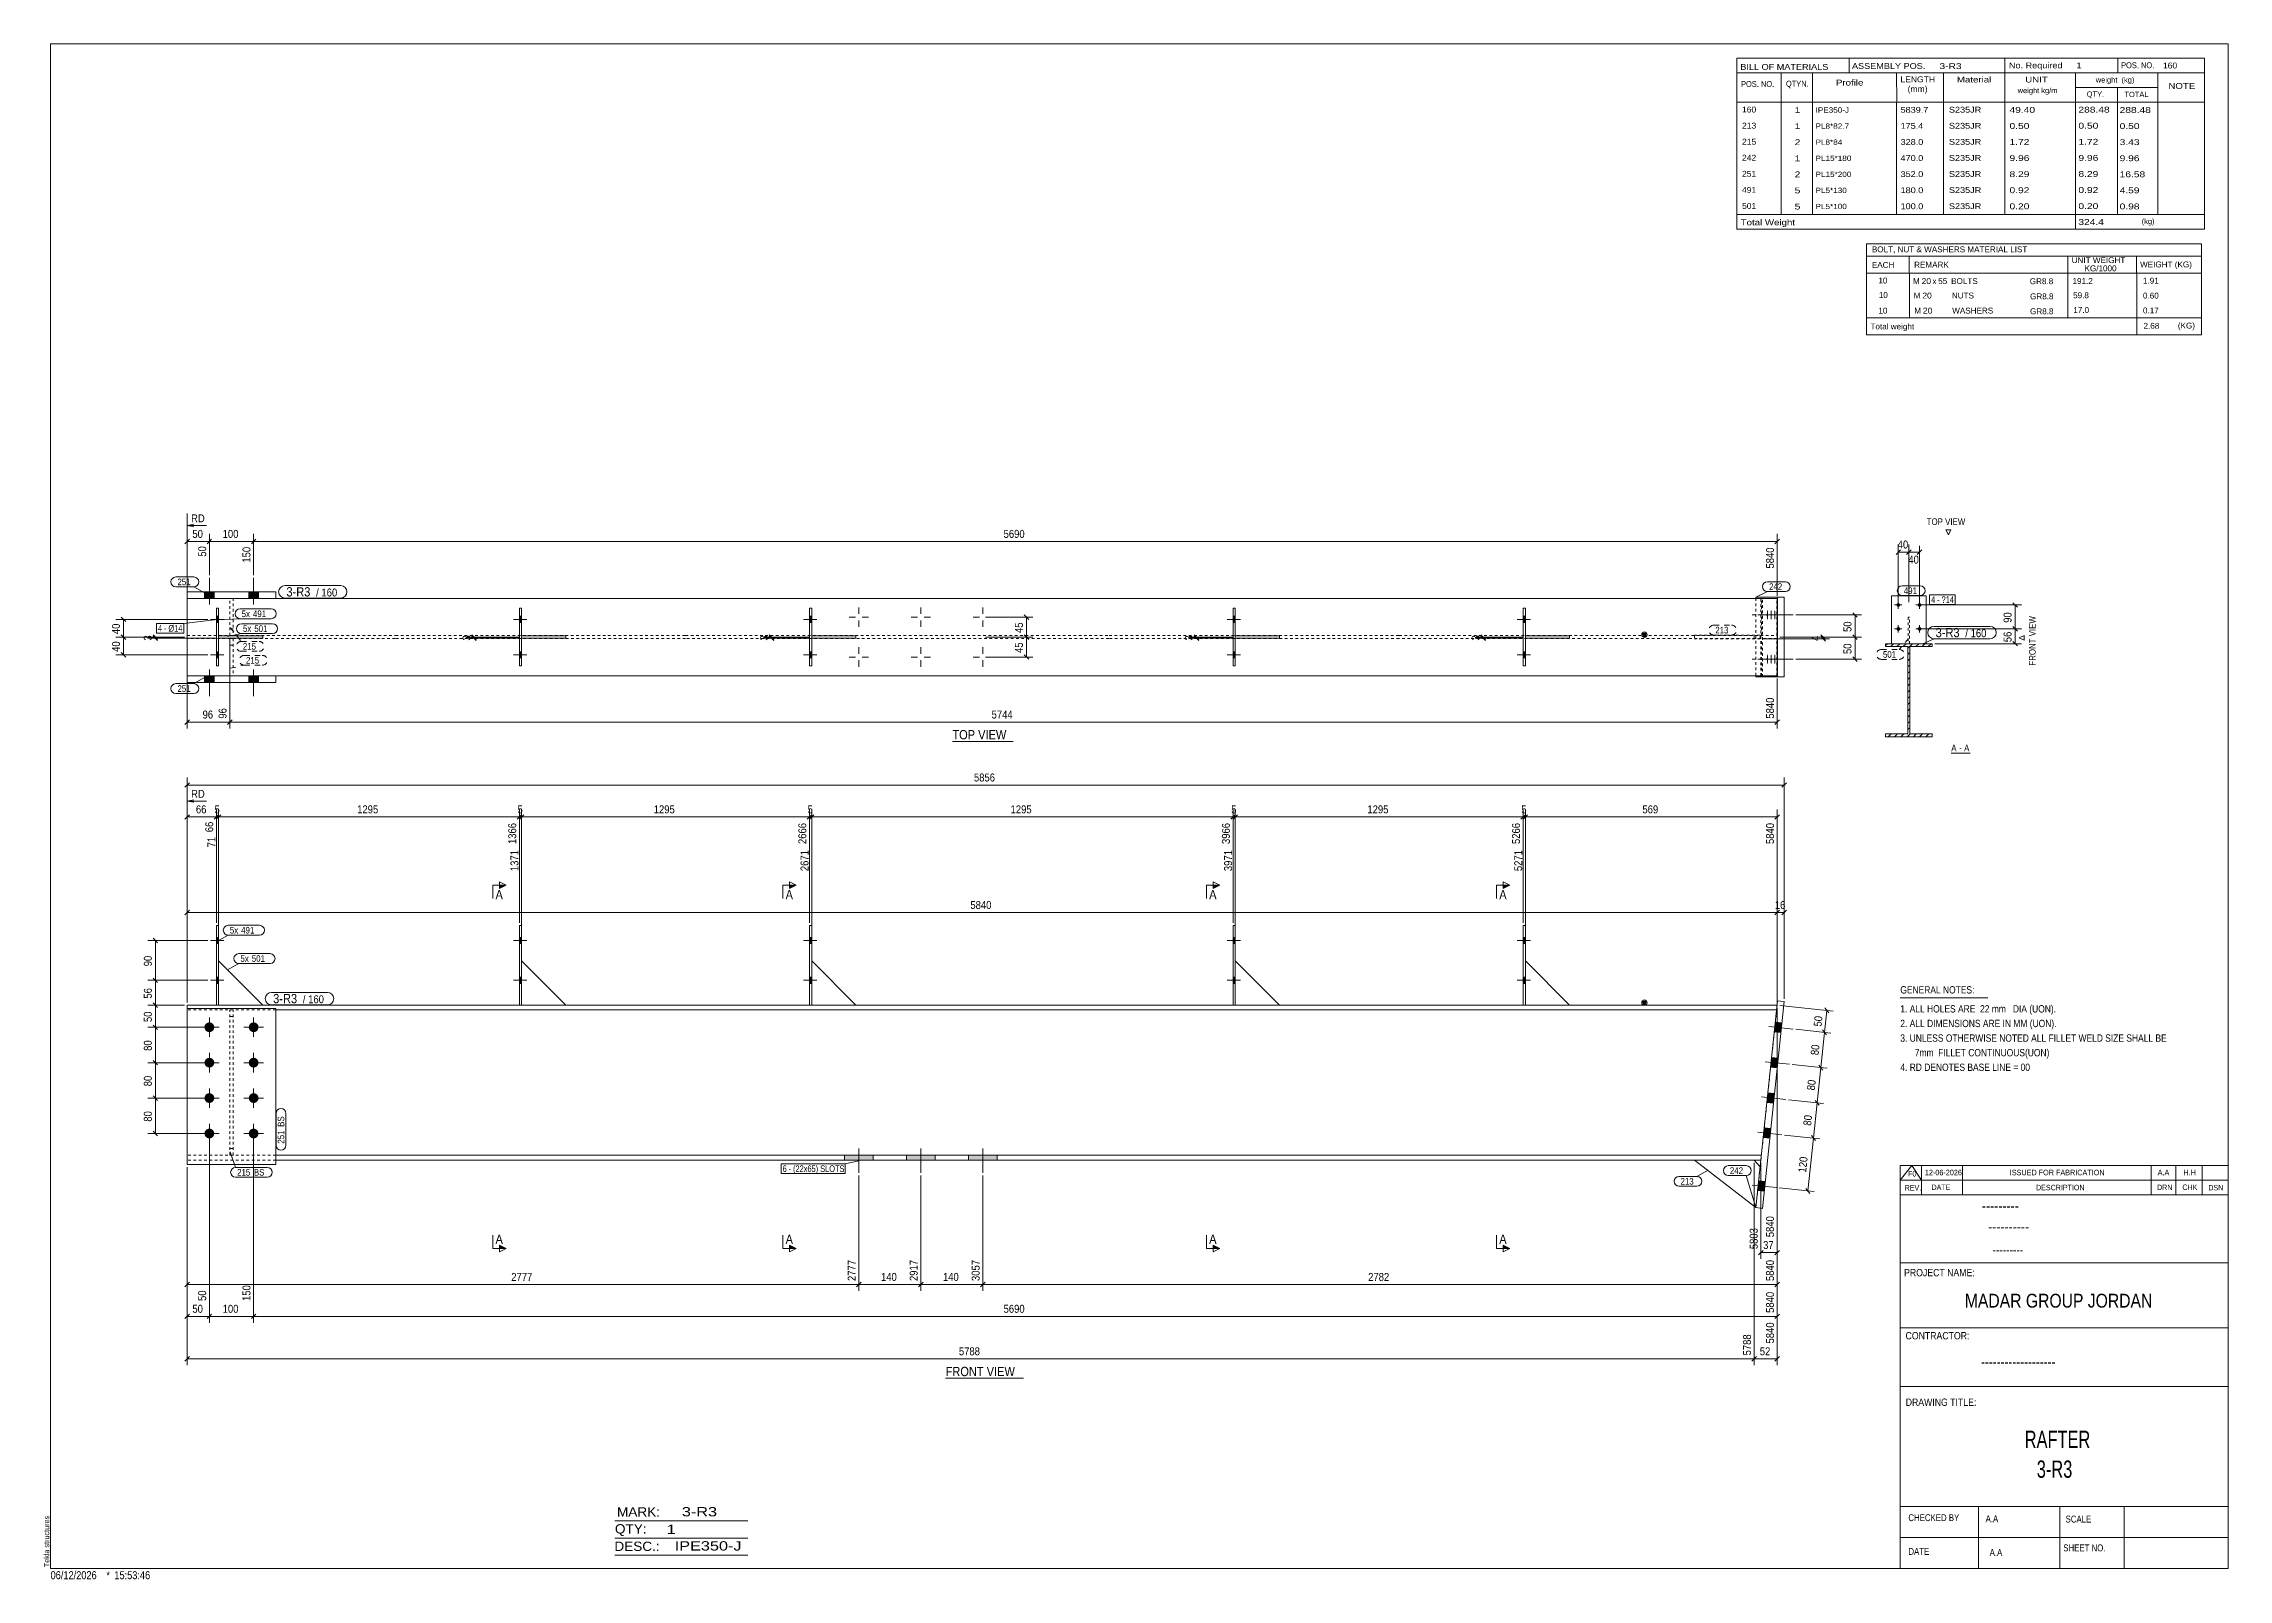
# Model space of a CAD drawing. Header units: millimetres. Extents: x 2 to 825, y 1 to 579.
import ezdxf

# ---------------------------------------------------------------- set-up
doc = ezdxf.new("R2010")
doc.units = ezdxf.units.MM
for name, pattern in [('XKITLINE00', [0]), ('XKITLINE01', [4, 1, -1, 1, -1]), ('XKITLINE02', [4, 2, -2])]:
    doc.linetypes.add(name, pattern=pattern)
for name, color, linetype, lineweight in [('Bolt', 3, 'Continuous', 0), ('BoltMark', 7, 'Continuous', 0), ('Dimensions', 7, 'Continuous', 0), ('DrawingSheet', 5, 'Continuous', 0), ('OtherObjectType', 7, 'Continuous', 0), ('Part', 2, 'Continuous', 0), ('PartMark', 7, 'Continuous', 0), ('Section', 6, 'Continuous', 0)]:
    doc.layers.add(name, color=color, linetype=linetype, lineweight=lineweight)
doc.styles.add('@ARIAL_UNICODE_MS_BOLD', font='ARIAL.TTF')
doc.styles.add('ARIAL', font='ARIAL.TTF')
doc.styles.add('ARIAL_NARROW', font='ARIALN.TTF')
doc.styles.add('COMIC_SANS_MS_BOLD', font='COMICBD.TTF')
doc.styles.add('SWIS721_EX_BT', font='ARIAL.TTF')
doc.styles.add('SWISSE', font='ARIAL.TTF')

# ---------------------------------------------------------------- blocks, each defined once
blk = doc.blocks.new('*A1')
at = {"layer": 'Part', "color": 7, "linetype": 'XKITLINE00', "lineweight": 0}
for p, q in [((695.98, 352.49), (696.62, 353.13)), ((697.88, 352.03), (698.98, 353.13)), ((700.24, 352.03), (701.34, 353.13)), ((702.59, 352.03), (703.69, 353.13)), ((704.38, 351.46), (706.05, 353.13)), ((704.38, 349.11), (705.08, 349.81)), ((704.38, 346.75), (705.08, 347.45)), ((707.31, 352.03), (708.41, 353.13)), ((709.67, 352.03), (710.77, 353.13)), ((712.02, 352.03), (713.12, 353.13)), ((704.38, 344.39), (705.08, 345.09)), ((704.38, 342.03), (705.08, 342.73)), ((704.38, 339.68), (705.08, 340.38)), ((704.38, 337.32), (705.08, 338.02)), ((704.38, 334.96), (705.08, 335.66)), ((704.38, 332.61), (705.08, 333.31)), ((704.38, 330.25), (705.08, 330.95)), ((704.38, 327.89), (705.08, 328.59)), ((704.38, 325.53), (705.08, 326.23)), ((704.38, 323.18), (705.08, 323.88)), ((704.38, 320.82), (705.08, 321.52)), ((696.98, 318.13), (698.08, 319.23)), ((699.34, 318.13), (700.44, 319.23)), ((701.7, 318.13), (702.8, 319.23)), ((704.05, 318.13), (705.15, 319.23)), ((706.41, 318.13), (707.51, 319.23)), ((708.77, 318.13), (709.87, 319.23)), ((711.13, 318.13), (712.23, 319.23))]:
    blk.add_line(p, q, dxfattribs=at)
blk = doc.blocks.new('*A2')
at = {"layer": 'Bolt'}
for points in [[(303.93, 158.77), (303.93, 160.6), (314.77, 160.6), (314.77, 158.77)], [(303.93, 158.77), (303.93, 160.6), (314.77, 160.6), (314.77, 158.77)], [(327.27, 158.77), (327.27, 160.6), (338.1, 160.6), (338.1, 158.77)], [(327.27, 158.77), (327.27, 160.6), (338.1, 160.6), (338.1, 158.77)], [(350.6, 158.77), (350.6, 160.6), (361.43, 160.6), (361.43, 158.77)], [(350.6, 158.77), (350.6, 160.6), (361.43, 160.6), (361.43, 158.77)]]:
    blk.add_hatch(color=3, dxfattribs=at).paths.add_polyline_path(points, flags=17)
at = {"layer": 'Bolt', "color": 3, "linetype": 'XKITLINE00', "lineweight": 0}
for p, q in [((303.93, 158.77), (303.93, 160.6)), ((303.93, 158.77), (303.93, 160.6)), ((309.35, 153.93), (309.35, 163.1)), ((309.35, 153.93), (309.35, 163.1)), ((314.77, 158.77), (314.77, 160.6)), ((314.77, 158.77), (314.77, 160.6)), ((327.27, 158.77), (327.27, 160.6)), ((327.27, 158.77), (327.27, 160.6)), ((332.68, 153.93), (332.68, 163.1)), ((332.68, 153.93), (332.68, 163.1)), ((338.1, 158.77), (338.1, 160.6)), ((338.1, 158.77), (338.1, 160.6)), ((350.6, 158.77), (350.6, 160.6)), ((350.6, 158.77), (350.6, 160.6)), ((356.02, 153.93), (356.02, 163.1)), ((356.02, 153.93), (356.02, 163.1)), ((361.43, 158.77), (361.43, 160.6)), ((361.43, 158.77), (361.43, 160.6))]:
    blk.add_line(p, q, dxfattribs=at)
blk = doc.blocks.new('*A3')
at = {"layer": 'Bolt'}
for points in [[(559.48, 242.6), (560.32, 242.6), (560.32, 240.27), (559.48, 240.27)], [(559.48, 242.6), (560.32, 242.6), (560.32, 240.27), (559.48, 240.27)], [(559.48, 227.6), (560.32, 227.6), (560.32, 225.27), (559.48, 225.27)], [(559.48, 227.6), (560.32, 227.6), (560.32, 225.27), (559.48, 225.27)]]:
    blk.add_hatch(color=3, dxfattribs=at).paths.add_polyline_path(points, flags=17)
at = {"layer": 'Bolt', "color": 3, "linetype": 'XKITLINE00', "lineweight": 0}
for p, q in [((562.25, 241.43), (557.25, 241.43)), ((562.25, 241.43), (557.25, 241.43)), ((560.32, 242.6), (559.48, 242.6)), ((560.32, 242.6), (559.48, 242.6)), ((560.32, 240.27), (559.48, 240.27)), ((560.32, 240.27), (559.48, 240.27)), ((562.25, 226.43), (557.25, 226.43)), ((562.25, 226.43), (557.25, 226.43)), ((560.32, 227.6), (559.48, 227.6)), ((560.32, 227.6), (559.48, 227.6)), ((560.32, 225.27), (559.48, 225.27)), ((560.32, 225.27), (559.48, 225.27))]:
    blk.add_line(p, q, dxfattribs=at)
blk = doc.blocks.new('*A4')
at = {"layer": 'Bolt'}
for points in [[(450.25, 242.6), (451.08, 242.6), (451.08, 240.27), (450.25, 240.27)], [(450.25, 242.6), (451.08, 242.6), (451.08, 240.27), (450.25, 240.27)], [(450.25, 227.6), (451.08, 227.6), (451.08, 225.27), (450.25, 225.27)], [(450.25, 227.6), (451.08, 227.6), (451.08, 225.27), (450.25, 225.27)]]:
    blk.add_hatch(color=3, dxfattribs=at).paths.add_polyline_path(points, flags=17)
at = {"layer": 'Bolt', "color": 3, "linetype": 'XKITLINE00', "lineweight": 0}
for p, q in [((453.02, 241.43), (448.02, 241.43)), ((453.02, 241.43), (448.02, 241.43)), ((451.08, 242.6), (450.25, 242.6)), ((451.08, 242.6), (450.25, 242.6)), ((451.08, 240.27), (450.25, 240.27)), ((451.08, 240.27), (450.25, 240.27)), ((453.02, 226.43), (448.02, 226.43)), ((453.02, 226.43), (448.02, 226.43)), ((451.08, 227.6), (450.25, 227.6)), ((451.08, 227.6), (450.25, 227.6)), ((451.08, 225.27), (450.25, 225.27)), ((451.08, 225.27), (450.25, 225.27))]:
    blk.add_line(p, q, dxfattribs=at)
blk = doc.blocks.new('*A5')
at = {"layer": 'Bolt'}
for points in [[(290.75, 242.6), (291.58, 242.6), (291.58, 240.27), (290.75, 240.27)], [(290.75, 242.6), (291.58, 242.6), (291.58, 240.27), (290.75, 240.27)], [(290.75, 227.6), (291.58, 227.6), (291.58, 225.27), (290.75, 225.27)], [(290.75, 227.6), (291.58, 227.6), (291.58, 225.27), (290.75, 225.27)]]:
    blk.add_hatch(color=3, dxfattribs=at).paths.add_polyline_path(points, flags=17)
at = {"layer": 'Bolt', "color": 3, "linetype": 'XKITLINE00', "lineweight": 0}
for p, q in [((293.52, 241.43), (288.52, 241.43)), ((293.52, 241.43), (288.52, 241.43)), ((291.58, 242.6), (290.75, 242.6)), ((291.58, 242.6), (290.75, 242.6)), ((291.58, 240.27), (290.75, 240.27)), ((291.58, 240.27), (290.75, 240.27)), ((293.52, 226.43), (288.52, 226.43)), ((293.52, 226.43), (288.52, 226.43)), ((291.58, 227.6), (290.75, 227.6)), ((291.58, 227.6), (290.75, 227.6)), ((291.58, 225.27), (290.75, 225.27)), ((291.58, 225.27), (290.75, 225.27))]:
    blk.add_line(p, q, dxfattribs=at)
blk = doc.blocks.new('*A6')
at = {"layer": 'Bolt'}
for points in [[(181.52, 242.6), (182.35, 242.6), (182.35, 240.27), (181.52, 240.27)], [(181.52, 242.6), (182.35, 242.6), (182.35, 240.27), (181.52, 240.27)], [(181.52, 227.6), (182.35, 227.6), (182.35, 225.27), (181.52, 225.27)], [(181.52, 227.6), (182.35, 227.6), (182.35, 225.27), (181.52, 225.27)]]:
    blk.add_hatch(color=3, dxfattribs=at).paths.add_polyline_path(points, flags=17)
at = {"layer": 'Bolt', "color": 3, "linetype": 'XKITLINE00', "lineweight": 0}
for p, q in [((184.28, 241.43), (179.28, 241.43)), ((184.28, 241.43), (179.28, 241.43)), ((182.35, 242.6), (181.52, 242.6)), ((182.35, 242.6), (181.52, 242.6)), ((182.35, 240.27), (181.52, 240.27)), ((182.35, 240.27), (181.52, 240.27)), ((184.28, 226.43), (179.28, 226.43)), ((184.28, 226.43), (179.28, 226.43)), ((182.35, 227.6), (181.52, 227.6)), ((182.35, 227.6), (181.52, 227.6)), ((182.35, 225.27), (181.52, 225.27)), ((182.35, 225.27), (181.52, 225.27))]:
    blk.add_line(p, q, dxfattribs=at)
blk = doc.blocks.new('*A7')
at = {"layer": 'Bolt'}
for points in [[(67.42, 242.6), (68.25, 242.6), (68.25, 240.27), (67.42, 240.27)], [(67.42, 242.6), (68.25, 242.6), (68.25, 240.27), (67.42, 240.27)], [(67.42, 227.6), (68.25, 227.6), (68.25, 225.27), (67.42, 225.27)], [(67.42, 227.6), (68.25, 227.6), (68.25, 225.27), (67.42, 225.27)]]:
    blk.add_hatch(color=3, dxfattribs=at).paths.add_polyline_path(points, flags=17)
at = {"layer": 'Bolt', "color": 3, "linetype": 'XKITLINE00', "lineweight": 0}
for p, q in [((70.18, 241.43), (65.18, 241.43)), ((70.18, 241.43), (65.18, 241.43)), ((68.25, 242.6), (67.42, 242.6)), ((68.25, 242.6), (67.42, 242.6)), ((68.25, 240.27), (67.42, 240.27)), ((68.25, 240.27), (67.42, 240.27)), ((70.18, 226.43), (65.18, 226.43)), ((70.18, 226.43), (65.18, 226.43)), ((68.25, 227.6), (67.42, 227.6)), ((68.25, 227.6), (67.42, 227.6)), ((68.25, 225.27), (67.42, 225.27)), ((68.25, 225.27), (67.42, 225.27))]:
    blk.add_line(p, q, dxfattribs=at)
blk = doc.blocks.new('*A8')
at = {"layer": 'Bolt'}
for points in [[(656.55, 206.73), (654.06, 206.99), (654.45, 210.63), (656.93, 210.37)], [(656.55, 206.73), (654.06, 206.99), (654.45, 210.63), (656.93, 210.37)], [(655.15, 193.47), (652.66, 193.73), (653.05, 197.37), (655.53, 197.11)], [(655.15, 193.47), (652.66, 193.73), (653.05, 197.37), (655.53, 197.11)], [(653.75, 180.21), (651.26, 180.47), (651.65, 184.12), (654.14, 183.85)], [(653.75, 180.21), (651.26, 180.47), (651.65, 184.12), (654.14, 183.85)], [(652.35, 166.95), (649.87, 167.21), (650.25, 170.86), (652.74, 170.59)], [(652.35, 166.95), (649.87, 167.21), (650.25, 170.86), (652.74, 170.59)], [(650.25, 147.06), (647.77, 147.32), (648.15, 150.97), (650.64, 150.7)], [(650.25, 147.06), (647.77, 147.32), (648.15, 150.97), (650.64, 150.7)]]:
    blk.add_hatch(color=3, dxfattribs=at).paths.add_polyline_path(points, flags=17)
at = {"layer": 'Bolt', "color": 3, "linetype": 'XKITLINE00', "lineweight": 0}
for p, q in [((661.13, 208.09), (652.02, 209.05)), ((661.13, 208.09), (652.02, 209.05)), ((656.55, 206.73), (654.06, 206.99)), ((656.55, 206.73), (654.06, 206.99)), ((656.93, 210.37), (654.45, 210.63)), ((656.93, 210.37), (654.45, 210.63)), ((659.73, 194.83), (650.62, 195.79)), ((659.73, 194.83), (650.62, 195.79)), ((655.15, 193.47), (652.66, 193.73)), ((655.15, 193.47), (652.66, 193.73)), ((655.53, 197.11), (653.05, 197.37)), ((655.53, 197.11), (653.05, 197.37)), ((658.34, 181.57), (649.22, 182.53)), ((658.34, 181.57), (649.22, 182.53)), ((654.14, 183.85), (651.65, 184.12)), ((654.14, 183.85), (651.65, 184.12)), ((653.75, 180.21), (651.26, 180.47)), ((653.75, 180.21), (651.26, 180.47)), ((656.94, 168.31), (647.82, 169.27)), ((656.94, 168.31), (647.82, 169.27)), ((652.35, 166.95), (649.87, 167.21)), ((652.35, 166.95), (649.87, 167.21)), ((652.74, 170.59), (650.25, 170.86)), ((652.74, 170.59), (650.25, 170.86)), ((654.84, 148.42), (645.72, 149.38)), ((654.84, 148.42), (645.72, 149.38)), ((650.64, 150.7), (648.15, 150.97)), ((650.64, 150.7), (648.15, 150.97)), ((650.25, 147.06), (647.77, 147.32)), ((650.25, 147.06), (647.77, 147.32))]:
    blk.add_line(p, q, dxfattribs=at)
blk = doc.blocks.new('*A9')
at = {"layer": 'Bolt'}
for points in [[(62.95, 208.81), (62.95, 208.86), (62.95, 208.9), (62.96, 208.95), (62.96, 208.99), (62.97, 209.03), (62.98, 209.08), (62.99, 209.12), (62.99, 209.17), (63, 209.21), (63.02, 209.25), (63.03, 209.3), (63.04, 209.34), (63.06, 209.38), (63.07, 209.43), (63.09, 209.47), (63.11, 209.51), (63.13, 209.55), (63.15, 209.59), (63.17, 209.63), (63.19, 209.67), (63.21, 209.71), (63.23, 209.75), (63.26, 209.78), (63.28, 209.82), (63.31, 209.86), (63.34, 209.89), (63.37, 209.93), (63.4, 209.96), (63.42, 210), (63.46, 210.03), (63.49, 210.06), (63.52, 210.09), (63.55, 210.12), (63.59, 210.15), (63.62, 210.18), (63.66, 210.21), (63.69, 210.24), (63.73, 210.26), (63.76, 210.29), (63.8, 210.31), (63.84, 210.34), (63.88, 210.36), (63.92, 210.38), (63.96, 210.4), (64, 210.42), (64.04, 210.44), (64.08, 210.46), (64.12, 210.48), (64.17, 210.49), (64.21, 210.51), (64.25, 210.52), (64.29, 210.53), (64.34, 210.54), (64.38, 210.55), (64.43, 210.56), (64.47, 210.57), (64.51, 210.58), (64.56, 210.59), (64.6, 210.59), (64.65, 210.59), (64.69, 210.6), (64.74, 210.6), (64.78, 210.6), (64.83, 210.6), (64.87, 210.6), (64.92, 210.59), (64.96, 210.59), (65.01, 210.59), (65.05, 210.58), (65.1, 210.57), (65.14, 210.56), (65.19, 210.55), (65.23, 210.54), (65.27, 210.53), (65.32, 210.52), (65.36, 210.51), (65.4, 210.49), (65.44, 210.48), (65.48, 210.46), (65.53, 210.44), (65.57, 210.42), (65.61, 210.4), (65.65, 210.38), (65.69, 210.36), (65.73, 210.34), (65.76, 210.31), (65.8, 210.29), (65.84, 210.26), (65.88, 210.24), (65.91, 210.21), (65.95, 210.18), (65.98, 210.15), (66.01, 210.12), (66.05, 210.09), (66.08, 210.06), (66.11, 210.03), (66.14, 210), (66.17, 209.96), (66.2, 209.93), (66.23, 209.89), (66.26, 209.86), (66.28, 209.82), (66.31, 209.78), (66.33, 209.75), (66.36, 209.71), (66.38, 209.67), (66.4, 209.63), (66.42, 209.59), (66.44, 209.55), (66.46, 209.51), (66.48, 209.47), (66.49, 209.43), (66.51, 209.38), (66.52, 209.34), (66.54, 209.3), (66.55, 209.25), (66.56, 209.21), (66.57, 209.17), (66.58, 209.12), (66.59, 209.08), (66.6, 209.03), (66.6, 208.99), (66.61, 208.95), (66.61, 208.9), (66.61, 208.86), (66.62, 208.81), (66.62, 208.77), (66.62, 208.72), (66.61, 208.68), (66.61, 208.63), (66.61, 208.59), (66.6, 208.54), (66.6, 208.5), (66.59, 208.45), (66.58, 208.41), (66.57, 208.36), (66.56, 208.32), (66.55, 208.28), (66.54, 208.23), (66.52, 208.19), (66.51, 208.15), (66.49, 208.11), (66.48, 208.06), (66.46, 208.02), (66.44, 207.98), (66.42, 207.94), (66.4, 207.9), (66.38, 207.86), (66.36, 207.82), (66.33, 207.78), (66.31, 207.75), (66.28, 207.71), (66.26, 207.67), (66.23, 207.64), (66.2, 207.6), (66.17, 207.57), (66.14, 207.53), (66.11, 207.5), (66.08, 207.47), (66.05, 207.44), (66.01, 207.41), (65.98, 207.38), (65.95, 207.35), (65.91, 207.32), (65.88, 207.29), (65.84, 207.27), (65.8, 207.24), (65.76, 207.22), (65.73, 207.19), (65.69, 207.17), (65.65, 207.15), (65.61, 207.13), (65.57, 207.11), (65.53, 207.09), (65.48, 207.07), (65.44, 207.06), (65.4, 207.04), (65.36, 207.02), (65.32, 207.01), (65.27, 207), (65.23, 206.99), (65.19, 206.98), (65.14, 206.97), (65.1, 206.96), (65.05, 206.95), (65.01, 206.95), (64.96, 206.94), (64.92, 206.94), (64.87, 206.93), (64.83, 206.93), (64.78, 206.93), (64.74, 206.93), (64.69, 206.93), (64.65, 206.94), (64.6, 206.94), (64.56, 206.95), (64.51, 206.95), (64.47, 206.96), (64.43, 206.97), (64.38, 206.98), (64.34, 206.99), (64.29, 207), (64.25, 207.01), (64.21, 207.02), (64.17, 207.04), (64.12, 207.06), (64.08, 207.07), (64.04, 207.09), (64, 207.11), (63.96, 207.13), (63.92, 207.15), (63.88, 207.17), (63.84, 207.19), (63.8, 207.22), (63.76, 207.24), (63.73, 207.27), (63.69, 207.29), (63.66, 207.32), (63.62, 207.35), (63.59, 207.38), (63.55, 207.41), (63.52, 207.44), (63.49, 207.47), (63.46, 207.5), (63.42, 207.53), (63.4, 207.57), (63.37, 207.6), (63.34, 207.64), (63.31, 207.67), (63.28, 207.71), (63.26, 207.75), (63.23, 207.78), (63.21, 207.82), (63.19, 207.86), (63.17, 207.9), (63.15, 207.94), (63.13, 207.98), (63.11, 208.02), (63.09, 208.06), (63.07, 208.11), (63.06, 208.15), (63.04, 208.19), (63.03, 208.23), (63.02, 208.28), (63, 208.32), (62.99, 208.36), (62.99, 208.41), (62.98, 208.45), (62.97, 208.5), (62.96, 208.54), (62.96, 208.59), (62.95, 208.63), (62.95, 208.68), (62.95, 208.72), (62.95, 208.77)], [(79.62, 208.81), (79.62, 208.86), (79.62, 208.9), (79.63, 208.95), (79.63, 208.99), (79.64, 209.03), (79.64, 209.08), (79.65, 209.12), (79.66, 209.17), (79.67, 209.21), (79.68, 209.25), (79.7, 209.3), (79.71, 209.34), (79.72, 209.38), (79.74, 209.43), (79.76, 209.47), (79.77, 209.51), (79.79, 209.55), (79.81, 209.59), (79.83, 209.63), (79.85, 209.67), (79.88, 209.71), (79.9, 209.75), (79.93, 209.78), (79.95, 209.82), (79.98, 209.86), (80, 209.89), (80.03, 209.93), (80.06, 209.96), (80.09, 210), (80.12, 210.03), (80.15, 210.06), (80.19, 210.09), (80.22, 210.12), (80.25, 210.15), (80.29, 210.18), (80.32, 210.21), (80.36, 210.24), (80.39, 210.26), (80.43, 210.29), (80.47, 210.31), (80.51, 210.34), (80.55, 210.36), (80.59, 210.38), (80.63, 210.4), (80.67, 210.42), (80.71, 210.44), (80.75, 210.46), (80.79, 210.48), (80.83, 210.49), (80.87, 210.51), (80.92, 210.52), (80.96, 210.53), (81, 210.54), (81.05, 210.55), (81.09, 210.56), (81.14, 210.57), (81.18, 210.58), (81.23, 210.59), (81.27, 210.59), (81.32, 210.59), (81.36, 210.6), (81.41, 210.6), (81.45, 210.6), (81.49, 210.6), (81.54, 210.6), (81.58, 210.59), (81.63, 210.59), (81.67, 210.59), (81.72, 210.58), (81.76, 210.57), (81.81, 210.56), (81.85, 210.55), (81.9, 210.54), (81.94, 210.53), (81.98, 210.52), (82.03, 210.51), (82.07, 210.49), (82.11, 210.48), (82.15, 210.46), (82.19, 210.44), (82.23, 210.42), (82.27, 210.4), (82.31, 210.38), (82.35, 210.36), (82.39, 210.34), (82.43, 210.31), (82.47, 210.29), (82.51, 210.26), (82.54, 210.24), (82.58, 210.21), (82.61, 210.18), (82.65, 210.15), (82.68, 210.12), (82.71, 210.09), (82.75, 210.06), (82.78, 210.03), (82.81, 210), (82.84, 209.96), (82.87, 209.93), (82.9, 209.89), (82.92, 209.86), (82.95, 209.82), (82.97, 209.78), (83, 209.75), (83.02, 209.71), (83.05, 209.67), (83.07, 209.63), (83.09, 209.59), (83.11, 209.55), (83.13, 209.51), (83.14, 209.47), (83.16, 209.43), (83.18, 209.38), (83.19, 209.34), (83.2, 209.3), (83.22, 209.25), (83.23, 209.21), (83.24, 209.17), (83.25, 209.12), (83.26, 209.08), (83.26, 209.03), (83.27, 208.99), (83.27, 208.95), (83.28, 208.9), (83.28, 208.86), (83.28, 208.81), (83.28, 208.77), (83.28, 208.72), (83.28, 208.68), (83.28, 208.63), (83.27, 208.59), (83.27, 208.54), (83.26, 208.5), (83.26, 208.45), (83.25, 208.41), (83.24, 208.36), (83.23, 208.32), (83.22, 208.28), (83.2, 208.23), (83.19, 208.19), (83.18, 208.15), (83.16, 208.11), (83.14, 208.06), (83.13, 208.02), (83.11, 207.98), (83.09, 207.94), (83.07, 207.9), (83.05, 207.86), (83.02, 207.82), (83, 207.78), (82.97, 207.75), (82.95, 207.71), (82.92, 207.67), (82.9, 207.64), (82.87, 207.6), (82.84, 207.57), (82.81, 207.53), (82.78, 207.5), (82.75, 207.47), (82.71, 207.44), (82.68, 207.41), (82.65, 207.38), (82.61, 207.35), (82.58, 207.32), (82.54, 207.29), (82.51, 207.27), (82.47, 207.24), (82.43, 207.22), (82.39, 207.19), (82.35, 207.17), (82.31, 207.15), (82.27, 207.13), (82.23, 207.11), (82.19, 207.09), (82.15, 207.07), (82.11, 207.06), (82.07, 207.04), (82.03, 207.02), (81.98, 207.01), (81.94, 207), (81.9, 206.99), (81.85, 206.98), (81.81, 206.97), (81.76, 206.96), (81.72, 206.95), (81.67, 206.95), (81.63, 206.94), (81.58, 206.94), (81.54, 206.93), (81.49, 206.93), (81.45, 206.93), (81.41, 206.93), (81.36, 206.93), (81.32, 206.94), (81.27, 206.94), (81.23, 206.95), (81.18, 206.95), (81.14, 206.96), (81.09, 206.97), (81.05, 206.98), (81, 206.99), (80.96, 207), (80.92, 207.01), (80.87, 207.02), (80.83, 207.04), (80.79, 207.06), (80.75, 207.07), (80.71, 207.09), (80.67, 207.11), (80.63, 207.13), (80.59, 207.15), (80.55, 207.17), (80.51, 207.19), (80.47, 207.22), (80.43, 207.24), (80.39, 207.27), (80.36, 207.29), (80.32, 207.32), (80.29, 207.35), (80.25, 207.38), (80.22, 207.41), (80.19, 207.44), (80.15, 207.47), (80.12, 207.5), (80.09, 207.53), (80.06, 207.57), (80.03, 207.6), (80, 207.64), (79.98, 207.67), (79.95, 207.71), (79.93, 207.75), (79.9, 207.78), (79.88, 207.82), (79.85, 207.86), (79.83, 207.9), (79.81, 207.94), (79.79, 207.98), (79.77, 208.02), (79.76, 208.06), (79.74, 208.11), (79.72, 208.15), (79.71, 208.19), (79.7, 208.23), (79.68, 208.28), (79.67, 208.32), (79.66, 208.36), (79.65, 208.41), (79.64, 208.45), (79.64, 208.5), (79.63, 208.54), (79.63, 208.59), (79.62, 208.63), (79.62, 208.68), (79.62, 208.72), (79.62, 208.77)], [(62.95, 195.48), (62.95, 195.52), (62.95, 195.57), (62.96, 195.61), (62.96, 195.66), (62.97, 195.7), (62.98, 195.75), (62.99, 195.79), (62.99, 195.83), (63, 195.88), (63.02, 195.92), (63.03, 195.96), (63.04, 196.01), (63.06, 196.05), (63.07, 196.09), (63.09, 196.13), (63.11, 196.18), (63.13, 196.22), (63.15, 196.26), (63.17, 196.3), (63.19, 196.34), (63.21, 196.37), (63.23, 196.41), (63.26, 196.45), (63.28, 196.49), (63.31, 196.52), (63.34, 196.56), (63.37, 196.6), (63.4, 196.63), (63.42, 196.66), (63.46, 196.7), (63.49, 196.73), (63.52, 196.76), (63.55, 196.79), (63.59, 196.82), (63.62, 196.85), (63.66, 196.88), (63.69, 196.9), (63.73, 196.93), (63.76, 196.96), (63.8, 196.98), (63.84, 197), (63.88, 197.03), (63.92, 197.05), (63.96, 197.07), (64, 197.09), (64.04, 197.11), (64.08, 197.13), (64.12, 197.14), (64.17, 197.16), (64.21, 197.17), (64.25, 197.19), (64.29, 197.2), (64.34, 197.21), (64.38, 197.22), (64.43, 197.23), (64.47, 197.24), (64.51, 197.25), (64.56, 197.25), (64.6, 197.26), (64.65, 197.26), (64.69, 197.26), (64.74, 197.26), (64.78, 197.27), (64.83, 197.26), (64.87, 197.26), (64.92, 197.26), (64.96, 197.26), (65.01, 197.25), (65.05, 197.25), (65.1, 197.24), (65.14, 197.23), (65.19, 197.22), (65.23, 197.21), (65.27, 197.2), (65.32, 197.19), (65.36, 197.17), (65.4, 197.16), (65.44, 197.14), (65.48, 197.13), (65.53, 197.11), (65.57, 197.09), (65.61, 197.07), (65.65, 197.05), (65.69, 197.03), (65.73, 197), (65.76, 196.98), (65.8, 196.96), (65.84, 196.93), (65.88, 196.9), (65.91, 196.88), (65.95, 196.85), (65.98, 196.82), (66.01, 196.79), (66.05, 196.76), (66.08, 196.73), (66.11, 196.7), (66.14, 196.66), (66.17, 196.63), (66.2, 196.6), (66.23, 196.56), (66.26, 196.52), (66.28, 196.49), (66.31, 196.45), (66.33, 196.41), (66.36, 196.37), (66.38, 196.34), (66.4, 196.3), (66.42, 196.26), (66.44, 196.22), (66.46, 196.18), (66.48, 196.13), (66.49, 196.09), (66.51, 196.05), (66.52, 196.01), (66.54, 195.96), (66.55, 195.92), (66.56, 195.88), (66.57, 195.83), (66.58, 195.79), (66.59, 195.75), (66.6, 195.7), (66.6, 195.66), (66.61, 195.61), (66.61, 195.57), (66.61, 195.52), (66.62, 195.48), (66.62, 195.43), (66.62, 195.39), (66.61, 195.34), (66.61, 195.3), (66.61, 195.25), (66.6, 195.21), (66.6, 195.16), (66.59, 195.12), (66.58, 195.07), (66.57, 195.03), (66.56, 194.99), (66.55, 194.94), (66.54, 194.9), (66.52, 194.86), (66.51, 194.81), (66.49, 194.77), (66.48, 194.73), (66.46, 194.69), (66.44, 194.65), (66.42, 194.61), (66.4, 194.57), (66.38, 194.53), (66.36, 194.49), (66.33, 194.45), (66.31, 194.41), (66.28, 194.38), (66.26, 194.34), (66.23, 194.3), (66.2, 194.27), (66.17, 194.23), (66.14, 194.2), (66.11, 194.17), (66.08, 194.14), (66.05, 194.1), (66.01, 194.07), (65.98, 194.04), (65.95, 194.01), (65.91, 193.99), (65.88, 193.96), (65.84, 193.93), (65.8, 193.91), (65.76, 193.88), (65.73, 193.86), (65.69, 193.84), (65.65, 193.82), (65.61, 193.79), (65.57, 193.77), (65.53, 193.76), (65.48, 193.74), (65.44, 193.72), (65.4, 193.71), (65.36, 193.69), (65.32, 193.68), (65.27, 193.67), (65.23, 193.65), (65.19, 193.64), (65.14, 193.63), (65.1, 193.63), (65.05, 193.62), (65.01, 193.61), (64.96, 193.61), (64.92, 193.6), (64.87, 193.6), (64.83, 193.6), (64.78, 193.6), (64.74, 193.6), (64.69, 193.6), (64.65, 193.6), (64.6, 193.61), (64.56, 193.61), (64.51, 193.62), (64.47, 193.63), (64.43, 193.63), (64.38, 193.64), (64.34, 193.65), (64.29, 193.67), (64.25, 193.68), (64.21, 193.69), (64.17, 193.71), (64.12, 193.72), (64.08, 193.74), (64.04, 193.76), (64, 193.77), (63.96, 193.79), (63.92, 193.82), (63.88, 193.84), (63.84, 193.86), (63.8, 193.88), (63.76, 193.91), (63.73, 193.93), (63.69, 193.96), (63.66, 193.99), (63.62, 194.01), (63.59, 194.04), (63.55, 194.07), (63.52, 194.1), (63.49, 194.14), (63.46, 194.17), (63.42, 194.2), (63.4, 194.23), (63.37, 194.27), (63.34, 194.3), (63.31, 194.34), (63.28, 194.38), (63.26, 194.41), (63.23, 194.45), (63.21, 194.49), (63.19, 194.53), (63.17, 194.57), (63.15, 194.61), (63.13, 194.65), (63.11, 194.69), (63.09, 194.73), (63.07, 194.77), (63.06, 194.81), (63.04, 194.86), (63.03, 194.9), (63.02, 194.94), (63, 194.99), (62.99, 195.03), (62.99, 195.07), (62.98, 195.12), (62.97, 195.16), (62.96, 195.21), (62.96, 195.25), (62.95, 195.3), (62.95, 195.34), (62.95, 195.39), (62.95, 195.43)], [(79.62, 195.48), (79.62, 195.52), (79.62, 195.57), (79.63, 195.61), (79.63, 195.66), (79.64, 195.7), (79.64, 195.75), (79.65, 195.79), (79.66, 195.83), (79.67, 195.88), (79.68, 195.92), (79.7, 195.96), (79.71, 196.01), (79.72, 196.05), (79.74, 196.09), (79.76, 196.13), (79.77, 196.18), (79.79, 196.22), (79.81, 196.26), (79.83, 196.3), (79.85, 196.34), (79.88, 196.37), (79.9, 196.41), (79.93, 196.45), (79.95, 196.49), (79.98, 196.52), (80, 196.56), (80.03, 196.6), (80.06, 196.63), (80.09, 196.66), (80.12, 196.7), (80.15, 196.73), (80.19, 196.76), (80.22, 196.79), (80.25, 196.82), (80.29, 196.85), (80.32, 196.88), (80.36, 196.9), (80.39, 196.93), (80.43, 196.96), (80.47, 196.98), (80.51, 197), (80.55, 197.03), (80.59, 197.05), (80.63, 197.07), (80.67, 197.09), (80.71, 197.11), (80.75, 197.13), (80.79, 197.14), (80.83, 197.16), (80.87, 197.17), (80.92, 197.19), (80.96, 197.2), (81, 197.21), (81.05, 197.22), (81.09, 197.23), (81.14, 197.24), (81.18, 197.25), (81.23, 197.25), (81.27, 197.26), (81.32, 197.26), (81.36, 197.26), (81.41, 197.26), (81.45, 197.27), (81.49, 197.26), (81.54, 197.26), (81.58, 197.26), (81.63, 197.26), (81.67, 197.25), (81.72, 197.25), (81.76, 197.24), (81.81, 197.23), (81.85, 197.22), (81.9, 197.21), (81.94, 197.2), (81.98, 197.19), (82.03, 197.17), (82.07, 197.16), (82.11, 197.14), (82.15, 197.13), (82.19, 197.11), (82.23, 197.09), (82.27, 197.07), (82.31, 197.05), (82.35, 197.03), (82.39, 197), (82.43, 196.98), (82.47, 196.96), (82.51, 196.93), (82.54, 196.9), (82.58, 196.88), (82.61, 196.85), (82.65, 196.82), (82.68, 196.79), (82.71, 196.76), (82.75, 196.73), (82.78, 196.7), (82.81, 196.66), (82.84, 196.63), (82.87, 196.6), (82.9, 196.56), (82.92, 196.52), (82.95, 196.49), (82.97, 196.45), (83, 196.41), (83.02, 196.37), (83.05, 196.34), (83.07, 196.3), (83.09, 196.26), (83.11, 196.22), (83.13, 196.18), (83.14, 196.13), (83.16, 196.09), (83.18, 196.05), (83.19, 196.01), (83.2, 195.96), (83.22, 195.92), (83.23, 195.88), (83.24, 195.83), (83.25, 195.79), (83.26, 195.75), (83.26, 195.7), (83.27, 195.66), (83.27, 195.61), (83.28, 195.57), (83.28, 195.52), (83.28, 195.48), (83.28, 195.43), (83.28, 195.39), (83.28, 195.34), (83.28, 195.3), (83.27, 195.25), (83.27, 195.21), (83.26, 195.16), (83.26, 195.12), (83.25, 195.07), (83.24, 195.03), (83.23, 194.99), (83.22, 194.94), (83.2, 194.9), (83.19, 194.86), (83.18, 194.81), (83.16, 194.77), (83.14, 194.73), (83.13, 194.69), (83.11, 194.65), (83.09, 194.61), (83.07, 194.57), (83.05, 194.53), (83.02, 194.49), (83, 194.45), (82.97, 194.41), (82.95, 194.38), (82.92, 194.34), (82.9, 194.3), (82.87, 194.27), (82.84, 194.23), (82.81, 194.2), (82.78, 194.17), (82.75, 194.14), (82.71, 194.1), (82.68, 194.07), (82.65, 194.04), (82.61, 194.01), (82.58, 193.99), (82.54, 193.96), (82.51, 193.93), (82.47, 193.91), (82.43, 193.88), (82.39, 193.86), (82.35, 193.84), (82.31, 193.82), (82.27, 193.79), (82.23, 193.77), (82.19, 193.76), (82.15, 193.74), (82.11, 193.72), (82.07, 193.71), (82.03, 193.69), (81.98, 193.68), (81.94, 193.67), (81.9, 193.65), (81.85, 193.64), (81.81, 193.63), (81.76, 193.63), (81.72, 193.62), (81.67, 193.61), (81.63, 193.61), (81.58, 193.6), (81.54, 193.6), (81.49, 193.6), (81.45, 193.6), (81.41, 193.6), (81.36, 193.6), (81.32, 193.6), (81.27, 193.61), (81.23, 193.61), (81.18, 193.62), (81.14, 193.63), (81.09, 193.63), (81.05, 193.64), (81, 193.65), (80.96, 193.67), (80.92, 193.68), (80.87, 193.69), (80.83, 193.71), (80.79, 193.72), (80.75, 193.74), (80.71, 193.76), (80.67, 193.77), (80.63, 193.79), (80.59, 193.82), (80.55, 193.84), (80.51, 193.86), (80.47, 193.88), (80.43, 193.91), (80.39, 193.93), (80.36, 193.96), (80.32, 193.99), (80.29, 194.01), (80.25, 194.04), (80.22, 194.07), (80.19, 194.1), (80.15, 194.14), (80.12, 194.17), (80.09, 194.2), (80.06, 194.23), (80.03, 194.27), (80, 194.3), (79.98, 194.34), (79.95, 194.38), (79.93, 194.41), (79.9, 194.45), (79.88, 194.49), (79.85, 194.53), (79.83, 194.57), (79.81, 194.61), (79.79, 194.65), (79.77, 194.69), (79.76, 194.73), (79.74, 194.77), (79.72, 194.81), (79.71, 194.86), (79.7, 194.9), (79.68, 194.94), (79.67, 194.99), (79.66, 195.03), (79.65, 195.07), (79.64, 195.12), (79.64, 195.16), (79.63, 195.21), (79.63, 195.25), (79.62, 195.3), (79.62, 195.34), (79.62, 195.39), (79.62, 195.43)], [(62.95, 182.14), (62.95, 182.19), (62.95, 182.23), (62.96, 182.28), (62.96, 182.32), (62.97, 182.37), (62.98, 182.41), (62.99, 182.46), (62.99, 182.5), (63, 182.54), (63.02, 182.59), (63.03, 182.63), (63.04, 182.67), (63.06, 182.72), (63.07, 182.76), (63.09, 182.8), (63.11, 182.84), (63.13, 182.88), (63.15, 182.92), (63.17, 182.96), (63.19, 183), (63.21, 183.04), (63.23, 183.08), (63.26, 183.12), (63.28, 183.15), (63.31, 183.19), (63.34, 183.23), (63.37, 183.26), (63.4, 183.3), (63.42, 183.33), (63.46, 183.36), (63.49, 183.4), (63.52, 183.43), (63.55, 183.46), (63.59, 183.49), (63.62, 183.52), (63.66, 183.54), (63.69, 183.57), (63.73, 183.6), (63.76, 183.62), (63.8, 183.65), (63.84, 183.67), (63.88, 183.69), (63.92, 183.72), (63.96, 183.74), (64, 183.76), (64.04, 183.77), (64.08, 183.79), (64.12, 183.81), (64.17, 183.82), (64.21, 183.84), (64.25, 183.85), (64.29, 183.87), (64.34, 183.88), (64.38, 183.89), (64.43, 183.9), (64.47, 183.91), (64.51, 183.91), (64.56, 183.92), (64.6, 183.92), (64.65, 183.93), (64.69, 183.93), (64.74, 183.93), (64.78, 183.93), (64.83, 183.93), (64.87, 183.93), (64.92, 183.93), (64.96, 183.92), (65.01, 183.92), (65.05, 183.91), (65.1, 183.91), (65.14, 183.9), (65.19, 183.89), (65.23, 183.88), (65.27, 183.87), (65.32, 183.85), (65.36, 183.84), (65.4, 183.82), (65.44, 183.81), (65.48, 183.79), (65.53, 183.77), (65.57, 183.76), (65.61, 183.74), (65.65, 183.72), (65.69, 183.69), (65.73, 183.67), (65.76, 183.65), (65.8, 183.62), (65.84, 183.6), (65.88, 183.57), (65.91, 183.54), (65.95, 183.52), (65.98, 183.49), (66.01, 183.46), (66.05, 183.43), (66.08, 183.4), (66.11, 183.36), (66.14, 183.33), (66.17, 183.3), (66.2, 183.26), (66.23, 183.23), (66.26, 183.19), (66.28, 183.15), (66.31, 183.12), (66.33, 183.08), (66.36, 183.04), (66.38, 183), (66.4, 182.96), (66.42, 182.92), (66.44, 182.88), (66.46, 182.84), (66.48, 182.8), (66.49, 182.76), (66.51, 182.72), (66.52, 182.67), (66.54, 182.63), (66.55, 182.59), (66.56, 182.54), (66.57, 182.5), (66.58, 182.46), (66.59, 182.41), (66.6, 182.37), (66.6, 182.32), (66.61, 182.28), (66.61, 182.23), (66.61, 182.19), (66.62, 182.14), (66.62, 182.1), (66.62, 182.05), (66.61, 182.01), (66.61, 181.96), (66.61, 181.92), (66.6, 181.87), (66.6, 181.83), (66.59, 181.79), (66.58, 181.74), (66.57, 181.7), (66.56, 181.65), (66.55, 181.61), (66.54, 181.57), (66.52, 181.52), (66.51, 181.48), (66.49, 181.44), (66.48, 181.4), (66.46, 181.36), (66.44, 181.31), (66.42, 181.27), (66.4, 181.23), (66.38, 181.2), (66.36, 181.16), (66.33, 181.12), (66.31, 181.08), (66.28, 181.04), (66.26, 181.01), (66.23, 180.97), (66.2, 180.94), (66.17, 180.9), (66.14, 180.87), (66.11, 180.83), (66.08, 180.8), (66.05, 180.77), (66.01, 180.74), (65.98, 180.71), (65.95, 180.68), (65.91, 180.65), (65.88, 180.63), (65.84, 180.6), (65.8, 180.57), (65.76, 180.55), (65.73, 180.53), (65.69, 180.5), (65.65, 180.48), (65.61, 180.46), (65.57, 180.44), (65.53, 180.42), (65.48, 180.41), (65.44, 180.39), (65.4, 180.37), (65.36, 180.36), (65.32, 180.34), (65.27, 180.33), (65.23, 180.32), (65.19, 180.31), (65.14, 180.3), (65.1, 180.29), (65.05, 180.29), (65.01, 180.28), (64.96, 180.27), (64.92, 180.27), (64.87, 180.27), (64.83, 180.27), (64.78, 180.27), (64.74, 180.27), (64.69, 180.27), (64.65, 180.27), (64.6, 180.27), (64.56, 180.28), (64.51, 180.29), (64.47, 180.29), (64.43, 180.3), (64.38, 180.31), (64.34, 180.32), (64.29, 180.33), (64.25, 180.34), (64.21, 180.36), (64.17, 180.37), (64.12, 180.39), (64.08, 180.41), (64.04, 180.42), (64, 180.44), (63.96, 180.46), (63.92, 180.48), (63.88, 180.5), (63.84, 180.53), (63.8, 180.55), (63.76, 180.57), (63.73, 180.6), (63.69, 180.63), (63.66, 180.65), (63.62, 180.68), (63.59, 180.71), (63.55, 180.74), (63.52, 180.77), (63.49, 180.8), (63.46, 180.83), (63.42, 180.87), (63.4, 180.9), (63.37, 180.94), (63.34, 180.97), (63.31, 181.01), (63.28, 181.04), (63.26, 181.08), (63.23, 181.12), (63.21, 181.16), (63.19, 181.2), (63.17, 181.23), (63.15, 181.27), (63.13, 181.31), (63.11, 181.36), (63.09, 181.4), (63.07, 181.44), (63.06, 181.48), (63.04, 181.52), (63.03, 181.57), (63.02, 181.61), (63, 181.65), (62.99, 181.7), (62.99, 181.74), (62.98, 181.79), (62.97, 181.83), (62.96, 181.87), (62.96, 181.92), (62.95, 181.96), (62.95, 182.01), (62.95, 182.05), (62.95, 182.1)], [(79.62, 182.14), (79.62, 182.19), (79.62, 182.23), (79.63, 182.28), (79.63, 182.32), (79.64, 182.37), (79.64, 182.41), (79.65, 182.46), (79.66, 182.5), (79.67, 182.54), (79.68, 182.59), (79.7, 182.63), (79.71, 182.67), (79.72, 182.72), (79.74, 182.76), (79.76, 182.8), (79.77, 182.84), (79.79, 182.88), (79.81, 182.92), (79.83, 182.96), (79.85, 183), (79.88, 183.04), (79.9, 183.08), (79.93, 183.12), (79.95, 183.15), (79.98, 183.19), (80, 183.23), (80.03, 183.26), (80.06, 183.3), (80.09, 183.33), (80.12, 183.36), (80.15, 183.4), (80.19, 183.43), (80.22, 183.46), (80.25, 183.49), (80.29, 183.52), (80.32, 183.54), (80.36, 183.57), (80.39, 183.6), (80.43, 183.62), (80.47, 183.65), (80.51, 183.67), (80.55, 183.69), (80.59, 183.72), (80.63, 183.74), (80.67, 183.76), (80.71, 183.77), (80.75, 183.79), (80.79, 183.81), (80.83, 183.82), (80.87, 183.84), (80.92, 183.85), (80.96, 183.87), (81, 183.88), (81.05, 183.89), (81.09, 183.9), (81.14, 183.91), (81.18, 183.91), (81.23, 183.92), (81.27, 183.92), (81.32, 183.93), (81.36, 183.93), (81.41, 183.93), (81.45, 183.93), (81.49, 183.93), (81.54, 183.93), (81.58, 183.93), (81.63, 183.92), (81.67, 183.92), (81.72, 183.91), (81.76, 183.91), (81.81, 183.9), (81.85, 183.89), (81.9, 183.88), (81.94, 183.87), (81.98, 183.85), (82.03, 183.84), (82.07, 183.82), (82.11, 183.81), (82.15, 183.79), (82.19, 183.77), (82.23, 183.76), (82.27, 183.74), (82.31, 183.72), (82.35, 183.69), (82.39, 183.67), (82.43, 183.65), (82.47, 183.62), (82.51, 183.6), (82.54, 183.57), (82.58, 183.54), (82.61, 183.52), (82.65, 183.49), (82.68, 183.46), (82.71, 183.43), (82.75, 183.4), (82.78, 183.36), (82.81, 183.33), (82.84, 183.3), (82.87, 183.26), (82.9, 183.23), (82.92, 183.19), (82.95, 183.15), (82.97, 183.12), (83, 183.08), (83.02, 183.04), (83.05, 183), (83.07, 182.96), (83.09, 182.92), (83.11, 182.88), (83.13, 182.84), (83.14, 182.8), (83.16, 182.76), (83.18, 182.72), (83.19, 182.67), (83.2, 182.63), (83.22, 182.59), (83.23, 182.54), (83.24, 182.5), (83.25, 182.46), (83.26, 182.41), (83.26, 182.37), (83.27, 182.32), (83.27, 182.28), (83.28, 182.23), (83.28, 182.19), (83.28, 182.14), (83.28, 182.1), (83.28, 182.05), (83.28, 182.01), (83.28, 181.96), (83.27, 181.92), (83.27, 181.87), (83.26, 181.83), (83.26, 181.79), (83.25, 181.74), (83.24, 181.7), (83.23, 181.65), (83.22, 181.61), (83.2, 181.57), (83.19, 181.52), (83.18, 181.48), (83.16, 181.44), (83.14, 181.4), (83.13, 181.36), (83.11, 181.31), (83.09, 181.27), (83.07, 181.23), (83.05, 181.2), (83.02, 181.16), (83, 181.12), (82.97, 181.08), (82.95, 181.04), (82.92, 181.01), (82.9, 180.97), (82.87, 180.94), (82.84, 180.9), (82.81, 180.87), (82.78, 180.83), (82.75, 180.8), (82.71, 180.77), (82.68, 180.74), (82.65, 180.71), (82.61, 180.68), (82.58, 180.65), (82.54, 180.63), (82.51, 180.6), (82.47, 180.57), (82.43, 180.55), (82.39, 180.53), (82.35, 180.5), (82.31, 180.48), (82.27, 180.46), (82.23, 180.44), (82.19, 180.42), (82.15, 180.41), (82.11, 180.39), (82.07, 180.37), (82.03, 180.36), (81.98, 180.34), (81.94, 180.33), (81.9, 180.32), (81.85, 180.31), (81.81, 180.3), (81.76, 180.29), (81.72, 180.29), (81.67, 180.28), (81.63, 180.27), (81.58, 180.27), (81.54, 180.27), (81.49, 180.27), (81.45, 180.27), (81.41, 180.27), (81.36, 180.27), (81.32, 180.27), (81.27, 180.27), (81.23, 180.28), (81.18, 180.29), (81.14, 180.29), (81.09, 180.3), (81.05, 180.31), (81, 180.32), (80.96, 180.33), (80.92, 180.34), (80.87, 180.36), (80.83, 180.37), (80.79, 180.39), (80.75, 180.41), (80.71, 180.42), (80.67, 180.44), (80.63, 180.46), (80.59, 180.48), (80.55, 180.5), (80.51, 180.53), (80.47, 180.55), (80.43, 180.57), (80.39, 180.6), (80.36, 180.63), (80.32, 180.65), (80.29, 180.68), (80.25, 180.71), (80.22, 180.74), (80.19, 180.77), (80.15, 180.8), (80.12, 180.83), (80.09, 180.87), (80.06, 180.9), (80.03, 180.94), (80, 180.97), (79.98, 181.01), (79.95, 181.04), (79.93, 181.08), (79.9, 181.12), (79.88, 181.16), (79.85, 181.2), (79.83, 181.23), (79.81, 181.27), (79.79, 181.31), (79.77, 181.36), (79.76, 181.4), (79.74, 181.44), (79.72, 181.48), (79.71, 181.52), (79.7, 181.57), (79.68, 181.61), (79.67, 181.65), (79.66, 181.7), (79.65, 181.74), (79.64, 181.79), (79.64, 181.83), (79.63, 181.87), (79.63, 181.92), (79.62, 181.96), (79.62, 182.01), (79.62, 182.05), (79.62, 182.1)], [(62.95, 168.81), (62.95, 168.86), (62.95, 168.9), (62.96, 168.95), (62.96, 168.99), (62.97, 169.03), (62.98, 169.08), (62.99, 169.12), (62.99, 169.17), (63, 169.21), (63.02, 169.25), (63.03, 169.3), (63.04, 169.34), (63.06, 169.38), (63.07, 169.43), (63.09, 169.47), (63.11, 169.51), (63.13, 169.55), (63.15, 169.59), (63.17, 169.63), (63.19, 169.67), (63.21, 169.71), (63.23, 169.75), (63.26, 169.78), (63.28, 169.82), (63.31, 169.86), (63.34, 169.89), (63.37, 169.93), (63.4, 169.96), (63.42, 170), (63.46, 170.03), (63.49, 170.06), (63.52, 170.09), (63.55, 170.12), (63.59, 170.15), (63.62, 170.18), (63.66, 170.21), (63.69, 170.24), (63.73, 170.26), (63.76, 170.29), (63.8, 170.31), (63.84, 170.34), (63.88, 170.36), (63.92, 170.38), (63.96, 170.4), (64, 170.42), (64.04, 170.44), (64.08, 170.46), (64.12, 170.48), (64.17, 170.49), (64.21, 170.51), (64.25, 170.52), (64.29, 170.53), (64.34, 170.54), (64.38, 170.55), (64.43, 170.56), (64.47, 170.57), (64.51, 170.58), (64.56, 170.59), (64.6, 170.59), (64.65, 170.59), (64.69, 170.6), (64.74, 170.6), (64.78, 170.6), (64.83, 170.6), (64.87, 170.6), (64.92, 170.59), (64.96, 170.59), (65.01, 170.59), (65.05, 170.58), (65.1, 170.57), (65.14, 170.56), (65.19, 170.55), (65.23, 170.54), (65.27, 170.53), (65.32, 170.52), (65.36, 170.51), (65.4, 170.49), (65.44, 170.48), (65.48, 170.46), (65.53, 170.44), (65.57, 170.42), (65.61, 170.4), (65.65, 170.38), (65.69, 170.36), (65.73, 170.34), (65.76, 170.31), (65.8, 170.29), (65.84, 170.26), (65.88, 170.24), (65.91, 170.21), (65.95, 170.18), (65.98, 170.15), (66.01, 170.12), (66.05, 170.09), (66.08, 170.06), (66.11, 170.03), (66.14, 170), (66.17, 169.96), (66.2, 169.93), (66.23, 169.89), (66.26, 169.86), (66.28, 169.82), (66.31, 169.78), (66.33, 169.75), (66.36, 169.71), (66.38, 169.67), (66.4, 169.63), (66.42, 169.59), (66.44, 169.55), (66.46, 169.51), (66.48, 169.47), (66.49, 169.43), (66.51, 169.38), (66.52, 169.34), (66.54, 169.3), (66.55, 169.25), (66.56, 169.21), (66.57, 169.17), (66.58, 169.12), (66.59, 169.08), (66.6, 169.03), (66.6, 168.99), (66.61, 168.95), (66.61, 168.9), (66.61, 168.86), (66.62, 168.81), (66.62, 168.77), (66.62, 168.72), (66.61, 168.68), (66.61, 168.63), (66.61, 168.59), (66.6, 168.54), (66.6, 168.5), (66.59, 168.45), (66.58, 168.41), (66.57, 168.36), (66.56, 168.32), (66.55, 168.28), (66.54, 168.23), (66.52, 168.19), (66.51, 168.15), (66.49, 168.11), (66.48, 168.06), (66.46, 168.02), (66.44, 167.98), (66.42, 167.94), (66.4, 167.9), (66.38, 167.86), (66.36, 167.82), (66.33, 167.78), (66.31, 167.75), (66.28, 167.71), (66.26, 167.67), (66.23, 167.64), (66.2, 167.6), (66.17, 167.57), (66.14, 167.53), (66.11, 167.5), (66.08, 167.47), (66.05, 167.44), (66.01, 167.41), (65.98, 167.38), (65.95, 167.35), (65.91, 167.32), (65.88, 167.29), (65.84, 167.27), (65.8, 167.24), (65.76, 167.22), (65.73, 167.19), (65.69, 167.17), (65.65, 167.15), (65.61, 167.13), (65.57, 167.11), (65.53, 167.09), (65.48, 167.07), (65.44, 167.06), (65.4, 167.04), (65.36, 167.02), (65.32, 167.01), (65.27, 167), (65.23, 166.99), (65.19, 166.98), (65.14, 166.97), (65.1, 166.96), (65.05, 166.95), (65.01, 166.95), (64.96, 166.94), (64.92, 166.94), (64.87, 166.93), (64.83, 166.93), (64.78, 166.93), (64.74, 166.93), (64.69, 166.93), (64.65, 166.94), (64.6, 166.94), (64.56, 166.95), (64.51, 166.95), (64.47, 166.96), (64.43, 166.97), (64.38, 166.98), (64.34, 166.99), (64.29, 167), (64.25, 167.01), (64.21, 167.02), (64.17, 167.04), (64.12, 167.06), (64.08, 167.07), (64.04, 167.09), (64, 167.11), (63.96, 167.13), (63.92, 167.15), (63.88, 167.17), (63.84, 167.19), (63.8, 167.22), (63.76, 167.24), (63.73, 167.27), (63.69, 167.29), (63.66, 167.32), (63.62, 167.35), (63.59, 167.38), (63.55, 167.41), (63.52, 167.44), (63.49, 167.47), (63.46, 167.5), (63.42, 167.53), (63.4, 167.57), (63.37, 167.6), (63.34, 167.64), (63.31, 167.67), (63.28, 167.71), (63.26, 167.75), (63.23, 167.78), (63.21, 167.82), (63.19, 167.86), (63.17, 167.9), (63.15, 167.94), (63.13, 167.98), (63.11, 168.02), (63.09, 168.06), (63.07, 168.11), (63.06, 168.15), (63.04, 168.19), (63.03, 168.23), (63.02, 168.28), (63, 168.32), (62.99, 168.36), (62.99, 168.41), (62.98, 168.45), (62.97, 168.5), (62.96, 168.54), (62.96, 168.59), (62.95, 168.63), (62.95, 168.68), (62.95, 168.72), (62.95, 168.77)], [(79.62, 168.81), (79.62, 168.86), (79.62, 168.9), (79.63, 168.95), (79.63, 168.99), (79.64, 169.03), (79.64, 169.08), (79.65, 169.12), (79.66, 169.17), (79.67, 169.21), (79.68, 169.25), (79.7, 169.3), (79.71, 169.34), (79.72, 169.38), (79.74, 169.43), (79.76, 169.47), (79.77, 169.51), (79.79, 169.55), (79.81, 169.59), (79.83, 169.63), (79.85, 169.67), (79.88, 169.71), (79.9, 169.75), (79.93, 169.78), (79.95, 169.82), (79.98, 169.86), (80, 169.89), (80.03, 169.93), (80.06, 169.96), (80.09, 170), (80.12, 170.03), (80.15, 170.06), (80.19, 170.09), (80.22, 170.12), (80.25, 170.15), (80.29, 170.18), (80.32, 170.21), (80.36, 170.24), (80.39, 170.26), (80.43, 170.29), (80.47, 170.31), (80.51, 170.34), (80.55, 170.36), (80.59, 170.38), (80.63, 170.4), (80.67, 170.42), (80.71, 170.44), (80.75, 170.46), (80.79, 170.48), (80.83, 170.49), (80.87, 170.51), (80.92, 170.52), (80.96, 170.53), (81, 170.54), (81.05, 170.55), (81.09, 170.56), (81.14, 170.57), (81.18, 170.58), (81.23, 170.59), (81.27, 170.59), (81.32, 170.59), (81.36, 170.6), (81.41, 170.6), (81.45, 170.6), (81.49, 170.6), (81.54, 170.6), (81.58, 170.59), (81.63, 170.59), (81.67, 170.59), (81.72, 170.58), (81.76, 170.57), (81.81, 170.56), (81.85, 170.55), (81.9, 170.54), (81.94, 170.53), (81.98, 170.52), (82.03, 170.51), (82.07, 170.49), (82.11, 170.48), (82.15, 170.46), (82.19, 170.44), (82.23, 170.42), (82.27, 170.4), (82.31, 170.38), (82.35, 170.36), (82.39, 170.34), (82.43, 170.31), (82.47, 170.29), (82.51, 170.26), (82.54, 170.24), (82.58, 170.21), (82.61, 170.18), (82.65, 170.15), (82.68, 170.12), (82.71, 170.09), (82.75, 170.06), (82.78, 170.03), (82.81, 170), (82.84, 169.96), (82.87, 169.93), (82.9, 169.89), (82.92, 169.86), (82.95, 169.82), (82.97, 169.78), (83, 169.75), (83.02, 169.71), (83.05, 169.67), (83.07, 169.63), (83.09, 169.59), (83.11, 169.55), (83.13, 169.51), (83.14, 169.47), (83.16, 169.43), (83.18, 169.38), (83.19, 169.34), (83.2, 169.3), (83.22, 169.25), (83.23, 169.21), (83.24, 169.17), (83.25, 169.12), (83.26, 169.08), (83.26, 169.03), (83.27, 168.99), (83.27, 168.95), (83.28, 168.9), (83.28, 168.86), (83.28, 168.81), (83.28, 168.77), (83.28, 168.72), (83.28, 168.68), (83.28, 168.63), (83.27, 168.59), (83.27, 168.54), (83.26, 168.5), (83.26, 168.45), (83.25, 168.41), (83.24, 168.36), (83.23, 168.32), (83.22, 168.28), (83.2, 168.23), (83.19, 168.19), (83.18, 168.15), (83.16, 168.11), (83.14, 168.06), (83.13, 168.02), (83.11, 167.98), (83.09, 167.94), (83.07, 167.9), (83.05, 167.86), (83.02, 167.82), (83, 167.78), (82.97, 167.75), (82.95, 167.71), (82.92, 167.67), (82.9, 167.64), (82.87, 167.6), (82.84, 167.57), (82.81, 167.53), (82.78, 167.5), (82.75, 167.47), (82.71, 167.44), (82.68, 167.41), (82.65, 167.38), (82.61, 167.35), (82.58, 167.32), (82.54, 167.29), (82.51, 167.27), (82.47, 167.24), (82.43, 167.22), (82.39, 167.19), (82.35, 167.17), (82.31, 167.15), (82.27, 167.13), (82.23, 167.11), (82.19, 167.09), (82.15, 167.07), (82.11, 167.06), (82.07, 167.04), (82.03, 167.02), (81.98, 167.01), (81.94, 167), (81.9, 166.99), (81.85, 166.98), (81.81, 166.97), (81.76, 166.96), (81.72, 166.95), (81.67, 166.95), (81.63, 166.94), (81.58, 166.94), (81.54, 166.93), (81.49, 166.93), (81.45, 166.93), (81.41, 166.93), (81.36, 166.93), (81.32, 166.94), (81.27, 166.94), (81.23, 166.95), (81.18, 166.95), (81.14, 166.96), (81.09, 166.97), (81.05, 166.98), (81, 166.99), (80.96, 167), (80.92, 167.01), (80.87, 167.02), (80.83, 167.04), (80.79, 167.06), (80.75, 167.07), (80.71, 167.09), (80.67, 167.11), (80.63, 167.13), (80.59, 167.15), (80.55, 167.17), (80.51, 167.19), (80.47, 167.22), (80.43, 167.24), (80.39, 167.27), (80.36, 167.29), (80.32, 167.32), (80.29, 167.35), (80.25, 167.38), (80.22, 167.41), (80.19, 167.44), (80.15, 167.47), (80.12, 167.5), (80.09, 167.53), (80.06, 167.57), (80.03, 167.6), (80, 167.64), (79.98, 167.67), (79.95, 167.71), (79.93, 167.75), (79.9, 167.78), (79.88, 167.82), (79.85, 167.86), (79.83, 167.9), (79.81, 167.94), (79.79, 167.98), (79.77, 168.02), (79.76, 168.06), (79.74, 168.11), (79.72, 168.15), (79.71, 168.19), (79.7, 168.23), (79.68, 168.28), (79.67, 168.32), (79.66, 168.36), (79.65, 168.41), (79.64, 168.45), (79.64, 168.5), (79.63, 168.54), (79.63, 168.59), (79.62, 168.63), (79.62, 168.68), (79.62, 168.72), (79.62, 168.77)]]:
    blk.add_hatch(color=3, dxfattribs=at).paths.add_polyline_path(points, flags=17)
at = {"layer": 'Bolt', "color": 3, "linetype": 'XKITLINE00', "lineweight": 0}
for p, q in [((61.12, 208.77), (68.45, 208.77)), ((64.78, 205.1), (64.78, 212.43)), ((77.78, 208.77), (85.12, 208.77)), ((81.45, 205.1), (81.45, 212.43)), ((64.78, 191.77), (64.78, 199.1)), ((81.45, 191.77), (81.45, 199.1)), ((61.12, 195.43), (68.45, 195.43)), ((77.78, 195.43), (85.12, 195.43)), ((61.12, 182.1), (68.45, 182.1)), ((64.78, 178.43), (64.78, 185.77)), ((77.78, 182.1), (85.12, 182.1)), ((81.45, 178.43), (81.45, 185.77)), ((61.12, 168.77), (68.45, 168.77)), ((64.78, 165.1), (64.78, 172.43)), ((77.78, 168.77), (85.12, 168.77)), ((81.45, 165.1), (81.45, 172.43))]:
    blk.add_line(p, q, dxfattribs=at)
blk = doc.blocks.new('*A10')
at = {"layer": 'Bolt', "color": 3, "linetype": 'XKITLINE00', "lineweight": 0}
for p, q in [((61.12, 208.77), (63.56, 208.77)), ((64.78, 212.43), (64.78, 209.99)), ((64.78, 205.1), (64.78, 207.54)), ((68.45, 208.77), (66.01, 208.77)), ((77.78, 208.77), (80.23, 208.77)), ((81.45, 212.43), (81.45, 209.99)), ((81.45, 205.1), (81.45, 207.54)), ((85.12, 208.77), (82.67, 208.77)), ((64.78, 199.1), (64.78, 196.66)), ((81.45, 199.1), (81.45, 196.66)), ((61.12, 195.43), (63.56, 195.43)), ((64.78, 191.77), (64.78, 194.21)), ((68.45, 195.43), (66.01, 195.43)), ((77.78, 195.43), (80.23, 195.43)), ((81.45, 191.77), (81.45, 194.21)), ((85.12, 195.43), (82.67, 195.43)), ((61.12, 182.1), (63.56, 182.1)), ((64.78, 185.77), (64.78, 183.32)), ((68.45, 182.1), (66.01, 182.1)), ((77.78, 182.1), (80.23, 182.1)), ((81.45, 185.77), (81.45, 183.32)), ((85.12, 182.1), (82.67, 182.1)), ((64.78, 178.43), (64.78, 180.87)), ((81.45, 178.43), (81.45, 180.87)), ((61.12, 168.77), (63.56, 168.77)), ((64.78, 172.43), (64.78, 169.99)), ((64.78, 165.1), (64.78, 167.54)), ((68.45, 168.77), (66.01, 168.77)), ((77.78, 168.77), (80.23, 168.77)), ((81.45, 172.43), (81.45, 169.99)), ((81.45, 165.1), (81.45, 167.54)), ((85.12, 168.77), (82.67, 168.77))]:
    blk.add_line(p, q, dxfattribs=at)
blk = doc.blocks.new('*A11')
at = {"layer": 'Part'}
blk.add_hatch(color=2, dxfattribs=at).paths.add_polyline_path([(604.33, 218.5), (605.93, 218.5), (605.13, 217.1)], flags=17)
at = {"layer": 'Part', "color": 2, "linetype": 'XKITLINE00', "lineweight": 0}
for p, q in [((134.78, 217.1), (56.45, 217.1)), ((56.45, 217.1), (56.45, 215.77)), ((134.78, 215.27), (89.78, 215.27)), ((244.02, 217.1), (134.88, 217.1)), ((244.02, 215.27), (134.88, 215.27)), ((403.52, 217.1), (244.12, 217.1)), ((403.52, 215.27), (244.12, 215.27)), ((512.75, 217.1), (403.62, 217.1)), ((512.75, 215.27), (403.62, 215.27)), ((655.13, 217.1), (512.85, 217.1)), ((654.94, 215.27), (512.85, 215.27)), ((605.13, 217.1), (604.33, 218.5)), ((604.33, 218.5), (605.93, 218.5)), ((605.93, 218.5), (605.13, 217.1)), ((134.78, 160.6), (89.78, 160.6)), ((134.78, 158.77), (89.78, 158.77)), ((244.02, 160.6), (134.88, 160.6)), ((244.02, 158.77), (134.88, 158.77)), ((403.52, 160.6), (244.12, 160.6)), ((403.52, 158.77), (244.12, 158.77)), ((512.75, 160.6), (403.62, 160.6)), ((512.75, 158.77), (403.62, 158.77)), ((649.17, 160.6), (512.85, 160.6)), ((648.98, 158.77), (512.85, 158.77))]:
    blk.add_line(p, q, dxfattribs=at)
at = {"layer": 'Part', "color": 7, "linetype": 'XKITLINE01', "lineweight": 0}
for p, q in [((56.45, 158.77), (56.45, 215.77)), ((89.78, 215.27), (56.45, 215.27)), ((655.13, 217.1), (648.98, 158.77)), ((89.78, 160.6), (56.45, 160.6)), ((89.78, 158.77), (56.45, 158.77))]:
    blk.add_line(p, q, dxfattribs=at)
at = {"layer": 'Part', "color": 2, "linetype": 'XKITLINE00', "lineweight": 0}
blk.add_circle((605.13, 218), 1, dxfattribs=at)
blk = doc.blocks.new('*A12')
at = {"layer": 'Part', "color": 7, "linetype": 'XKITLINE01', "lineweight": 0}
for p, q in [((72.45, 160.6), (72.45, 215.27)), ((72.45, 215.27), (73.78, 215.27)), ((73.78, 160.6), (73.78, 215.27)), ((73.78, 212.77), (72.45, 212.77)), ((72.45, 163.1), (73.78, 163.1)), ((73.78, 160.6), (72.45, 160.6))]:
    blk.add_line(p, q, dxfattribs=at)
blk = doc.blocks.new('*A13')
at = {"layer": 'Part', "color": 7, "linetype": 'XKITLINE01', "lineweight": 0}
for p, q in [((72.45, 160.6), (72.45, 215.27)), ((73.78, 215.27), (72.45, 215.27)), ((73.78, 160.6), (73.78, 215.27)), ((73.78, 212.77), (72.45, 212.77)), ((72.45, 163.1), (73.78, 163.1)), ((72.45, 160.6), (73.78, 160.6))]:
    blk.add_line(p, q, dxfattribs=at)
blk = doc.blocks.new('*A14')
at = {"layer": 'Part', "color": 2, "linetype": 'XKITLINE00', "lineweight": 0}
for p, q in [((559.48, 247.1), (560.32, 247.1)), ((559.48, 247.1), (559.48, 217.1)), ((560.32, 247.1), (560.32, 217.1))]:
    blk.add_line(p, q, dxfattribs=at)
at = {"layer": 'Part', "color": 7, "linetype": 'XKITLINE01', "lineweight": 0}
blk.add_line((560.32, 217.1), (559.48, 217.1), dxfattribs=at)
blk = doc.blocks.new('*A15')
at = {"layer": 'Part', "color": 2, "linetype": 'XKITLINE00', "lineweight": 0}
blk.add_line((576.98, 217.1), (560.32, 233.77), dxfattribs=at)
at = {"layer": 'Part', "color": 7, "linetype": 'XKITLINE01', "lineweight": 0}
for p, q in [((560.32, 233.77), (560.32, 217.1)), ((560.32, 217.1), (576.98, 217.1))]:
    blk.add_line(p, q, dxfattribs=at)
blk = doc.blocks.new('*A16')
at = {"layer": 'Part', "color": 2, "linetype": 'XKITLINE00', "lineweight": 0}
for p, q in [((450.25, 247.1), (451.08, 247.1)), ((450.25, 247.1), (450.25, 217.1)), ((451.08, 247.1), (451.08, 217.1))]:
    blk.add_line(p, q, dxfattribs=at)
at = {"layer": 'Part', "color": 7, "linetype": 'XKITLINE01', "lineweight": 0}
blk.add_line((451.08, 217.1), (450.25, 217.1), dxfattribs=at)
blk = doc.blocks.new('*A17')
at = {"layer": 'Part', "color": 2, "linetype": 'XKITLINE00', "lineweight": 0}
blk.add_line((467.75, 217.1), (451.08, 233.77), dxfattribs=at)
at = {"layer": 'Part', "color": 7, "linetype": 'XKITLINE01', "lineweight": 0}
for p, q in [((451.08, 233.77), (451.08, 217.1)), ((451.08, 217.1), (467.75, 217.1))]:
    blk.add_line(p, q, dxfattribs=at)
blk = doc.blocks.new('*A18')
at = {"layer": 'Part', "color": 2, "linetype": 'XKITLINE00', "lineweight": 0}
for p, q in [((290.75, 247.1), (291.58, 247.1)), ((290.75, 247.1), (290.75, 217.1)), ((291.58, 247.1), (291.58, 217.1))]:
    blk.add_line(p, q, dxfattribs=at)
at = {"layer": 'Part', "color": 7, "linetype": 'XKITLINE01', "lineweight": 0}
blk.add_line((291.58, 217.1), (290.75, 217.1), dxfattribs=at)
blk = doc.blocks.new('*A19')
at = {"layer": 'Part', "color": 2, "linetype": 'XKITLINE00', "lineweight": 0}
blk.add_line((308.25, 217.1), (291.58, 233.77), dxfattribs=at)
at = {"layer": 'Part', "color": 7, "linetype": 'XKITLINE01', "lineweight": 0}
for p, q in [((291.58, 233.77), (291.58, 217.1)), ((291.58, 217.1), (308.25, 217.1))]:
    blk.add_line(p, q, dxfattribs=at)
blk = doc.blocks.new('*A20')
at = {"layer": 'Part', "color": 2, "linetype": 'XKITLINE00', "lineweight": 0}
for p, q in [((181.52, 247.1), (182.35, 247.1)), ((181.52, 247.1), (181.52, 217.1)), ((182.35, 247.1), (182.35, 217.1))]:
    blk.add_line(p, q, dxfattribs=at)
at = {"layer": 'Part', "color": 7, "linetype": 'XKITLINE01', "lineweight": 0}
blk.add_line((182.35, 217.1), (181.52, 217.1), dxfattribs=at)
blk = doc.blocks.new('*A21')
at = {"layer": 'Part', "color": 2, "linetype": 'XKITLINE00', "lineweight": 0}
blk.add_line((199.02, 217.1), (182.35, 233.77), dxfattribs=at)
at = {"layer": 'Part', "color": 7, "linetype": 'XKITLINE01', "lineweight": 0}
for p, q in [((182.35, 233.77), (182.35, 217.1)), ((182.35, 217.1), (199.02, 217.1))]:
    blk.add_line(p, q, dxfattribs=at)
blk = doc.blocks.new('*A22')
at = {"layer": 'Part', "color": 2, "linetype": 'XKITLINE00', "lineweight": 0}
for p, q in [((67.42, 247.1), (68.25, 247.1)), ((67.42, 247.1), (67.42, 217.1)), ((68.25, 247.1), (68.25, 217.1))]:
    blk.add_line(p, q, dxfattribs=at)
at = {"layer": 'Part', "color": 7, "linetype": 'XKITLINE01', "lineweight": 0}
blk.add_line((68.25, 217.1), (67.42, 217.1), dxfattribs=at)
blk = doc.blocks.new('*A23')
at = {"layer": 'Part', "color": 2, "linetype": 'XKITLINE00', "lineweight": 0}
blk.add_line((68.25, 233.77), (84.92, 217.1), dxfattribs=at)
at = {"layer": 'Part', "color": 7, "linetype": 'XKITLINE01', "lineweight": 0}
for p, q in [((68.25, 217.1), (68.25, 233.77)), ((84.92, 217.1), (68.25, 217.1))]:
    blk.add_line(p, q, dxfattribs=at)
blk = doc.blocks.new('*A24')
at = {"layer": 'Part', "color": 2, "linetype": 'XKITLINE00', "lineweight": 0}
for p, q in [((655.3, 218.76), (647.09, 140.86)), ((649.57, 140.59), (657.79, 218.49)), ((657.79, 218.49), (655.3, 218.76)), ((647.09, 140.86), (649.57, 140.59))]:
    blk.add_line(p, q, dxfattribs=at)
blk = doc.blocks.new('*A25')
at = {"layer": 'Part', "color": 2, "linetype": 'XKITLINE00', "lineweight": 0}
for p, q in [((56.45, 157.1), (56.45, 215.77)), ((56.45, 215.77), (89.78, 215.77)), ((89.78, 157.1), (89.78, 215.77)), ((89.78, 157.1), (56.45, 157.1))]:
    blk.add_line(p, q, dxfattribs=at)
blk = doc.blocks.new('*A26')
at = {"layer": 'Part', "color": 7, "linetype": 'XKITLINE01', "lineweight": 0}
for p, q in [((56.45, 157.1), (56.45, 215.77)), ((56.45, 215.77), (89.78, 215.77)), ((89.78, 215.77), (89.78, 157.1)), ((89.78, 157.1), (56.45, 157.1))]:
    blk.add_line(p, q, dxfattribs=at)
blk = doc.blocks.new('*A27')
at = {"layer": 'Part', "color": 2, "linetype": 'XKITLINE00', "lineweight": 0}
for p, q in [((623.98, 158.77), (647.09, 140.86)), ((646.48, 158.77), (648.71, 156.28))]:
    blk.add_line(p, q, dxfattribs=at)
at = {"layer": 'Part', "color": 7, "linetype": 'XKITLINE01', "lineweight": 0}
for p, q in [((646.48, 158.77), (623.98, 158.77)), ((648.71, 156.28), (647.09, 140.86))]:
    blk.add_line(p, q, dxfattribs=at)
blk = doc.blocks.new('*A28')
at = {"layer": 'Bolt', "color": 3, "linetype": 'XKITLINE00', "lineweight": 0}
for p, q in [((305.68, 363.13), (308.13, 363.13)), ((309.35, 366.8), (309.35, 364.36)), ((313.02, 363.13), (310.58, 363.13)), ((329.02, 363.13), (331.46, 363.13)), ((332.68, 366.8), (332.68, 364.36)), ((336.35, 363.13), (333.91, 363.13)), ((352.35, 363.13), (354.79, 363.13)), ((356.02, 366.8), (356.02, 364.36)), ((359.68, 363.13), (357.24, 363.13)), ((309.35, 359.47), (309.35, 361.91)), ((332.68, 359.47), (332.68, 361.91)), ((356.02, 359.47), (356.02, 361.91)), ((305.68, 348.13), (308.13, 348.13)), ((309.35, 351.8), (309.35, 349.36)), ((309.35, 344.47), (309.35, 346.91)), ((313.02, 348.13), (310.58, 348.13)), ((329.02, 348.13), (331.46, 348.13)), ((332.68, 351.8), (332.68, 349.36)), ((332.68, 344.47), (332.68, 346.91)), ((336.35, 348.13), (333.91, 348.13)), ((352.35, 348.13), (354.79, 348.13)), ((356.02, 351.8), (356.02, 349.36)), ((356.02, 344.47), (356.02, 346.91)), ((359.68, 348.13), (357.24, 348.13))]:
    blk.add_line(p, q, dxfattribs=at)
blk = doc.blocks.new('*A29')
at = {"layer": 'Bolt'}
for points in [[(559.48, 363.47), (560.32, 363.47), (560.32, 361.13), (559.48, 361.13)], [(559.48, 363.47), (560.32, 363.47), (560.32, 361.13), (559.48, 361.13)], [(559.48, 350.13), (560.32, 350.13), (560.32, 347.8), (559.48, 347.8)], [(559.48, 350.13), (560.32, 350.13), (560.32, 347.8), (559.48, 347.8)]]:
    blk.add_hatch(color=3, dxfattribs=at).paths.add_polyline_path(points, flags=17)
at = {"layer": 'Bolt', "color": 3, "linetype": 'XKITLINE00', "lineweight": 0}
for p, q in [((562.25, 362.3), (557.25, 362.3)), ((562.25, 362.3), (557.25, 362.3)), ((560.32, 363.47), (559.48, 363.47)), ((560.32, 363.47), (559.48, 363.47)), ((560.32, 361.13), (559.48, 361.13)), ((560.32, 361.13), (559.48, 361.13)), ((562.25, 348.97), (557.25, 348.97)), ((562.25, 348.97), (557.25, 348.97)), ((560.32, 350.13), (559.48, 350.13)), ((560.32, 350.13), (559.48, 350.13)), ((560.32, 347.8), (559.48, 347.8)), ((560.32, 347.8), (559.48, 347.8))]:
    blk.add_line(p, q, dxfattribs=at)
blk = doc.blocks.new('*A30')
at = {"layer": 'Bolt'}
for points in [[(450.25, 363.47), (451.08, 363.47), (451.08, 361.13), (450.25, 361.13)], [(450.25, 363.47), (451.08, 363.47), (451.08, 361.13), (450.25, 361.13)], [(450.25, 350.13), (451.08, 350.13), (451.08, 347.8), (450.25, 347.8)], [(450.25, 350.13), (451.08, 350.13), (451.08, 347.8), (450.25, 347.8)]]:
    blk.add_hatch(color=3, dxfattribs=at).paths.add_polyline_path(points, flags=17)
at = {"layer": 'Bolt', "color": 3, "linetype": 'XKITLINE00', "lineweight": 0}
for p, q in [((453.02, 362.3), (448.02, 362.3)), ((453.02, 362.3), (448.02, 362.3)), ((451.08, 363.47), (450.25, 363.47)), ((451.08, 363.47), (450.25, 363.47)), ((451.08, 361.13), (450.25, 361.13)), ((451.08, 361.13), (450.25, 361.13)), ((453.02, 348.97), (448.02, 348.97)), ((453.02, 348.97), (448.02, 348.97)), ((451.08, 350.13), (450.25, 350.13)), ((451.08, 350.13), (450.25, 350.13)), ((451.08, 347.8), (450.25, 347.8)), ((451.08, 347.8), (450.25, 347.8))]:
    blk.add_line(p, q, dxfattribs=at)
blk = doc.blocks.new('*A31')
at = {"layer": 'Bolt'}
for points in [[(290.75, 363.47), (291.58, 363.47), (291.58, 361.13), (290.75, 361.13)], [(290.75, 363.47), (291.58, 363.47), (291.58, 361.13), (290.75, 361.13)], [(290.75, 350.13), (291.58, 350.13), (291.58, 347.8), (290.75, 347.8)], [(290.75, 350.13), (291.58, 350.13), (291.58, 347.8), (290.75, 347.8)]]:
    blk.add_hatch(color=3, dxfattribs=at).paths.add_polyline_path(points, flags=17)
at = {"layer": 'Bolt', "color": 3, "linetype": 'XKITLINE00', "lineweight": 0}
for p, q in [((293.52, 362.3), (288.52, 362.3)), ((293.52, 362.3), (288.52, 362.3)), ((291.58, 363.47), (290.75, 363.47)), ((291.58, 363.47), (290.75, 363.47)), ((291.58, 361.13), (290.75, 361.13)), ((291.58, 361.13), (290.75, 361.13)), ((293.52, 348.97), (288.52, 348.97)), ((293.52, 348.97), (288.52, 348.97)), ((291.58, 350.13), (290.75, 350.13)), ((291.58, 350.13), (290.75, 350.13)), ((291.58, 347.8), (290.75, 347.8)), ((291.58, 347.8), (290.75, 347.8))]:
    blk.add_line(p, q, dxfattribs=at)
blk = doc.blocks.new('*A32')
at = {"layer": 'Bolt'}
for points in [[(181.52, 363.47), (182.35, 363.47), (182.35, 361.13), (181.52, 361.13)], [(181.52, 363.47), (182.35, 363.47), (182.35, 361.13), (181.52, 361.13)], [(181.52, 350.13), (182.35, 350.13), (182.35, 347.8), (181.52, 347.8)], [(181.52, 350.13), (182.35, 350.13), (182.35, 347.8), (181.52, 347.8)]]:
    blk.add_hatch(color=3, dxfattribs=at).paths.add_polyline_path(points, flags=17)
at = {"layer": 'Bolt', "color": 3, "linetype": 'XKITLINE00', "lineweight": 0}
for p, q in [((184.28, 362.3), (179.28, 362.3)), ((184.28, 362.3), (179.28, 362.3)), ((182.35, 363.47), (181.52, 363.47)), ((182.35, 363.47), (181.52, 363.47)), ((182.35, 361.13), (181.52, 361.13)), ((182.35, 361.13), (181.52, 361.13)), ((184.28, 348.97), (179.28, 348.97)), ((184.28, 348.97), (179.28, 348.97)), ((182.35, 350.13), (181.52, 350.13)), ((182.35, 350.13), (181.52, 350.13)), ((182.35, 347.8), (181.52, 347.8)), ((182.35, 347.8), (181.52, 347.8))]:
    blk.add_line(p, q, dxfattribs=at)
blk = doc.blocks.new('*A33')
at = {"layer": 'Bolt'}
for points in [[(67.42, 363.47), (68.25, 363.47), (68.25, 361.13), (67.42, 361.13)], [(67.42, 363.47), (68.25, 363.47), (68.25, 361.13), (67.42, 361.13)], [(67.42, 350.13), (68.25, 350.13), (68.25, 347.8), (67.42, 347.8)], [(67.42, 350.13), (68.25, 350.13), (68.25, 347.8), (67.42, 347.8)]]:
    blk.add_hatch(color=3, dxfattribs=at).paths.add_polyline_path(points, flags=17)
at = {"layer": 'Bolt', "color": 3, "linetype": 'XKITLINE00', "lineweight": 0}
for p, q in [((70.18, 362.3), (65.18, 362.3)), ((70.18, 362.3), (65.18, 362.3)), ((68.25, 363.47), (67.42, 363.47)), ((68.25, 363.47), (67.42, 363.47)), ((68.25, 361.13), (67.42, 361.13)), ((68.25, 361.13), (67.42, 361.13)), ((70.18, 348.97), (65.18, 348.97)), ((70.18, 348.97), (65.18, 348.97)), ((68.25, 350.13), (67.42, 350.13)), ((68.25, 350.13), (67.42, 350.13)), ((68.25, 347.8), (67.42, 347.8)), ((68.25, 347.8), (67.42, 347.8))]:
    blk.add_line(p, q, dxfattribs=at)
blk = doc.blocks.new('*A34')
at = {"layer": 'Bolt'}
for points in [[(651.69, 363.92), (651.69, 363.88), (651.69, 363.83), (651.69, 363.79), (651.68, 363.74), (651.68, 363.7), (651.68, 363.65), (651.68, 363.61), (651.68, 363.56), (651.68, 363.52), (651.68, 363.48), (651.68, 363.43), (651.68, 363.39), (651.67, 363.35), (651.67, 363.31), (651.67, 363.26), (651.67, 363.22), (651.66, 363.18), (651.66, 363.14), (651.66, 363.1), (651.66, 363.06), (651.65, 363.02), (651.65, 362.98), (651.65, 362.95), (651.64, 362.91), (651.64, 362.87), (651.64, 362.84), (651.63, 362.8), (651.63, 362.77), (651.63, 362.73), (651.62, 362.7), (651.62, 362.67), (651.62, 362.64), (651.61, 362.61), (651.61, 362.58), (651.6, 362.55), (651.6, 362.52), (651.59, 362.49), (651.59, 362.47), (651.58, 362.44), (651.58, 362.42), (651.58, 362.39), (651.57, 362.37), (651.57, 362.35), (651.56, 362.33), (651.56, 362.31), (651.55, 362.29), (651.55, 362.27), (651.54, 362.26), (651.53, 362.24), (651.53, 362.22), (651.52, 362.21), (651.52, 362.2), (651.51, 362.19), (651.51, 362.18), (651.5, 362.17), (651.5, 362.16), (651.49, 362.15), (651.49, 362.15), (651.48, 362.14), (651.47, 362.14), (651.47, 362.13), (651.46, 362.13), (651.46, 362.13), (651.45, 362.13), (651.45, 362.13), (651.44, 362.14), (651.43, 362.14), (651.43, 362.15), (651.42, 362.15), (651.42, 362.16), (651.41, 362.17), (651.41, 362.18), (651.4, 362.19), (651.4, 362.2), (651.39, 362.21), (651.39, 362.22), (651.38, 362.24), (651.37, 362.26), (651.37, 362.27), (651.36, 362.29), (651.36, 362.31), (651.35, 362.33), (651.35, 362.35), (651.34, 362.37), (651.34, 362.39), (651.33, 362.42), (651.33, 362.44), (651.33, 362.47), (651.32, 362.49), (651.32, 362.52), (651.31, 362.55), (651.31, 362.58), (651.3, 362.61), (651.3, 362.64), (651.3, 362.67), (651.29, 362.7), (651.29, 362.73), (651.28, 362.77), (651.28, 362.8), (651.28, 362.84), (651.27, 362.87), (651.27, 362.91), (651.27, 362.95), (651.26, 362.98), (651.26, 363.02), (651.26, 363.06), (651.25, 363.1), (651.25, 363.14), (651.25, 363.18), (651.25, 363.22), (651.25, 363.26), (651.24, 363.31), (651.24, 363.35), (651.24, 363.39), (651.24, 363.43), (651.24, 363.48), (651.23, 363.52), (651.23, 363.56), (651.23, 363.61), (651.23, 363.65), (651.23, 363.7), (651.23, 363.74), (651.23, 363.79), (651.23, 363.83), (651.23, 363.88), (651.23, 363.92), (651.23, 363.97), (651.23, 364.01), (651.23, 364.06), (651.23, 364.1), (651.23, 364.15), (651.23, 364.19), (651.23, 364.23), (651.23, 364.28), (651.23, 364.32), (651.23, 364.37), (651.23, 364.41), (651.24, 364.45), (651.24, 364.5), (651.24, 364.54), (651.24, 364.58), (651.24, 364.63), (651.25, 364.67), (651.25, 364.71), (651.25, 364.75), (651.25, 364.79), (651.25, 364.83), (651.26, 364.87), (651.26, 364.91), (651.26, 364.95), (651.27, 364.98), (651.27, 365.02), (651.27, 365.06), (651.28, 365.09), (651.28, 365.13), (651.28, 365.16), (651.29, 365.2), (651.29, 365.23), (651.3, 365.26), (651.3, 365.29), (651.3, 365.32), (651.31, 365.35), (651.31, 365.38), (651.32, 365.41), (651.32, 365.44), (651.33, 365.46), (651.33, 365.49), (651.33, 365.51), (651.34, 365.54), (651.34, 365.56), (651.35, 365.58), (651.35, 365.6), (651.36, 365.62), (651.36, 365.64), (651.37, 365.66), (651.37, 365.68), (651.38, 365.69), (651.39, 365.71), (651.39, 365.72), (651.4, 365.73), (651.4, 365.74), (651.41, 365.75), (651.41, 365.76), (651.42, 365.77), (651.42, 365.78), (651.43, 365.79), (651.43, 365.79), (651.44, 365.79), (651.45, 365.8), (651.45, 365.8), (651.46, 365.8), (651.46, 365.8), (651.47, 365.8), (651.47, 365.79), (651.48, 365.79), (651.49, 365.79), (651.49, 365.78), (651.5, 365.77), (651.5, 365.76), (651.51, 365.75), (651.51, 365.74), (651.52, 365.73), (651.52, 365.72), (651.53, 365.71), (651.53, 365.69), (651.54, 365.68), (651.55, 365.66), (651.55, 365.64), (651.56, 365.62), (651.56, 365.6), (651.57, 365.58), (651.57, 365.56), (651.58, 365.54), (651.58, 365.51), (651.58, 365.49), (651.59, 365.46), (651.59, 365.44), (651.6, 365.41), (651.6, 365.38), (651.61, 365.35), (651.61, 365.32), (651.62, 365.29), (651.62, 365.26), (651.62, 365.23), (651.63, 365.2), (651.63, 365.16), (651.63, 365.13), (651.64, 365.09), (651.64, 365.06), (651.64, 365.02), (651.65, 364.98), (651.65, 364.95), (651.65, 364.91), (651.66, 364.87), (651.66, 364.83), (651.66, 364.79), (651.66, 364.75), (651.67, 364.71), (651.67, 364.67), (651.67, 364.63), (651.67, 364.58), (651.68, 364.54), (651.68, 364.5), (651.68, 364.45), (651.68, 364.41), (651.68, 364.37), (651.68, 364.32), (651.68, 364.28), (651.68, 364.23), (651.68, 364.19), (651.69, 364.15), (651.69, 364.1), (651.69, 364.06), (651.69, 364.01), (651.69, 363.97)], [(653.08, 363.92), (653.08, 363.88), (653.08, 363.83), (653.08, 363.79), (653.08, 363.74), (653.08, 363.7), (653.08, 363.65), (653.08, 363.61), (653.08, 363.56), (653.08, 363.52), (653.07, 363.48), (653.07, 363.43), (653.07, 363.39), (653.07, 363.35), (653.07, 363.31), (653.07, 363.26), (653.06, 363.22), (653.06, 363.18), (653.06, 363.14), (653.06, 363.1), (653.05, 363.06), (653.05, 363.02), (653.05, 362.98), (653.04, 362.95), (653.04, 362.91), (653.04, 362.87), (653.03, 362.84), (653.03, 362.8), (653.03, 362.77), (653.02, 362.73), (653.02, 362.7), (653.02, 362.67), (653.01, 362.64), (653.01, 362.61), (653, 362.58), (653, 362.55), (653, 362.52), (652.99, 362.49), (652.99, 362.47), (652.98, 362.44), (652.98, 362.42), (652.97, 362.39), (652.97, 362.37), (652.96, 362.35), (652.96, 362.33), (652.95, 362.31), (652.95, 362.29), (652.94, 362.27), (652.94, 362.26), (652.93, 362.24), (652.93, 362.22), (652.92, 362.21), (652.92, 362.2), (652.91, 362.19), (652.91, 362.18), (652.9, 362.17), (652.89, 362.16), (652.89, 362.15), (652.88, 362.15), (652.88, 362.14), (652.87, 362.14), (652.87, 362.13), (652.86, 362.13), (652.86, 362.13), (652.85, 362.13), (652.84, 362.13), (652.84, 362.14), (652.83, 362.14), (652.83, 362.15), (652.82, 362.15), (652.82, 362.16), (652.81, 362.17), (652.81, 362.18), (652.8, 362.19), (652.8, 362.2), (652.79, 362.21), (652.78, 362.22), (652.78, 362.24), (652.77, 362.26), (652.77, 362.27), (652.76, 362.29), (652.76, 362.31), (652.75, 362.33), (652.75, 362.35), (652.74, 362.37), (652.74, 362.39), (652.73, 362.42), (652.73, 362.44), (652.73, 362.47), (652.72, 362.49), (652.72, 362.52), (652.71, 362.55), (652.71, 362.58), (652.7, 362.61), (652.7, 362.64), (652.7, 362.67), (652.69, 362.7), (652.69, 362.73), (652.68, 362.77), (652.68, 362.8), (652.68, 362.84), (652.67, 362.87), (652.67, 362.91), (652.67, 362.95), (652.66, 362.98), (652.66, 363.02), (652.66, 363.06), (652.66, 363.1), (652.65, 363.14), (652.65, 363.18), (652.65, 363.22), (652.65, 363.26), (652.64, 363.31), (652.64, 363.35), (652.64, 363.39), (652.64, 363.43), (652.64, 363.48), (652.64, 363.52), (652.63, 363.56), (652.63, 363.61), (652.63, 363.65), (652.63, 363.7), (652.63, 363.74), (652.63, 363.79), (652.63, 363.83), (652.63, 363.88), (652.63, 363.92), (652.63, 363.97), (652.63, 364.01), (652.63, 364.06), (652.63, 364.1), (652.63, 364.15), (652.63, 364.19), (652.63, 364.23), (652.63, 364.28), (652.63, 364.32), (652.63, 364.37), (652.64, 364.41), (652.64, 364.45), (652.64, 364.5), (652.64, 364.54), (652.64, 364.58), (652.64, 364.63), (652.65, 364.67), (652.65, 364.71), (652.65, 364.75), (652.65, 364.79), (652.66, 364.83), (652.66, 364.87), (652.66, 364.91), (652.66, 364.95), (652.67, 364.98), (652.67, 365.02), (652.67, 365.06), (652.68, 365.09), (652.68, 365.13), (652.68, 365.16), (652.69, 365.2), (652.69, 365.23), (652.7, 365.26), (652.7, 365.29), (652.7, 365.32), (652.71, 365.35), (652.71, 365.38), (652.72, 365.41), (652.72, 365.44), (652.73, 365.46), (652.73, 365.49), (652.73, 365.51), (652.74, 365.54), (652.74, 365.56), (652.75, 365.58), (652.75, 365.6), (652.76, 365.62), (652.76, 365.64), (652.77, 365.66), (652.77, 365.68), (652.78, 365.69), (652.78, 365.71), (652.79, 365.72), (652.8, 365.73), (652.8, 365.74), (652.81, 365.75), (652.81, 365.76), (652.82, 365.77), (652.82, 365.78), (652.83, 365.79), (652.83, 365.79), (652.84, 365.79), (652.84, 365.8), (652.85, 365.8), (652.86, 365.8), (652.86, 365.8), (652.87, 365.8), (652.87, 365.79), (652.88, 365.79), (652.88, 365.79), (652.89, 365.78), (652.89, 365.77), (652.9, 365.76), (652.91, 365.75), (652.91, 365.74), (652.92, 365.73), (652.92, 365.72), (652.93, 365.71), (652.93, 365.69), (652.94, 365.68), (652.94, 365.66), (652.95, 365.64), (652.95, 365.62), (652.96, 365.6), (652.96, 365.58), (652.97, 365.56), (652.97, 365.54), (652.98, 365.51), (652.98, 365.49), (652.99, 365.46), (652.99, 365.44), (653, 365.41), (653, 365.38), (653, 365.35), (653.01, 365.32), (653.01, 365.29), (653.02, 365.26), (653.02, 365.23), (653.02, 365.2), (653.03, 365.16), (653.03, 365.13), (653.03, 365.09), (653.04, 365.06), (653.04, 365.02), (653.04, 364.98), (653.05, 364.95), (653.05, 364.91), (653.05, 364.87), (653.06, 364.83), (653.06, 364.79), (653.06, 364.75), (653.06, 364.71), (653.07, 364.67), (653.07, 364.63), (653.07, 364.58), (653.07, 364.54), (653.07, 364.5), (653.07, 364.45), (653.08, 364.41), (653.08, 364.37), (653.08, 364.32), (653.08, 364.28), (653.08, 364.23), (653.08, 364.19), (653.08, 364.15), (653.08, 364.1), (653.08, 364.06), (653.08, 364.01), (653.08, 363.97)], [(654.48, 363.92), (654.48, 363.88), (654.48, 363.83), (654.48, 363.79), (654.48, 363.74), (654.48, 363.7), (654.48, 363.65), (654.48, 363.61), (654.47, 363.56), (654.47, 363.52), (654.47, 363.48), (654.47, 363.43), (654.47, 363.39), (654.47, 363.35), (654.46, 363.31), (654.46, 363.26), (654.46, 363.22), (654.46, 363.18), (654.46, 363.14), (654.45, 363.1), (654.45, 363.06), (654.45, 363.02), (654.44, 362.98), (654.44, 362.95), (654.44, 362.91), (654.44, 362.87), (654.43, 362.84), (654.43, 362.8), (654.42, 362.77), (654.42, 362.73), (654.42, 362.7), (654.41, 362.67), (654.41, 362.64), (654.41, 362.61), (654.4, 362.58), (654.4, 362.55), (654.39, 362.52), (654.39, 362.49), (654.38, 362.47), (654.38, 362.44), (654.37, 362.42), (654.37, 362.39), (654.37, 362.37), (654.36, 362.35), (654.36, 362.33), (654.35, 362.31), (654.35, 362.29), (654.34, 362.27), (654.34, 362.26), (654.33, 362.24), (654.32, 362.22), (654.32, 362.21), (654.31, 362.2), (654.31, 362.19), (654.3, 362.18), (654.3, 362.17), (654.29, 362.16), (654.29, 362.15), (654.28, 362.15), (654.28, 362.14), (654.27, 362.14), (654.27, 362.13), (654.26, 362.13), (654.25, 362.13), (654.25, 362.13), (654.24, 362.13), (654.24, 362.14), (654.23, 362.14), (654.23, 362.15), (654.22, 362.15), (654.22, 362.16), (654.21, 362.17), (654.21, 362.18), (654.2, 362.19), (654.19, 362.2), (654.19, 362.21), (654.18, 362.22), (654.18, 362.24), (654.17, 362.26), (654.17, 362.27), (654.16, 362.29), (654.16, 362.31), (654.15, 362.33), (654.15, 362.35), (654.14, 362.37), (654.14, 362.39), (654.13, 362.42), (654.13, 362.44), (654.12, 362.47), (654.12, 362.49), (654.12, 362.52), (654.11, 362.55), (654.11, 362.58), (654.1, 362.61), (654.1, 362.64), (654.1, 362.67), (654.09, 362.7), (654.09, 362.73), (654.08, 362.77), (654.08, 362.8), (654.08, 362.84), (654.07, 362.87), (654.07, 362.91), (654.07, 362.95), (654.06, 362.98), (654.06, 363.02), (654.06, 363.06), (654.06, 363.1), (654.05, 363.14), (654.05, 363.18), (654.05, 363.22), (654.05, 363.26), (654.04, 363.31), (654.04, 363.35), (654.04, 363.39), (654.04, 363.43), (654.04, 363.48), (654.04, 363.52), (654.03, 363.56), (654.03, 363.61), (654.03, 363.65), (654.03, 363.7), (654.03, 363.74), (654.03, 363.79), (654.03, 363.83), (654.03, 363.88), (654.03, 363.92), (654.03, 363.97), (654.03, 364.01), (654.03, 364.06), (654.03, 364.1), (654.03, 364.15), (654.03, 364.19), (654.03, 364.23), (654.03, 364.28), (654.03, 364.32), (654.03, 364.37), (654.04, 364.41), (654.04, 364.45), (654.04, 364.5), (654.04, 364.54), (654.04, 364.58), (654.04, 364.63), (654.05, 364.67), (654.05, 364.71), (654.05, 364.75), (654.05, 364.79), (654.06, 364.83), (654.06, 364.87), (654.06, 364.91), (654.06, 364.95), (654.07, 364.98), (654.07, 365.02), (654.07, 365.06), (654.08, 365.09), (654.08, 365.13), (654.08, 365.16), (654.09, 365.2), (654.09, 365.23), (654.1, 365.26), (654.1, 365.29), (654.1, 365.32), (654.11, 365.35), (654.11, 365.38), (654.12, 365.41), (654.12, 365.44), (654.12, 365.46), (654.13, 365.49), (654.13, 365.51), (654.14, 365.54), (654.14, 365.56), (654.15, 365.58), (654.15, 365.6), (654.16, 365.62), (654.16, 365.64), (654.17, 365.66), (654.17, 365.68), (654.18, 365.69), (654.18, 365.71), (654.19, 365.72), (654.19, 365.73), (654.2, 365.74), (654.21, 365.75), (654.21, 365.76), (654.22, 365.77), (654.22, 365.78), (654.23, 365.79), (654.23, 365.79), (654.24, 365.79), (654.24, 365.8), (654.25, 365.8), (654.25, 365.8), (654.26, 365.8), (654.27, 365.8), (654.27, 365.79), (654.28, 365.79), (654.28, 365.79), (654.29, 365.78), (654.29, 365.77), (654.3, 365.76), (654.3, 365.75), (654.31, 365.74), (654.31, 365.73), (654.32, 365.72), (654.32, 365.71), (654.33, 365.69), (654.34, 365.68), (654.34, 365.66), (654.35, 365.64), (654.35, 365.62), (654.36, 365.6), (654.36, 365.58), (654.37, 365.56), (654.37, 365.54), (654.37, 365.51), (654.38, 365.49), (654.38, 365.46), (654.39, 365.44), (654.39, 365.41), (654.4, 365.38), (654.4, 365.35), (654.41, 365.32), (654.41, 365.29), (654.41, 365.26), (654.42, 365.23), (654.42, 365.2), (654.42, 365.16), (654.43, 365.13), (654.43, 365.09), (654.44, 365.06), (654.44, 365.02), (654.44, 364.98), (654.44, 364.95), (654.45, 364.91), (654.45, 364.87), (654.45, 364.83), (654.46, 364.79), (654.46, 364.75), (654.46, 364.71), (654.46, 364.67), (654.46, 364.63), (654.47, 364.58), (654.47, 364.54), (654.47, 364.5), (654.47, 364.45), (654.47, 364.41), (654.47, 364.37), (654.48, 364.32), (654.48, 364.28), (654.48, 364.23), (654.48, 364.19), (654.48, 364.15), (654.48, 364.1), (654.48, 364.06), (654.48, 364.01), (654.48, 363.97)], [(651.69, 347.25), (651.69, 347.21), (651.69, 347.16), (651.69, 347.12), (651.68, 347.07), (651.68, 347.03), (651.68, 346.99), (651.68, 346.94), (651.68, 346.9), (651.68, 346.85), (651.68, 346.81), (651.68, 346.77), (651.68, 346.72), (651.67, 346.68), (651.67, 346.64), (651.67, 346.6), (651.67, 346.56), (651.66, 346.51), (651.66, 346.47), (651.66, 346.43), (651.66, 346.4), (651.65, 346.36), (651.65, 346.32), (651.65, 346.28), (651.64, 346.24), (651.64, 346.21), (651.64, 346.17), (651.63, 346.14), (651.63, 346.1), (651.63, 346.07), (651.62, 346.03), (651.62, 346), (651.62, 345.97), (651.61, 345.94), (651.61, 345.91), (651.6, 345.88), (651.6, 345.85), (651.59, 345.83), (651.59, 345.8), (651.58, 345.77), (651.58, 345.75), (651.58, 345.73), (651.57, 345.7), (651.57, 345.68), (651.56, 345.66), (651.56, 345.64), (651.55, 345.62), (651.55, 345.61), (651.54, 345.59), (651.53, 345.57), (651.53, 345.56), (651.52, 345.54), (651.52, 345.53), (651.51, 345.52), (651.51, 345.51), (651.5, 345.5), (651.5, 345.49), (651.49, 345.49), (651.49, 345.48), (651.48, 345.47), (651.47, 345.47), (651.47, 345.47), (651.46, 345.47), (651.46, 345.47), (651.45, 345.47), (651.45, 345.47), (651.44, 345.47), (651.43, 345.47), (651.43, 345.48), (651.42, 345.49), (651.42, 345.49), (651.41, 345.5), (651.41, 345.51), (651.4, 345.52), (651.4, 345.53), (651.39, 345.54), (651.39, 345.56), (651.38, 345.57), (651.37, 345.59), (651.37, 345.61), (651.36, 345.62), (651.36, 345.64), (651.35, 345.66), (651.35, 345.68), (651.34, 345.7), (651.34, 345.73), (651.33, 345.75), (651.33, 345.77), (651.33, 345.8), (651.32, 345.83), (651.32, 345.85), (651.31, 345.88), (651.31, 345.91), (651.3, 345.94), (651.3, 345.97), (651.3, 346), (651.29, 346.03), (651.29, 346.07), (651.28, 346.1), (651.28, 346.14), (651.28, 346.17), (651.27, 346.21), (651.27, 346.24), (651.27, 346.28), (651.26, 346.32), (651.26, 346.36), (651.26, 346.4), (651.25, 346.43), (651.25, 346.47), (651.25, 346.51), (651.25, 346.56), (651.25, 346.6), (651.24, 346.64), (651.24, 346.68), (651.24, 346.72), (651.24, 346.77), (651.24, 346.81), (651.23, 346.85), (651.23, 346.9), (651.23, 346.94), (651.23, 346.99), (651.23, 347.03), (651.23, 347.07), (651.23, 347.12), (651.23, 347.16), (651.23, 347.21), (651.23, 347.25), (651.23, 347.3), (651.23, 347.34), (651.23, 347.39), (651.23, 347.43), (651.23, 347.48), (651.23, 347.52), (651.23, 347.57), (651.23, 347.61), (651.23, 347.66), (651.23, 347.7), (651.23, 347.74), (651.24, 347.79), (651.24, 347.83), (651.24, 347.87), (651.24, 347.92), (651.24, 347.96), (651.25, 348), (651.25, 348.04), (651.25, 348.08), (651.25, 348.12), (651.25, 348.16), (651.26, 348.2), (651.26, 348.24), (651.26, 348.28), (651.27, 348.32), (651.27, 348.35), (651.27, 348.39), (651.28, 348.43), (651.28, 348.46), (651.28, 348.5), (651.29, 348.53), (651.29, 348.56), (651.3, 348.6), (651.3, 348.63), (651.3, 348.66), (651.31, 348.69), (651.31, 348.72), (651.32, 348.74), (651.32, 348.77), (651.33, 348.8), (651.33, 348.82), (651.33, 348.85), (651.34, 348.87), (651.34, 348.89), (651.35, 348.92), (651.35, 348.94), (651.36, 348.96), (651.36, 348.97), (651.37, 348.99), (651.37, 349.01), (651.38, 349.02), (651.39, 349.04), (651.39, 349.05), (651.4, 349.07), (651.4, 349.08), (651.41, 349.09), (651.41, 349.1), (651.42, 349.11), (651.42, 349.11), (651.43, 349.12), (651.43, 349.12), (651.44, 349.13), (651.45, 349.13), (651.45, 349.13), (651.46, 349.13), (651.46, 349.13), (651.47, 349.13), (651.47, 349.13), (651.48, 349.12), (651.49, 349.12), (651.49, 349.11), (651.5, 349.11), (651.5, 349.1), (651.51, 349.09), (651.51, 349.08), (651.52, 349.07), (651.52, 349.05), (651.53, 349.04), (651.53, 349.02), (651.54, 349.01), (651.55, 348.99), (651.55, 348.97), (651.56, 348.96), (651.56, 348.94), (651.57, 348.92), (651.57, 348.89), (651.58, 348.87), (651.58, 348.85), (651.58, 348.82), (651.59, 348.8), (651.59, 348.77), (651.6, 348.74), (651.6, 348.72), (651.61, 348.69), (651.61, 348.66), (651.62, 348.63), (651.62, 348.6), (651.62, 348.56), (651.63, 348.53), (651.63, 348.5), (651.63, 348.46), (651.64, 348.43), (651.64, 348.39), (651.64, 348.35), (651.65, 348.32), (651.65, 348.28), (651.65, 348.24), (651.66, 348.2), (651.66, 348.16), (651.66, 348.12), (651.66, 348.08), (651.67, 348.04), (651.67, 348), (651.67, 347.96), (651.67, 347.92), (651.68, 347.87), (651.68, 347.83), (651.68, 347.79), (651.68, 347.74), (651.68, 347.7), (651.68, 347.66), (651.68, 347.61), (651.68, 347.57), (651.68, 347.52), (651.69, 347.48), (651.69, 347.43), (651.69, 347.39), (651.69, 347.34), (651.69, 347.3)], [(653.08, 347.25), (653.08, 347.21), (653.08, 347.16), (653.08, 347.12), (653.08, 347.07), (653.08, 347.03), (653.08, 346.99), (653.08, 346.94), (653.08, 346.9), (653.08, 346.85), (653.07, 346.81), (653.07, 346.77), (653.07, 346.72), (653.07, 346.68), (653.07, 346.64), (653.07, 346.6), (653.06, 346.56), (653.06, 346.51), (653.06, 346.47), (653.06, 346.43), (653.05, 346.4), (653.05, 346.36), (653.05, 346.32), (653.04, 346.28), (653.04, 346.24), (653.04, 346.21), (653.03, 346.17), (653.03, 346.14), (653.03, 346.1), (653.02, 346.07), (653.02, 346.03), (653.02, 346), (653.01, 345.97), (653.01, 345.94), (653, 345.91), (653, 345.88), (653, 345.85), (652.99, 345.83), (652.99, 345.8), (652.98, 345.77), (652.98, 345.75), (652.97, 345.73), (652.97, 345.7), (652.96, 345.68), (652.96, 345.66), (652.95, 345.64), (652.95, 345.62), (652.94, 345.61), (652.94, 345.59), (652.93, 345.57), (652.93, 345.56), (652.92, 345.54), (652.92, 345.53), (652.91, 345.52), (652.91, 345.51), (652.9, 345.5), (652.89, 345.49), (652.89, 345.49), (652.88, 345.48), (652.88, 345.47), (652.87, 345.47), (652.87, 345.47), (652.86, 345.47), (652.86, 345.47), (652.85, 345.47), (652.84, 345.47), (652.84, 345.47), (652.83, 345.47), (652.83, 345.48), (652.82, 345.49), (652.82, 345.49), (652.81, 345.5), (652.81, 345.51), (652.8, 345.52), (652.8, 345.53), (652.79, 345.54), (652.78, 345.56), (652.78, 345.57), (652.77, 345.59), (652.77, 345.61), (652.76, 345.62), (652.76, 345.64), (652.75, 345.66), (652.75, 345.68), (652.74, 345.7), (652.74, 345.73), (652.73, 345.75), (652.73, 345.77), (652.73, 345.8), (652.72, 345.83), (652.72, 345.85), (652.71, 345.88), (652.71, 345.91), (652.7, 345.94), (652.7, 345.97), (652.7, 346), (652.69, 346.03), (652.69, 346.07), (652.68, 346.1), (652.68, 346.14), (652.68, 346.17), (652.67, 346.21), (652.67, 346.24), (652.67, 346.28), (652.66, 346.32), (652.66, 346.36), (652.66, 346.4), (652.66, 346.43), (652.65, 346.47), (652.65, 346.51), (652.65, 346.56), (652.65, 346.6), (652.64, 346.64), (652.64, 346.68), (652.64, 346.72), (652.64, 346.77), (652.64, 346.81), (652.64, 346.85), (652.63, 346.9), (652.63, 346.94), (652.63, 346.99), (652.63, 347.03), (652.63, 347.07), (652.63, 347.12), (652.63, 347.16), (652.63, 347.21), (652.63, 347.25), (652.63, 347.3), (652.63, 347.34), (652.63, 347.39), (652.63, 347.43), (652.63, 347.48), (652.63, 347.52), (652.63, 347.57), (652.63, 347.61), (652.63, 347.66), (652.63, 347.7), (652.64, 347.74), (652.64, 347.79), (652.64, 347.83), (652.64, 347.87), (652.64, 347.92), (652.64, 347.96), (652.65, 348), (652.65, 348.04), (652.65, 348.08), (652.65, 348.12), (652.66, 348.16), (652.66, 348.2), (652.66, 348.24), (652.66, 348.28), (652.67, 348.32), (652.67, 348.35), (652.67, 348.39), (652.68, 348.43), (652.68, 348.46), (652.68, 348.5), (652.69, 348.53), (652.69, 348.56), (652.7, 348.6), (652.7, 348.63), (652.7, 348.66), (652.71, 348.69), (652.71, 348.72), (652.72, 348.74), (652.72, 348.77), (652.73, 348.8), (652.73, 348.82), (652.73, 348.85), (652.74, 348.87), (652.74, 348.89), (652.75, 348.92), (652.75, 348.94), (652.76, 348.96), (652.76, 348.97), (652.77, 348.99), (652.77, 349.01), (652.78, 349.02), (652.78, 349.04), (652.79, 349.05), (652.8, 349.07), (652.8, 349.08), (652.81, 349.09), (652.81, 349.1), (652.82, 349.11), (652.82, 349.11), (652.83, 349.12), (652.83, 349.12), (652.84, 349.13), (652.84, 349.13), (652.85, 349.13), (652.86, 349.13), (652.86, 349.13), (652.87, 349.13), (652.87, 349.13), (652.88, 349.12), (652.88, 349.12), (652.89, 349.11), (652.89, 349.11), (652.9, 349.1), (652.91, 349.09), (652.91, 349.08), (652.92, 349.07), (652.92, 349.05), (652.93, 349.04), (652.93, 349.02), (652.94, 349.01), (652.94, 348.99), (652.95, 348.97), (652.95, 348.96), (652.96, 348.94), (652.96, 348.92), (652.97, 348.89), (652.97, 348.87), (652.98, 348.85), (652.98, 348.82), (652.99, 348.8), (652.99, 348.77), (653, 348.74), (653, 348.72), (653, 348.69), (653.01, 348.66), (653.01, 348.63), (653.02, 348.6), (653.02, 348.56), (653.02, 348.53), (653.03, 348.5), (653.03, 348.46), (653.03, 348.43), (653.04, 348.39), (653.04, 348.35), (653.04, 348.32), (653.05, 348.28), (653.05, 348.24), (653.05, 348.2), (653.06, 348.16), (653.06, 348.12), (653.06, 348.08), (653.06, 348.04), (653.07, 348), (653.07, 347.96), (653.07, 347.92), (653.07, 347.87), (653.07, 347.83), (653.07, 347.79), (653.08, 347.74), (653.08, 347.7), (653.08, 347.66), (653.08, 347.61), (653.08, 347.57), (653.08, 347.52), (653.08, 347.48), (653.08, 347.43), (653.08, 347.39), (653.08, 347.34), (653.08, 347.3)], [(654.48, 347.25), (654.48, 347.21), (654.48, 347.16), (654.48, 347.12), (654.48, 347.07), (654.48, 347.03), (654.48, 346.99), (654.48, 346.94), (654.47, 346.9), (654.47, 346.85), (654.47, 346.81), (654.47, 346.77), (654.47, 346.72), (654.47, 346.68), (654.46, 346.64), (654.46, 346.6), (654.46, 346.56), (654.46, 346.51), (654.46, 346.47), (654.45, 346.43), (654.45, 346.4), (654.45, 346.36), (654.44, 346.32), (654.44, 346.28), (654.44, 346.24), (654.44, 346.21), (654.43, 346.17), (654.43, 346.14), (654.42, 346.1), (654.42, 346.07), (654.42, 346.03), (654.41, 346), (654.41, 345.97), (654.41, 345.94), (654.4, 345.91), (654.4, 345.88), (654.39, 345.85), (654.39, 345.83), (654.38, 345.8), (654.38, 345.77), (654.37, 345.75), (654.37, 345.73), (654.37, 345.7), (654.36, 345.68), (654.36, 345.66), (654.35, 345.64), (654.35, 345.62), (654.34, 345.61), (654.34, 345.59), (654.33, 345.57), (654.32, 345.56), (654.32, 345.54), (654.31, 345.53), (654.31, 345.52), (654.3, 345.51), (654.3, 345.5), (654.29, 345.49), (654.29, 345.49), (654.28, 345.48), (654.28, 345.47), (654.27, 345.47), (654.27, 345.47), (654.26, 345.47), (654.25, 345.47), (654.25, 345.47), (654.24, 345.47), (654.24, 345.47), (654.23, 345.47), (654.23, 345.48), (654.22, 345.49), (654.22, 345.49), (654.21, 345.5), (654.21, 345.51), (654.2, 345.52), (654.19, 345.53), (654.19, 345.54), (654.18, 345.56), (654.18, 345.57), (654.17, 345.59), (654.17, 345.61), (654.16, 345.62), (654.16, 345.64), (654.15, 345.66), (654.15, 345.68), (654.14, 345.7), (654.14, 345.73), (654.13, 345.75), (654.13, 345.77), (654.12, 345.8), (654.12, 345.83), (654.12, 345.85), (654.11, 345.88), (654.11, 345.91), (654.1, 345.94), (654.1, 345.97), (654.1, 346), (654.09, 346.03), (654.09, 346.07), (654.08, 346.1), (654.08, 346.14), (654.08, 346.17), (654.07, 346.21), (654.07, 346.24), (654.07, 346.28), (654.06, 346.32), (654.06, 346.36), (654.06, 346.4), (654.06, 346.43), (654.05, 346.47), (654.05, 346.51), (654.05, 346.56), (654.05, 346.6), (654.04, 346.64), (654.04, 346.68), (654.04, 346.72), (654.04, 346.77), (654.04, 346.81), (654.04, 346.85), (654.03, 346.9), (654.03, 346.94), (654.03, 346.99), (654.03, 347.03), (654.03, 347.07), (654.03, 347.12), (654.03, 347.16), (654.03, 347.21), (654.03, 347.25), (654.03, 347.3), (654.03, 347.34), (654.03, 347.39), (654.03, 347.43), (654.03, 347.48), (654.03, 347.52), (654.03, 347.57), (654.03, 347.61), (654.03, 347.66), (654.03, 347.7), (654.04, 347.74), (654.04, 347.79), (654.04, 347.83), (654.04, 347.87), (654.04, 347.92), (654.04, 347.96), (654.05, 348), (654.05, 348.04), (654.05, 348.08), (654.05, 348.12), (654.06, 348.16), (654.06, 348.2), (654.06, 348.24), (654.06, 348.28), (654.07, 348.32), (654.07, 348.35), (654.07, 348.39), (654.08, 348.43), (654.08, 348.46), (654.08, 348.5), (654.09, 348.53), (654.09, 348.56), (654.1, 348.6), (654.1, 348.63), (654.1, 348.66), (654.11, 348.69), (654.11, 348.72), (654.12, 348.74), (654.12, 348.77), (654.12, 348.8), (654.13, 348.82), (654.13, 348.85), (654.14, 348.87), (654.14, 348.89), (654.15, 348.92), (654.15, 348.94), (654.16, 348.96), (654.16, 348.97), (654.17, 348.99), (654.17, 349.01), (654.18, 349.02), (654.18, 349.04), (654.19, 349.05), (654.19, 349.07), (654.2, 349.08), (654.21, 349.09), (654.21, 349.1), (654.22, 349.11), (654.22, 349.11), (654.23, 349.12), (654.23, 349.12), (654.24, 349.13), (654.24, 349.13), (654.25, 349.13), (654.25, 349.13), (654.26, 349.13), (654.27, 349.13), (654.27, 349.13), (654.28, 349.12), (654.28, 349.12), (654.29, 349.11), (654.29, 349.11), (654.3, 349.1), (654.3, 349.09), (654.31, 349.08), (654.31, 349.07), (654.32, 349.05), (654.32, 349.04), (654.33, 349.02), (654.34, 349.01), (654.34, 348.99), (654.35, 348.97), (654.35, 348.96), (654.36, 348.94), (654.36, 348.92), (654.37, 348.89), (654.37, 348.87), (654.37, 348.85), (654.38, 348.82), (654.38, 348.8), (654.39, 348.77), (654.39, 348.74), (654.4, 348.72), (654.4, 348.69), (654.41, 348.66), (654.41, 348.63), (654.41, 348.6), (654.42, 348.56), (654.42, 348.53), (654.42, 348.5), (654.43, 348.46), (654.43, 348.43), (654.44, 348.39), (654.44, 348.35), (654.44, 348.32), (654.44, 348.28), (654.45, 348.24), (654.45, 348.2), (654.45, 348.16), (654.46, 348.12), (654.46, 348.08), (654.46, 348.04), (654.46, 348), (654.46, 347.96), (654.47, 347.92), (654.47, 347.87), (654.47, 347.83), (654.47, 347.79), (654.47, 347.74), (654.47, 347.7), (654.48, 347.66), (654.48, 347.61), (654.48, 347.57), (654.48, 347.52), (654.48, 347.48), (654.48, 347.43), (654.48, 347.39), (654.48, 347.34), (654.48, 347.3)]]:
    blk.add_hatch(color=3, dxfattribs=at).paths.add_polyline_path(points, flags=17)
at = {"layer": 'Bolt', "color": 3, "linetype": 'XKITLINE02', "lineweight": 0}
for p, q in [((654.84, 363.97), (645.72, 363.97)), ((656.94, 363.97), (647.82, 363.97)), ((654.84, 347.3), (645.72, 347.3)), ((656.94, 347.3), (647.82, 347.3))]:
    blk.add_line(p, q, dxfattribs=at)
at = {"layer": 'Bolt', "color": 3, "linetype": 'XKITLINE00', "lineweight": 0}
for p, q in [((658.34, 363.97), (649.22, 363.97)), ((659.73, 363.97), (650.62, 363.97)), ((661.13, 363.97), (652.02, 363.97)), ((658.34, 347.3), (649.22, 347.3)), ((659.73, 347.3), (650.62, 347.3)), ((661.13, 347.3), (652.02, 347.3))]:
    blk.add_line(p, q, dxfattribs=at)
blk = doc.blocks.new('*A35')
at = {"layer": 'Bolt'}
for points in [[(66.62, 341.05), (66.62, 338.55), (62.95, 338.55), (62.95, 341.05)], [(66.62, 341.05), (66.62, 338.55), (62.95, 338.55), (62.95, 341.05)], [(66.62, 341.05), (66.62, 338.55), (62.95, 338.55), (62.95, 341.05)], [(66.62, 341.05), (66.62, 338.55), (62.95, 338.55), (62.95, 341.05)], [(83.28, 341.05), (83.28, 338.55), (79.62, 338.55), (79.62, 341.05)], [(83.28, 341.05), (83.28, 338.55), (79.62, 338.55), (79.62, 341.05)], [(83.28, 341.05), (83.28, 338.55), (79.62, 338.55), (79.62, 341.05)], [(83.28, 341.05), (83.28, 338.55), (79.62, 338.55), (79.62, 341.05)]]:
    blk.add_hatch(color=3, dxfattribs=at).paths.add_polyline_path(points, flags=17)
at = {"layer": 'Bolt', "color": 3, "linetype": 'XKITLINE00', "lineweight": 0}
for p, q in [((62.95, 341.05), (62.95, 338.55)), ((62.95, 341.05), (62.95, 338.55)), ((62.95, 341.05), (62.95, 338.55)), ((62.95, 341.05), (62.95, 338.55)), ((64.78, 343.38), (64.78, 333.38)), ((64.78, 343.38), (64.78, 333.38)), ((64.78, 343.38), (64.78, 333.38)), ((64.78, 343.38), (64.78, 333.38)), ((66.62, 341.05), (66.62, 338.55)), ((66.62, 341.05), (66.62, 338.55)), ((66.62, 341.05), (66.62, 338.55)), ((66.62, 341.05), (66.62, 338.55)), ((79.62, 341.05), (79.62, 338.55)), ((79.62, 341.05), (79.62, 338.55)), ((79.62, 341.05), (79.62, 338.55)), ((79.62, 341.05), (79.62, 338.55)), ((81.45, 343.38), (81.45, 333.38)), ((81.45, 343.38), (81.45, 333.38)), ((81.45, 343.38), (81.45, 333.38)), ((81.45, 343.38), (81.45, 333.38)), ((83.28, 341.05), (83.28, 338.55)), ((83.28, 341.05), (83.28, 338.55)), ((83.28, 341.05), (83.28, 338.55)), ((83.28, 341.05), (83.28, 338.55))]:
    blk.add_line(p, q, dxfattribs=at)
blk = doc.blocks.new('*A36')
at = {"layer": 'Bolt'}
for points in [[(66.62, 372.72), (66.62, 370.22), (62.95, 370.22), (62.95, 372.72)], [(66.62, 372.72), (66.62, 370.22), (62.95, 370.22), (62.95, 372.72)], [(66.62, 372.72), (66.62, 370.22), (62.95, 370.22), (62.95, 372.72)], [(66.62, 372.72), (66.62, 370.22), (62.95, 370.22), (62.95, 372.72)], [(83.28, 372.72), (83.28, 370.22), (79.62, 370.22), (79.62, 372.72)], [(83.28, 372.72), (83.28, 370.22), (79.62, 370.22), (79.62, 372.72)], [(83.28, 372.72), (83.28, 370.22), (79.62, 370.22), (79.62, 372.72)], [(83.28, 372.72), (83.28, 370.22), (79.62, 370.22), (79.62, 372.72)]]:
    blk.add_hatch(color=3, dxfattribs=at).paths.add_polyline_path(points, flags=17)
at = {"layer": 'Bolt', "color": 3, "linetype": 'XKITLINE00', "lineweight": 0}
for p, q in [((62.95, 370.22), (62.95, 372.72)), ((62.95, 370.22), (62.95, 372.72)), ((62.95, 370.22), (62.95, 372.72)), ((62.95, 370.22), (62.95, 372.72)), ((64.78, 367.88), (64.78, 377.88)), ((64.78, 367.88), (64.78, 377.88)), ((64.78, 367.88), (64.78, 377.88)), ((64.78, 367.88), (64.78, 377.88)), ((66.62, 370.22), (66.62, 372.72)), ((66.62, 370.22), (66.62, 372.72)), ((66.62, 370.22), (66.62, 372.72)), ((66.62, 370.22), (66.62, 372.72)), ((79.62, 370.22), (79.62, 372.72)), ((79.62, 370.22), (79.62, 372.72)), ((79.62, 370.22), (79.62, 372.72)), ((79.62, 370.22), (79.62, 372.72)), ((81.45, 367.88), (81.45, 377.88)), ((81.45, 367.88), (81.45, 377.88)), ((81.45, 367.88), (81.45, 377.88)), ((81.45, 367.88), (81.45, 377.88)), ((83.28, 370.22), (83.28, 372.72)), ((83.28, 370.22), (83.28, 372.72)), ((83.28, 370.22), (83.28, 372.72)), ((83.28, 370.22), (83.28, 372.72))]:
    blk.add_line(p, q, dxfattribs=at)
blk = doc.blocks.new('*A37')
at = {"layer": 'Part'}
blk.add_hatch(color=2, dxfattribs=at).paths.add_polyline_path([(604.33, 357.03), (605.93, 357.03), (605.13, 355.63)], flags=17)
at = {"layer": 'Part', "color": 2, "linetype": 'XKITLINE00', "lineweight": 0}
for p, q in [((134.78, 370.22), (56.45, 370.22)), ((56.45, 341.05), (56.45, 370.22)), ((244.02, 370.22), (134.88, 370.22)), ((403.52, 370.22), (244.12, 370.22)), ((512.75, 370.22), (403.62, 370.22)), ((655.13, 370.22), (512.85, 370.22)), ((655.13, 341.05), (655.13, 370.22)), ((605.13, 355.63), (604.33, 357.03)), ((604.33, 357.03), (605.93, 357.03)), ((605.93, 357.03), (605.13, 355.63)), ((56.45, 341.05), (134.78, 341.05)), ((134.88, 341.05), (244.02, 341.05)), ((244.12, 341.05), (403.52, 341.05)), ((403.62, 341.05), (512.75, 341.05)), ((512.85, 341.05), (655.13, 341.05))]:
    blk.add_line(p, q, dxfattribs=at)
at = {"layer": 'Part', "color": 7, "linetype": 'XKITLINE01', "lineweight": 0}
for p, q in [((648.98, 341.05), (648.98, 370.22)), ((649.17, 356.22), (649.17, 370.22)), ((654.94, 356.22), (654.94, 370.22)), ((56.45, 356.22), (134.78, 356.22)), ((134.78, 355.05), (56.45, 355.05)), ((134.88, 356.22), (244.02, 356.22)), ((244.02, 355.05), (134.88, 355.05)), ((244.12, 356.22), (403.52, 356.22)), ((403.52, 355.05), (244.12, 355.05)), ((403.62, 356.22), (512.75, 356.22)), ((512.75, 355.05), (403.62, 355.05)), ((512.85, 356.22), (654.94, 356.22)), ((654.94, 355.05), (512.85, 355.05)), ((649.17, 341.05), (649.17, 355.05)), ((654.94, 341.05), (654.94, 355.05))]:
    blk.add_line(p, q, dxfattribs=at)
at = {"layer": 'Part', "color": 2, "linetype": 'XKITLINE00', "lineweight": 0}
blk.add_circle((605.13, 356.53), 1, dxfattribs=at)
blk = doc.blocks.new('*A38')
at = {"layer": 'Part', "color": 7, "linetype": 'XKITLINE01', "lineweight": 0}
for p, q in [((72.45, 356.22), (72.45, 370.22)), ((72.45, 370.22), (73.78, 370.22)), ((73.78, 370.22), (73.78, 356.22)), ((73.78, 358.72), (72.45, 358.72)), ((73.78, 356.22), (72.45, 356.22))]:
    blk.add_line(p, q, dxfattribs=at)
blk = doc.blocks.new('*A39')
at = {"layer": 'Part', "color": 7, "linetype": 'XKITLINE01', "lineweight": 0}
for p, q in [((72.45, 341.05), (72.45, 355.05)), ((72.45, 355.05), (73.78, 355.05)), ((73.78, 355.05), (73.78, 341.05)), ((73.78, 352.55), (72.45, 352.55)), ((73.78, 341.05), (72.45, 341.05))]:
    blk.add_line(p, q, dxfattribs=at)
blk = doc.blocks.new('*A40')
at = {"layer": 'Part', "color": 2, "linetype": 'XKITLINE00', "lineweight": 0}
for p, q in [((559.48, 366.47), (560.32, 366.47)), ((559.48, 344.8), (559.48, 366.47)), ((560.32, 366.47), (560.32, 344.8)), ((560.32, 344.8), (559.48, 344.8))]:
    blk.add_line(p, q, dxfattribs=at)
blk = doc.blocks.new('*A41')
at = {"layer": 'Part', "color": 2, "linetype": 'XKITLINE00', "lineweight": 0}
for p, q in [((560.32, 356.05), (576.98, 356.05)), ((576.98, 355.22), (560.32, 355.22)), ((576.98, 355.22), (576.98, 356.05))]:
    blk.add_line(p, q, dxfattribs=at)
at = {"layer": 'Part', "color": 7, "linetype": 'XKITLINE01', "lineweight": 0}
blk.add_line((560.32, 355.22), (560.32, 356.05), dxfattribs=at)
blk.add_line((560.32, 355.22), (560.32, 356.05), dxfattribs=at)
blk = doc.blocks.new('*A42')
at = {"layer": 'Part', "color": 2, "linetype": 'XKITLINE00', "lineweight": 0}
for p, q in [((450.25, 366.47), (451.08, 366.47)), ((450.25, 344.8), (450.25, 366.47)), ((451.08, 366.47), (451.08, 344.8)), ((451.08, 344.8), (450.25, 344.8))]:
    blk.add_line(p, q, dxfattribs=at)
blk = doc.blocks.new('*A43')
at = {"layer": 'Part', "color": 2, "linetype": 'XKITLINE00', "lineweight": 0}
for p, q in [((451.08, 356.05), (467.75, 356.05)), ((467.75, 355.22), (451.08, 355.22)), ((467.75, 355.22), (467.75, 356.05))]:
    blk.add_line(p, q, dxfattribs=at)
at = {"layer": 'Part', "color": 7, "linetype": 'XKITLINE01', "lineweight": 0}
blk.add_line((451.08, 355.22), (451.08, 356.05), dxfattribs=at)
blk.add_line((451.08, 355.22), (451.08, 356.05), dxfattribs=at)
blk = doc.blocks.new('*A44')
at = {"layer": 'Part', "color": 2, "linetype": 'XKITLINE00', "lineweight": 0}
for p, q in [((290.75, 366.47), (291.58, 366.47)), ((290.75, 344.8), (290.75, 366.47)), ((291.58, 366.47), (291.58, 344.8)), ((291.58, 344.8), (290.75, 344.8))]:
    blk.add_line(p, q, dxfattribs=at)
blk = doc.blocks.new('*A45')
at = {"layer": 'Part', "color": 2, "linetype": 'XKITLINE00', "lineweight": 0}
for p, q in [((291.58, 356.05), (308.25, 356.05)), ((308.25, 355.22), (291.58, 355.22)), ((308.25, 355.22), (308.25, 356.05))]:
    blk.add_line(p, q, dxfattribs=at)
at = {"layer": 'Part', "color": 7, "linetype": 'XKITLINE01', "lineweight": 0}
blk.add_line((291.58, 355.22), (291.58, 356.05), dxfattribs=at)
blk.add_line((291.58, 355.22), (291.58, 356.05), dxfattribs=at)
blk = doc.blocks.new('*A46')
at = {"layer": 'Part', "color": 2, "linetype": 'XKITLINE00', "lineweight": 0}
for p, q in [((181.52, 366.47), (182.35, 366.47)), ((181.52, 344.8), (181.52, 366.47)), ((182.35, 366.47), (182.35, 344.8)), ((182.35, 344.8), (181.52, 344.8))]:
    blk.add_line(p, q, dxfattribs=at)
blk = doc.blocks.new('*A47')
at = {"layer": 'Part', "color": 2, "linetype": 'XKITLINE00', "lineweight": 0}
for p, q in [((182.35, 356.05), (199.02, 356.05)), ((199.02, 355.22), (182.35, 355.22)), ((199.02, 355.22), (199.02, 356.05))]:
    blk.add_line(p, q, dxfattribs=at)
at = {"layer": 'Part', "color": 7, "linetype": 'XKITLINE01', "lineweight": 0}
blk.add_line((182.35, 355.22), (182.35, 356.05), dxfattribs=at)
blk.add_line((182.35, 355.22), (182.35, 356.05), dxfattribs=at)
blk = doc.blocks.new('*A48')
at = {"layer": 'Part', "color": 2, "linetype": 'XKITLINE00', "lineweight": 0}
for p, q in [((67.42, 366.47), (68.25, 366.47)), ((67.42, 344.8), (67.42, 366.47)), ((68.25, 366.47), (68.25, 344.8)), ((68.25, 344.8), (67.42, 344.8))]:
    blk.add_line(p, q, dxfattribs=at)
blk = doc.blocks.new('*A49')
at = {"layer": 'Part', "color": 2, "linetype": 'XKITLINE00', "lineweight": 0}
for p, q in [((68.25, 356.05), (84.92, 356.05)), ((84.92, 355.22), (68.25, 355.22)), ((84.92, 355.22), (84.92, 356.05))]:
    blk.add_line(p, q, dxfattribs=at)
at = {"layer": 'Part', "color": 7, "linetype": 'XKITLINE01', "lineweight": 0}
blk.add_line((68.25, 355.22), (68.25, 356.05), dxfattribs=at)
blk.add_line((68.25, 355.22), (68.25, 356.05), dxfattribs=at)
blk = doc.blocks.new('*A50')
at = {"layer": 'Part', "color": 2, "linetype": 'XKITLINE00', "lineweight": 0}
for p, q in [((647.09, 370.63), (647.09, 370.22)), ((655.3, 370.63), (647.09, 370.63)), ((657.79, 370.63), (655.3, 370.63)), ((655.3, 340.63), (655.3, 370.63)), ((657.79, 370.63), (657.79, 340.63)), ((647.09, 340.63), (647.09, 341.05)), ((657.79, 340.63), (647.09, 340.63))]:
    blk.add_line(p, q, dxfattribs=at)
at = {"layer": 'Part', "color": 7, "linetype": 'XKITLINE01', "lineweight": 0}
for p, q in [((647.09, 370.22), (647.09, 341.05)), ((649.57, 340.63), (649.57, 370.63))]:
    blk.add_line(p, q, dxfattribs=at)
blk = doc.blocks.new('*A51')
at = {"layer": 'Part', "color": 2, "linetype": 'XKITLINE00', "lineweight": 0}
for p, q in [((56.45, 341.05), (56.45, 338.55)), ((89.78, 338.55), (56.45, 338.55)), ((89.78, 341.05), (89.78, 338.55))]:
    blk.add_line(p, q, dxfattribs=at)
at = {"layer": 'Part', "color": 7, "linetype": 'XKITLINE01', "lineweight": 0}
blk.add_line((89.78, 341.05), (56.45, 341.05), dxfattribs=at)
blk = doc.blocks.new('*A52')
at = {"layer": 'Part', "color": 2, "linetype": 'XKITLINE00', "lineweight": 0}
for p, q in [((56.45, 372.72), (56.45, 370.22)), ((56.45, 372.72), (89.78, 372.72)), ((89.78, 372.72), (89.78, 370.22))]:
    blk.add_line(p, q, dxfattribs=at)
at = {"layer": 'Part', "color": 7, "linetype": 'XKITLINE01', "lineweight": 0}
blk.add_line((56.45, 370.22), (89.78, 370.22), dxfattribs=at)
blk = doc.blocks.new('*A53')
at = {"layer": 'Part', "color": 7, "linetype": 'XKITLINE01', "lineweight": 0}
for p, q in [((648.71, 356.3), (623.98, 356.3)), ((623.98, 356.3), (623.98, 354.97)), ((648.71, 354.97), (623.98, 354.97)), ((646.48, 354.97), (646.48, 356.3)), ((647.09, 354.97), (647.09, 356.3)), ((648.71, 354.97), (648.71, 356.3))]:
    blk.add_line(p, q, dxfattribs=at)
blk = doc.blocks.new('*A54')
at = {"layer": 'Bolt'}
for points in [[(701.43, 367.7), (701.43, 367.66), (701.43, 367.63), (701.42, 367.6), (701.41, 367.56), (701.4, 367.53), (701.39, 367.5), (701.38, 367.46), (701.37, 367.43), (701.35, 367.4), (701.33, 367.37), (701.32, 367.34), (701.3, 367.32), (701.27, 367.29), (701.25, 367.26), (701.23, 367.24), (701.2, 367.21), (701.18, 367.19), (701.15, 367.17), (701.12, 367.15), (701.09, 367.13), (701.06, 367.11), (701.03, 367.1), (701, 367.09), (700.97, 367.07), (700.94, 367.06), (700.9, 367.05), (700.87, 367.05), (700.84, 367.04), (700.8, 367.04), (700.77, 367.03), (700.73, 367.03), (700.7, 367.03), (700.66, 367.04), (700.63, 367.04), (700.6, 367.05), (700.56, 367.05), (700.53, 367.06), (700.5, 367.07), (700.47, 367.09), (700.43, 367.1), (700.4, 367.11), (700.37, 367.13), (700.34, 367.15), (700.32, 367.17), (700.29, 367.19), (700.26, 367.21), (700.24, 367.24), (700.21, 367.26), (700.19, 367.29), (700.17, 367.32), (700.15, 367.34), (700.13, 367.37), (700.12, 367.4), (700.1, 367.43), (700.09, 367.46), (700.07, 367.5), (700.06, 367.53), (700.05, 367.56), (700.05, 367.6), (700.04, 367.63), (700.04, 367.66), (700.03, 367.7), (700.03, 367.73), (700.03, 367.77), (700.04, 367.8), (700.04, 367.83), (700.05, 367.87), (700.05, 367.9), (700.06, 367.94), (700.07, 367.97), (700.09, 368), (700.1, 368.03), (700.12, 368.06), (700.13, 368.09), (700.15, 368.12), (700.17, 368.15), (700.19, 368.18), (700.21, 368.2), (700.24, 368.23), (700.26, 368.25), (700.29, 368.27), (700.32, 368.29), (700.34, 368.31), (700.37, 368.33), (700.4, 368.35), (700.43, 368.36), (700.47, 368.38), (700.5, 368.39), (700.53, 368.4), (700.56, 368.41), (700.6, 368.42), (700.63, 368.42), (700.66, 368.43), (700.7, 368.43), (700.73, 368.43), (700.77, 368.43), (700.8, 368.43), (700.84, 368.42), (700.87, 368.42), (700.9, 368.41), (700.94, 368.4), (700.97, 368.39), (701, 368.38), (701.03, 368.36), (701.06, 368.35), (701.09, 368.33), (701.12, 368.31), (701.15, 368.29), (701.18, 368.27), (701.2, 368.25), (701.23, 368.23), (701.25, 368.2), (701.27, 368.18), (701.3, 368.15), (701.32, 368.12), (701.33, 368.09), (701.35, 368.06), (701.37, 368.03), (701.38, 368), (701.39, 367.97), (701.4, 367.94), (701.41, 367.9), (701.42, 367.87), (701.43, 367.83), (701.43, 367.8), (701.43, 367.77), (701.43, 367.73)], [(709.43, 367.7), (709.43, 367.66), (709.43, 367.63), (709.42, 367.6), (709.41, 367.56), (709.4, 367.53), (709.39, 367.5), (709.38, 367.46), (709.37, 367.43), (709.35, 367.4), (709.33, 367.37), (709.32, 367.34), (709.3, 367.32), (709.27, 367.29), (709.25, 367.26), (709.23, 367.24), (709.2, 367.21), (709.18, 367.19), (709.15, 367.17), (709.12, 367.15), (709.09, 367.13), (709.06, 367.11), (709.03, 367.1), (709, 367.09), (708.97, 367.07), (708.94, 367.06), (708.9, 367.05), (708.87, 367.05), (708.84, 367.04), (708.8, 367.04), (708.77, 367.03), (708.73, 367.03), (708.7, 367.03), (708.66, 367.04), (708.63, 367.04), (708.6, 367.05), (708.56, 367.05), (708.53, 367.06), (708.5, 367.07), (708.47, 367.09), (708.43, 367.1), (708.4, 367.11), (708.37, 367.13), (708.34, 367.15), (708.32, 367.17), (708.29, 367.19), (708.26, 367.21), (708.24, 367.24), (708.21, 367.26), (708.19, 367.29), (708.17, 367.32), (708.15, 367.34), (708.13, 367.37), (708.12, 367.4), (708.1, 367.43), (708.09, 367.46), (708.07, 367.5), (708.06, 367.53), (708.05, 367.56), (708.05, 367.6), (708.04, 367.63), (708.04, 367.66), (708.03, 367.7), (708.03, 367.73), (708.03, 367.77), (708.04, 367.8), (708.04, 367.83), (708.05, 367.87), (708.05, 367.9), (708.06, 367.94), (708.07, 367.97), (708.09, 368), (708.1, 368.03), (708.12, 368.06), (708.13, 368.09), (708.15, 368.12), (708.17, 368.15), (708.19, 368.18), (708.21, 368.2), (708.24, 368.23), (708.26, 368.25), (708.29, 368.27), (708.32, 368.29), (708.34, 368.31), (708.37, 368.33), (708.4, 368.35), (708.43, 368.36), (708.47, 368.38), (708.5, 368.39), (708.53, 368.4), (708.56, 368.41), (708.6, 368.42), (708.63, 368.42), (708.66, 368.43), (708.7, 368.43), (708.73, 368.43), (708.77, 368.43), (708.8, 368.43), (708.84, 368.42), (708.87, 368.42), (708.9, 368.41), (708.94, 368.4), (708.97, 368.39), (709, 368.38), (709.03, 368.36), (709.06, 368.35), (709.09, 368.33), (709.12, 368.31), (709.15, 368.29), (709.18, 368.27), (709.2, 368.25), (709.23, 368.23), (709.25, 368.2), (709.27, 368.18), (709.3, 368.15), (709.32, 368.12), (709.33, 368.09), (709.35, 368.06), (709.37, 368.03), (709.38, 368), (709.39, 367.97), (709.4, 367.94), (709.41, 367.9), (709.42, 367.87), (709.43, 367.83), (709.43, 367.8), (709.43, 367.77), (709.43, 367.73)], [(701.43, 358.7), (701.43, 358.66), (701.43, 358.63), (701.42, 358.6), (701.41, 358.56), (701.4, 358.53), (701.39, 358.5), (701.38, 358.46), (701.37, 358.43), (701.35, 358.4), (701.33, 358.37), (701.32, 358.34), (701.3, 358.32), (701.27, 358.29), (701.25, 358.26), (701.23, 358.24), (701.2, 358.21), (701.18, 358.19), (701.15, 358.17), (701.12, 358.15), (701.09, 358.13), (701.06, 358.11), (701.03, 358.1), (701, 358.09), (700.97, 358.07), (700.94, 358.06), (700.9, 358.05), (700.87, 358.05), (700.84, 358.04), (700.8, 358.04), (700.77, 358.03), (700.73, 358.03), (700.7, 358.03), (700.66, 358.04), (700.63, 358.04), (700.6, 358.05), (700.56, 358.05), (700.53, 358.06), (700.5, 358.07), (700.47, 358.09), (700.43, 358.1), (700.4, 358.11), (700.37, 358.13), (700.34, 358.15), (700.32, 358.17), (700.29, 358.19), (700.26, 358.21), (700.24, 358.24), (700.21, 358.26), (700.19, 358.29), (700.17, 358.32), (700.15, 358.34), (700.13, 358.37), (700.12, 358.4), (700.1, 358.43), (700.09, 358.46), (700.07, 358.5), (700.06, 358.53), (700.05, 358.56), (700.05, 358.6), (700.04, 358.63), (700.04, 358.66), (700.03, 358.7), (700.03, 358.73), (700.03, 358.77), (700.04, 358.8), (700.04, 358.83), (700.05, 358.87), (700.05, 358.9), (700.06, 358.94), (700.07, 358.97), (700.09, 359), (700.1, 359.03), (700.12, 359.06), (700.13, 359.09), (700.15, 359.12), (700.17, 359.15), (700.19, 359.18), (700.21, 359.2), (700.24, 359.23), (700.26, 359.25), (700.29, 359.27), (700.32, 359.29), (700.34, 359.31), (700.37, 359.33), (700.4, 359.35), (700.43, 359.36), (700.47, 359.38), (700.5, 359.39), (700.53, 359.4), (700.56, 359.41), (700.6, 359.42), (700.63, 359.42), (700.66, 359.43), (700.7, 359.43), (700.73, 359.43), (700.77, 359.43), (700.8, 359.43), (700.84, 359.42), (700.87, 359.42), (700.9, 359.41), (700.94, 359.4), (700.97, 359.39), (701, 359.38), (701.03, 359.36), (701.06, 359.35), (701.09, 359.33), (701.12, 359.31), (701.15, 359.29), (701.18, 359.27), (701.2, 359.25), (701.23, 359.23), (701.25, 359.2), (701.27, 359.18), (701.3, 359.15), (701.32, 359.12), (701.33, 359.09), (701.35, 359.06), (701.37, 359.03), (701.38, 359), (701.39, 358.97), (701.4, 358.94), (701.41, 358.9), (701.42, 358.87), (701.43, 358.83), (701.43, 358.8), (701.43, 358.77), (701.43, 358.73)], [(709.43, 358.7), (709.43, 358.66), (709.43, 358.63), (709.42, 358.6), (709.41, 358.56), (709.4, 358.53), (709.39, 358.5), (709.38, 358.46), (709.37, 358.43), (709.35, 358.4), (709.33, 358.37), (709.32, 358.34), (709.3, 358.32), (709.27, 358.29), (709.25, 358.26), (709.23, 358.24), (709.2, 358.21), (709.18, 358.19), (709.15, 358.17), (709.12, 358.15), (709.09, 358.13), (709.06, 358.11), (709.03, 358.1), (709, 358.09), (708.97, 358.07), (708.94, 358.06), (708.9, 358.05), (708.87, 358.05), (708.84, 358.04), (708.8, 358.04), (708.77, 358.03), (708.73, 358.03), (708.7, 358.03), (708.66, 358.04), (708.63, 358.04), (708.6, 358.05), (708.56, 358.05), (708.53, 358.06), (708.5, 358.07), (708.47, 358.09), (708.43, 358.1), (708.4, 358.11), (708.37, 358.13), (708.34, 358.15), (708.32, 358.17), (708.29, 358.19), (708.26, 358.21), (708.24, 358.24), (708.21, 358.26), (708.19, 358.29), (708.17, 358.32), (708.15, 358.34), (708.13, 358.37), (708.12, 358.4), (708.1, 358.43), (708.09, 358.46), (708.07, 358.5), (708.06, 358.53), (708.05, 358.56), (708.05, 358.6), (708.04, 358.63), (708.04, 358.66), (708.03, 358.7), (708.03, 358.73), (708.03, 358.77), (708.04, 358.8), (708.04, 358.83), (708.05, 358.87), (708.05, 358.9), (708.06, 358.94), (708.07, 358.97), (708.09, 359), (708.1, 359.03), (708.12, 359.06), (708.13, 359.09), (708.15, 359.12), (708.17, 359.15), (708.19, 359.18), (708.21, 359.2), (708.24, 359.23), (708.26, 359.25), (708.29, 359.27), (708.32, 359.29), (708.34, 359.31), (708.37, 359.33), (708.4, 359.35), (708.43, 359.36), (708.47, 359.38), (708.5, 359.39), (708.53, 359.4), (708.56, 359.41), (708.6, 359.42), (708.63, 359.42), (708.66, 359.43), (708.7, 359.43), (708.73, 359.43), (708.77, 359.43), (708.8, 359.43), (708.84, 359.42), (708.87, 359.42), (708.9, 359.41), (708.94, 359.4), (708.97, 359.39), (709, 359.38), (709.03, 359.36), (709.06, 359.35), (709.09, 359.33), (709.12, 359.31), (709.15, 359.29), (709.18, 359.27), (709.2, 359.25), (709.23, 359.23), (709.25, 359.2), (709.27, 359.18), (709.3, 359.15), (709.32, 359.12), (709.33, 359.09), (709.35, 359.06), (709.37, 359.03), (709.38, 359), (709.39, 358.97), (709.4, 358.94), (709.41, 358.9), (709.42, 358.87), (709.43, 358.83), (709.43, 358.8), (709.43, 358.77), (709.43, 358.73)]]:
    blk.add_hatch(color=3, dxfattribs=at).paths.add_polyline_path(points, flags=17)
at = {"layer": 'Bolt', "color": 3, "linetype": 'XKITLINE00', "lineweight": 0}
for p, q in [((702.13, 367.73), (699.33, 367.73)), ((700.73, 369.13), (700.73, 366.33)), ((710.13, 367.73), (707.33, 367.73)), ((708.73, 369.13), (708.73, 366.33)), ((702.13, 358.73), (699.33, 358.73)), ((700.73, 360.13), (700.73, 357.33)), ((710.13, 358.73), (707.33, 358.73)), ((708.73, 360.13), (708.73, 357.33))]:
    blk.add_line(p, q, dxfattribs=at)
blk = doc.blocks.new('*A55')
at = {"layer": 'Part', "color": 2, "linetype": 'XKITLINE00', "lineweight": 0}
for p, q in [((695.98, 352.03), (695.98, 353.13)), ((695.98, 353.13), (713.48, 353.13)), ((704.38, 352.03), (695.98, 352.03)), ((704.38, 319.23), (704.38, 352.03)), ((713.48, 352.03), (705.08, 352.03)), ((705.08, 352.03), (705.08, 319.23)), ((713.48, 353.13), (713.48, 352.03)), ((695.98, 318.13), (695.98, 319.23)), ((695.98, 319.23), (704.38, 319.23)), ((713.48, 318.13), (695.98, 318.13)), ((705.08, 319.23), (713.48, 319.23)), ((713.48, 319.23), (713.48, 318.13))]:
    blk.add_line(p, q, dxfattribs=at)
blk = doc.blocks.new('*A56')
at = {"layer": 'Part', "color": 2, "linetype": 'XKITLINE00', "lineweight": 0}
for p, q in [((698.23, 353.13), (698.23, 371.13)), ((698.23, 371.13), (711.23, 371.13)), ((711.23, 371.13), (711.23, 353.13))]:
    blk.add_line(p, q, dxfattribs=at)
at = {"layer": 'Part', "color": 7, "linetype": 'XKITLINE01', "lineweight": 0}
blk.add_line((711.23, 353.13), (698.23, 353.13), dxfattribs=at)
blk = doc.blocks.new('*A57')
at = {"layer": 'Part', "color": 7, "linetype": 'XKITLINE01', "lineweight": 0}
for p, q in [((704.98, 363.13), (704.48, 363.13)), ((704.48, 363.13), (704.48, 353.13)), ((704.98, 353.13), (704.98, 363.13)), ((704.48, 353.13), (704.98, 353.13))]:
    blk.add_line(p, q, dxfattribs=at)
blk = doc.blocks.new('*A58')
at = {"layer": 'DrawingSheet', "color": 5, "linetype": 'XKITLINE00', "lineweight": 0}
for p, q in [((825, 579), (5, 579)), ((5, 579), (5, 5)), ((825, 5), (825, 579)), ((5, 5), (825, 5))]:
    blk.add_line(p, q, dxfattribs=at)
at = {"layer": 'DrawingSheet', "color": 5, "style": 'ARIAL', "width": 0.85}
blk.add_text('Tekla structures', height=2, rotation=90, dxfattribs=at).set_placement((4.5, 5.5))
blk = doc.blocks.new('*A59')
at = {"layer": 'OtherObjectType', "color": 7, "linetype": 'XKITLINE00', "lineweight": 0}
for p, q in [((688.76, 503.65), (688.75, 492.65)), ((688.76, 503.65), (814.88, 503.65)), ((814.88, 503.65), (814.88, 492.65)), ((688.75, 499), (814.88, 499)), ((704.87, 499.01), (704.87, 492.65)), ((764.57, 499.01), (764.57, 492.65)), ((790.47, 498.99), (790.47, 492.65)), ((688.76, 492.62), (688.76, 487.12)), ((688.77, 492.65), (814.88, 492.65)), ((688.79, 487.03), (688.79, 481.42)), ((704.92, 492.65), (704.92, 487.03)), ((704.95, 487.03), (704.95, 481.41)), ((764.57, 492.65), (764.57, 487.03)), ((764.57, 487.03), (764.57, 481.41)), ((790.5, 492.65), (790.5, 487.15)), ((790.5, 487.03), (790.5, 481.53)), ((814.88, 492.65), (814.88, 487.15)), ((814.88, 487.03), (814.88, 481.53)), ((688.79, 481.4), (688.79, 475.83)), ((704.95, 481.41), (704.95, 475.79)), ((764.57, 481.41), (764.57, 475.79)), ((790.5, 481.41), (790.5, 475.8)), ((814.88, 481.41), (814.88, 475.8)), ((814.88, 475.8), (688.75, 475.83)), ((688.77, 469.35), (814.87, 469.35)), ((688.78, 475.79), (688.78, 469.39)), ((688.85, 475.79), (814.87, 475.79)), ((790.5, 475.76), (790.5, 469.34)), ((814.87, 475.76), (814.87, 469.35))]:
    blk.add_line(p, q, dxfattribs=at)
at = {"layer": 'OtherObjectType', "color": 7, "style": 'ARIAL_NARROW'}
for s, width, p in [('BOLT, NUT & WASHERS MATERIAL LIST', 1.211571, (690.79, 500.49)), ('EACH', 1.211571, (690.78, 494.62)), ('REMARK', 1.211571, (706.7, 494.71)), ('UNIT WEIGHT', 1.211571, (766.03, 496.42)), (' KG/1000', 1.211571, (770.02, 493.33)), ('WEIGHT (KG)', 1.211571, (791.78, 494.8)), ('10', 1.211571, (693.26, 488.75)), ('10', 1.211571, (693.4, 483.31)), ('M', 1.211571, (706.26, 488.55)), ('20', 1.275, (709.5, 488.53)), ('x', 1.211571, (713.58, 488.53)), ('55', 1.211571, (715.76, 488.52)), ('BOLTS', 1.211571, (720.63, 488.54)), ('NUTS', 1.211571, (720.91, 483.11)), ('GR8.8', 1.211571, (750.25, 488.49)), ('191.2', 1.211571, (766.34, 488.58)), ('59.8', 1.211571, (766.56, 483.2)), ('1.91', 1.211571, (792.87, 488.71)), ('10', 1.211571, (693.24, 477.44)), ('M', 1.211571, (706.54, 483.11)), ('M', 1.211571, (706.76, 477.44)), ('20', 1.275, (709.78, 483.09)), ('20', 1.275, (710, 477.42)), ('WASHERS', 1.211571, (721.04, 477.43)), ('GR8.8', 1.211571, (750.35, 482.79)), ('GR8.8', 1.211571, (750.35, 477.17)), ('17.0', 1.211571, (766.64, 477.64)), ('0.60', 1.211571, (792.87, 483.09)), ('0.17', 1.211571, (792.87, 477.48)), ('Total weight', 1.211571, (690.26, 471.47)), ('2.68', 1.211571, (793.07, 471.7)), ('(KG)', 1.211571, (806.02, 471.8))]:
    blk.add_text(s, height=2.2, dxfattribs=dict(at, width=width)).set_placement(p)
blk = doc.blocks.new('*A60')
at = {"layer": 'OtherObjectType', "color": 7, "linetype": 'XKITLINE00', "lineweight": 0}
blk.add_line((701.5, 219.82), (734.5, 219.82), dxfattribs=at)
at = {"layer": 'OtherObjectType', "color": 7, "style": 'ARIAL_NARROW', "width": 1.008832}
for s, p in [('GENERAL NOTES:', (701.5, 221.47)), ('1. ALL HOLES ARE  22 mm   DIA (UON).', (701.5, 214.32)), ('3. UNLESS OTHERWISE NOTED ALL FILLET WELD SIZE SHALL BE', (701.5, 203.32)), ('2. ALL DIMENSIONS ARE IN MM (UON).', (701.5, 208.82)), ('7mm  FILLET CONTINUOUS(UON)', (706.95, 197.82)), ('4. RD DENOTES BASE LINE = 00', (701.5, 192.32))]:
    blk.add_text(s, height=2.75, dxfattribs=at).set_placement(p)
blk = doc.blocks.new('*A61')
at = {"layer": 'OtherObjectType', "color": 7, "linetype": 'XKITLINE00', "lineweight": 0}
for p, q in [((701.5, 156.76), (825, 156.76)), ((701.5, 151.21), (705.82, 156.76)), ((701.5, 151.21), (701.5, 156.76)), ((705.82, 156.76), (709.53, 151.21)), ((709.53, 151.21), (709.53, 156.76)), ((724.97, 151.21), (724.97, 156.76)), ((795.98, 151.21), (795.98, 156.76)), ((805.24, 151.21), (805.24, 156.76)), ((815.12, 151.21), (815.12, 156.76)), ((825, 151.21), (825, 156.76)), ((701.5, 151.21), (825, 151.21)), ((701.5, 145.65), (701.5, 151.21)), ((705.21, 151.21), (825, 151.21)), ((709.53, 145.65), (709.53, 151.21)), ((724.97, 145.65), (724.97, 151.21)), ((795.98, 145.65), (795.98, 151.21)), ((805.24, 145.65), (805.24, 151.21)), ((815.12, 145.65), (815.12, 151.21)), ((825, 145.65), (825, 151.21))]:
    blk.add_line(p, q, dxfattribs=at)
at = {"layer": 'OtherObjectType', "color": 7, "style": 'ARIAL_NARROW'}
for s, height, width, p in [('REV.', 2.058, 0.907949, (703.13, 147.31)), ('F0', 2.058, 1.008832, (704.4, 152.59)), ('12-06-2026', 2.058, 1.008832, (710.76, 153.06)), ('DATE', 2.058, 0.907949, (713.23, 147.5)), ('ISSUED FOR FABRICATION', 2.0583, 1.008832, (742.71, 153.06)), ('DESCRIPTION', 2.0583, 0.907949, (752.61, 147.39)), ('DRN', 2.058, 0.907949, (798.17, 147.47)), ('A.A', 2.058, 1.008832, (798.4, 153.06)), ('CHK', 2.058, 0.907949, (807.72, 147.5)), ('H.H', 2.058, 1.008832, (808.13, 153.06)), ('DSN', 2.058, 0.907949, (817.47, 147.35))]:
    blk.add_text(s, height=height, dxfattribs=dict(at, width=width)).set_placement(p)
blk = doc.blocks.new('*A62')
at = {"layer": 'OtherObjectType', "color": 6, "linetype": 'XKITLINE00', "lineweight": 0}
for p, q in [((217.5, 23), (267.5, 23)), ((217.5, 16.5), (267.5, 16.5)), ((217.5, 10), (267.5, 10))]:
    blk.add_line(p, q, dxfattribs=at)
at = {"layer": 'OtherObjectType', "color": 6, "style": 'ARIAL_NARROW'}
for s, width, p in [('MARK:', 1.275, (218.27, 24.58)), ('3-R3', 1.525501, (242.69, 24.65)), ('QTY:', 1.275, (217.5, 18.19)), ('1', 1.525501, (236.99, 18.05)), ('DESC.:', 1.275, (217.29, 11.63)), ('IPE350-J', 1.525501, (240, 11.79))]:
    blk.add_text(s, height=3.5, dxfattribs=dict(at, width=width)).set_placement(p)
blk = doc.blocks.new('*A63')
at = {"layer": 'OtherObjectType', "color": 2, "linetype": 'XKITLINE00', "lineweight": 0}
for p, q in [((701.5, 145.65), (825, 145.65)), ((701.5, 5), (701.5, 145.64)), ((824.98, 145.64), (825, 5)), ((825, 120.14), (701.5, 120.14)), ((701.5, 95.63), (825, 95.63)), ((825, 73.49), (701.5, 73.49)), ((825, 28.4), (701.5, 28.4)), ((730.94, 28.4), (730.94, 5)), ((761.62, 5), (761.62, 28.4)), ((785.75, 5), (785.75, 28.4)), ((825, 16.7), (701.5, 16.7)), ((825, 5), (701.5, 5))]:
    blk.add_line(p, q, dxfattribs=at)
at = {"layer": 'OtherObjectType', "color": 4, "style": '@ARIAL_UNICODE_MS_BOLD', "width": 0.85}
blk.add_text('---------', height=3.9, dxfattribs=at).set_placement((732.23, 139.59))
at = {"layer": 'OtherObjectType', "color": 7, "style": 'ARIAL', "width": 0.85}
for s, height, p in [('----------', 3.9, (734.56, 131.77)), ('---------', 3.25, (736.21, 123.31))]:
    blk.add_text(s, height=height, dxfattribs=at).set_placement(p)
at = {"layer": 'OtherObjectType', "color": 3, "width": 0.85}
for s, style, p in [('PROJECT NAME:', 'SWIS721_EX_BT', (702.92, 115.01)), ('CONTRACTOR:', 'SWISSE', (703.47, 91.27)), ('DRAWING TITLE:', 'SWIS721_EX_BT', (703.53, 66.24))]:
    blk.add_text(s, height=2.7618, dxfattribs=dict(at, style=style)).set_placement(p)
at = {"layer": 'OtherObjectType', "color": 7, "width": 0.85}
for s, height, p in [('MADAR GROUP JORDAN', 5.2, (725.79, 103.23)), ('CHECKED BY', 2.592, (704.53, 22.86)), ('A.A', 2.592, (733.61, 22.45)), ('SCALE', 2.592, (763.74, 22.33)), ('DATE', 2.592, (704.54, 10.16)), ('A.A', 2.592, (735.14, 9.76)), ('SHEET NO.', 2.592, (762.87, 11.49))]:
    blk.add_text(s, height=height, dxfattribs=at).set_placement(p)
at = {"layer": 'OtherObjectType', "color": 1}
for s, height, style, width, p in [('-------------------', 3.9, 'COMIC_SANS_MS_BOLD', 0.85, (731.87, 80.86)), ('RAFTER', 6.5, 'ARIAL', 0.68, (748.34, 50.37)), ('3-R3', 6.5, 'ARIAL', 0.68, (752.88, 39.17))]:
    blk.add_text(s, height=height, dxfattribs=dict(at, style=style, width=width)).set_placement(p)
blk = doc.blocks.new('*A64')
at = {"layer": 'OtherObjectType', "color": 7, "linetype": 'XKITLINE00', "lineweight": 0}
for p, q in [((639.98, 573.5), (815.98, 573.5)), ((639.98, 573.5), (639.98, 562.5)), ((639.98, 568), (815.98, 568)), ((656.64, 568), (656.64, 557)), ((668.4, 567.98), (668.4, 557.03)), ((682.26, 573.42), (682.26, 567.87)), ((700.12, 567.99), (700.13, 557)), ((717.78, 567.98), (717.78, 557)), ((740.85, 568), (740.85, 573.5)), ((740.85, 567.98), (740.85, 557)), ((767.43, 568), (767.43, 557)), ((783.43, 567.96), (783.43, 573.42)), ((798.42, 568), (798.42, 557)), ((815.98, 568), (815.98, 573.5)), ((815.98, 568), (815.98, 562.5)), ((639.98, 562.5), (639.98, 557)), ((767.45, 562.52), (798.45, 562.52)), ((783.28, 562.52), (783.28, 557)), ((815.98, 562.5), (815.98, 557)), ((639.98, 557), (815.98, 557)), ((639.98, 557), (639.98, 550.95)), ((656.63, 557), (656.63, 550.95)), ((668.44, 556.99), (668.44, 550.95)), ((700.12, 557), (700.11, 550.95)), ((717.79, 557), (717.79, 550.95)), ((740.87, 557), (740.87, 550.95)), ((767.44, 557), (767.44, 550.95)), ((783.33, 556.95), (783.33, 550.95)), ((798.43, 557), (798.43, 550.95)), ((815.98, 557), (815.98, 550.95)), ((639.98, 550.95), (639.98, 544.9)), ((639.98, 544.9), (639.98, 538.85)), ((656.63, 550.95), (656.63, 544.9)), ((656.63, 544.9), (656.63, 538.85)), ((668.44, 550.94), (668.44, 544.9)), ((668.44, 544.89), (668.44, 538.85)), ((700.12, 550.95), (700.11, 544.9)), ((700.12, 544.9), (700.11, 538.85)), ((717.79, 550.95), (717.79, 544.9)), ((717.79, 544.9), (717.79, 538.85)), ((740.87, 550.95), (740.87, 544.9)), ((740.87, 544.9), (740.87, 538.85)), ((767.44, 550.95), (767.44, 544.9)), ((767.44, 544.9), (767.44, 538.85)), ((783.33, 550.9), (783.33, 544.9)), ((783.33, 544.85), (783.33, 538.85)), ((798.43, 550.95), (798.43, 544.9)), ((798.43, 544.9), (798.43, 538.85)), ((815.98, 550.95), (815.98, 544.9)), ((815.98, 544.9), (815.98, 538.85)), ((639.98, 538.85), (639.98, 532.8)), ((656.63, 538.85), (656.63, 532.8)), ((668.44, 538.84), (668.44, 532.8)), ((700.12, 538.85), (700.11, 532.8)), ((717.79, 538.85), (717.79, 532.8)), ((740.87, 538.85), (740.87, 532.8)), ((767.44, 538.85), (767.44, 532.8)), ((783.33, 538.8), (783.33, 532.8)), ((798.43, 538.85), (798.43, 532.8)), ((815.98, 538.85), (815.98, 532.8)), ((639.98, 532.8), (639.98, 526.75)), ((639.98, 526.75), (639.98, 520.7)), ((656.63, 532.8), (656.63, 526.75)), ((656.63, 526.75), (656.63, 520.7)), ((668.44, 532.79), (668.44, 526.75)), ((668.44, 526.74), (668.44, 520.7)), ((700.12, 532.8), (700.11, 526.75)), ((700.12, 526.75), (700.11, 520.7)), ((717.79, 532.8), (717.79, 526.75)), ((717.79, 526.75), (717.79, 520.7)), ((740.87, 532.8), (740.87, 526.75)), ((740.87, 526.75), (740.87, 520.7)), ((767.44, 532.8), (767.44, 526.75)), ((767.44, 526.75), (767.44, 520.7)), ((783.33, 532.75), (783.33, 526.75)), ((783.33, 526.7), (783.33, 520.7)), ((798.43, 532.8), (798.43, 526.75)), ((798.43, 526.75), (798.43, 520.7)), ((815.98, 532.8), (815.98, 526.75)), ((815.98, 526.75), (815.98, 520.7)), ((639.98, 520.7), (639.98, 514.65)), ((656.63, 520.7), (656.63, 514.65)), ((668.44, 520.69), (668.44, 514.65)), ((700.12, 520.7), (700.11, 514.65)), ((717.79, 520.7), (717.79, 514.65)), ((740.87, 520.7), (740.87, 514.65)), ((767.44, 520.7), (767.44, 514.65)), ((783.33, 520.65), (783.33, 514.65)), ((798.43, 520.7), (798.43, 514.65)), ((815.98, 520.7), (815.98, 514.65)), ((639.98, 514.65), (815.98, 514.65)), ((639.98, 514.65), (639.98, 509.15)), ((767.44, 514.65), (767.44, 509.15)), ((815.98, 514.65), (815.98, 509.15)), ((639.98, 509.15), (815.98, 509.15))]:
    blk.add_line(p, q, dxfattribs=at)
at = {"layer": 'OtherObjectType', "color": 7, "style": 'ARIAL_NARROW'}
for s, height, width, p in [('BILL OF MATERIALS', 2.2, 1.36, (641.25, 569.16)), ('ASSEMBLY POS.', 2.2, 1.36, (683.3, 569.5)), ('3-R3', 2.2, 1.525501, (716.23, 569.46)), ('No. Required', 2.2, 1.36, (742.39, 569.72)), ('1', 2.2, 1.525501, (767.75, 569.72)), ('POS. NO.', 2.2, 1.02, (784.63, 569.79)), ('160', 2.2, 1.270501, (800.4, 569.69)), ('POS. NO.', 2.2, 1.02, (641.53, 562.74)), ('QTYN.', 2.2, 1.02, (658.42, 562.84)), ('Profile', 2.2, 1.445, (677.26, 563.25)), ('LENGTH', 2.2, 1.275, (701.54, 564.49)), ('(mm)', 2.2, 1.275, (704.26, 560.86)), ('Material', 2.2, 1.445, (722.81, 564.41)), ('weight kg/m', 1.98, 1.19, (745.69, 560.4)), ('UNIT', 2.2, 1.445, (748.52, 564.4)), ('QTY.', 1.98, 1.19, (771.68, 559.03)), ('weight  (kg)', 1.98, 1.19, (775.11, 564.39)), ('TOTAL', 1.98, 1.19, (785.9, 558.91)), ('NOTE', 2.2, 1.445, (802.44, 561.99)), ('160', 2.2, 1.270501, (641.89, 553.12)), ('1', 2.2, 1.525501, (661.71, 552.91)), ('IPE350-J', 1.98, 1.355501, (669.56, 553.04)), ('5839.7', 2.2, 1.355501, (701.59, 553.01)), ('S235JR', 2.2, 1.355501, (719.81, 553.05)), ('49.40', 2.2, 1.525501, (742.62, 552.99)), ('288.48', 2.2, 1.525501, (768.57, 553.07)), ('288.48', 2.2, 1.525501, (784.08, 552.94)), ('213', 2.2, 1.270501, (641.89, 547.07)), ('215', 2.2, 1.270501, (641.89, 541.02)), ('2', 2.2, 1.525501, (661.71, 540.81)), ('1', 2.2, 1.525501, (661.71, 546.86)), ('PL8*82.7', 1.98, 1.355501, (669.56, 546.99)), ('PL8*84', 1.98, 1.355501, (669.56, 540.94)), ('328.0', 2.2, 1.355501, (701.59, 540.91)), ('175.4', 2.2, 1.355501, (701.59, 546.96)), ('S235JR', 2.2, 1.355501, (719.81, 547)), ('S235JR', 2.2, 1.355501, (719.81, 540.95)), ('0.50', 2.2, 1.525501, (742.62, 546.94)), ('1.72', 2.2, 1.525501, (742.62, 540.89)), ('0.50', 2.2, 1.525501, (768.57, 547.02)), ('1.72', 2.2, 1.525501, (768.57, 540.97)), ('0.50', 2.2, 1.525501, (784.08, 546.89)), ('3.43', 2.2, 1.525501, (784.08, 540.84)), ('242', 2.2, 1.270501, (641.89, 534.97)), ('1', 2.2, 1.525501, (661.71, 534.76)), ('PL15*180', 1.98, 1.355501, (669.56, 534.89)), ('470.0', 2.2, 1.355501, (701.59, 534.86)), ('S235JR', 2.2, 1.355501, (719.81, 534.9)), ('9.96', 2.2, 1.525501, (742.62, 534.84)), ('9.96', 2.2, 1.525501, (768.57, 534.92)), ('9.96', 2.2, 1.525501, (784.08, 534.79)), ('251', 2.2, 1.270501, (641.89, 528.92)), ('2', 2.2, 1.525501, (661.71, 528.71)), ('PL15*200', 1.98, 1.355501, (669.56, 528.84)), ('352.0', 2.2, 1.355501, (701.59, 528.81)), ('S235JR', 2.2, 1.355501, (719.81, 528.85)), ('8.29', 2.2, 1.525501, (742.62, 528.79)), ('8.29', 2.2, 1.525501, (768.57, 528.87)), ('16.58', 2.2, 1.525501, (784.08, 528.74)), ('491', 2.2, 1.270501, (641.89, 522.87)), ('501', 2.2, 1.270501, (641.89, 516.82)), ('5', 2.2, 1.525501, (661.71, 522.66)), ('5', 2.2, 1.525501, (661.71, 516.61)), ('PL5*130', 1.98, 1.355501, (669.56, 522.79)), ('PL5*100', 1.98, 1.355501, (669.56, 516.74)), ('180.0', 2.2, 1.355501, (701.59, 522.76)), ('100.0', 2.2, 1.355501, (701.59, 516.71)), ('S235JR', 2.2, 1.355501, (719.81, 522.8)), ('S235JR', 2.2, 1.355501, (719.81, 516.75)), ('0.92', 2.2, 1.525501, (742.62, 522.74)), ('0.20', 2.2, 1.525501, (742.62, 516.69)), ('0.92', 2.2, 1.525501, (768.57, 522.82)), ('0.20', 2.2, 1.525501, (768.57, 516.77)), ('4.59', 2.2, 1.525501, (784.08, 522.69)), ('0.98', 2.2, 1.525501, (784.08, 516.64)), ('Total Weight', 2.2, 1.445, (641.4, 510.64)), ('324.4', 2.2, 1.525501, (768.52, 510.79)), ('(kg)', 1.98, 1.19, (792.4, 511.16))]:
    blk.add_text(s, height=height, dxfattribs=dict(at, width=width)).set_placement(p)
blk = doc.blocks.new('*A65')
at = {"layer": 'OtherObjectType', "color": 7, "style": 'ARIAL_NARROW', "width": 1.008832}
for s, p in [('06/12/2026', (4.99, 1)), ('*', (26, 1)), ('15:53:46', (29, 1))]:
    blk.add_text(s, height=3, dxfattribs=at).set_placement(p)
blk = doc.blocks.new('*A66')
at = {"layer": 'Dimensions', "color": 7, "linetype": 'XKITLINE00', "lineweight": 0}
for p, q in [((660.73, 194.72), (673.94, 193.33)), ((670.15, 180.32), (671.55, 193.58)), ((670.8, 194.51), (672.31, 192.65)), ((659.33, 181.46), (672.54, 180.07)), ((669.4, 181.25), (670.91, 179.39))]:
    blk.add_line(p, q, dxfattribs=at)
at = {"layer": 'Dimensions', "color": 3}
for p in [(671.55, 193.58), (670.15, 180.32)]:
    blk.add_point(p, dxfattribs=at)
at = {"layer": 'Dimensions', "color": 3, "style": 'ARIAL', "width": 0.85}
blk.add_text('80', height=3, rotation=83.97842, dxfattribs=at).set_placement((669.28, 184.88))
blk = doc.blocks.new('*A67')
at = {"layer": 'Dimensions', "color": 7, "linetype": 'XKITLINE00', "lineweight": 0}
for p, q in [((662.13, 207.98), (675.34, 206.59)), ((671.55, 193.58), (672.95, 206.84)), ((672.2, 207.77), (673.71, 205.91)), ((660.73, 194.72), (673.94, 193.33)), ((670.8, 194.51), (672.31, 192.65))]:
    blk.add_line(p, q, dxfattribs=at)
at = {"layer": 'Dimensions', "color": 3}
for p in [(672.95, 206.84), (671.55, 193.58)]:
    blk.add_point(p, dxfattribs=at)
at = {"layer": 'Dimensions', "color": 3, "style": 'ARIAL', "width": 0.85}
blk.add_text('80', height=3, rotation=83.97842, dxfattribs=at).set_placement((670.68, 198.14))
blk = doc.blocks.new('*A68')
at = {"layer": 'Dimensions', "color": 7, "linetype": 'XKITLINE00', "lineweight": 0}
for p, q in [((656.12, 216.99), (676.21, 214.87)), ((672.95, 206.84), (673.83, 215.13)), ((673.07, 216.06), (674.58, 214.19)), ((662.13, 207.98), (675.34, 206.59)), ((672.2, 207.77), (673.71, 205.91))]:
    blk.add_line(p, q, dxfattribs=at)
at = {"layer": 'Dimensions', "color": 3}
for p in [(673.83, 215.13), (672.95, 206.84)]:
    blk.add_point(p, dxfattribs=at)
at = {"layer": 'Dimensions', "color": 3, "style": 'ARIAL', "width": 0.85}
blk.add_text('50', height=3, rotation=83.97842, dxfattribs=at).set_placement((671.81, 208.91))
blk = doc.blocks.new('*A69')
at = {"layer": 'Dimensions', "color": 7, "linetype": 'XKITLINE00', "lineweight": 0}
for p, q in [((64.18, 226.43), (41.6, 226.43)), ((43.6, 227.28), (45.3, 225.58)), ((44.45, 217.1), (44.45, 226.43)), ((55.45, 217.1), (41.6, 217.1)), ((43.6, 217.95), (45.3, 216.25))]:
    blk.add_line(p, q, dxfattribs=at)
at = {"layer": 'Dimensions', "color": 3}
for p in [(44.45, 226.43), (44.45, 217.1)]:
    blk.add_point(p, dxfattribs=at)
at = {"layer": 'Dimensions', "color": 3, "style": 'ARIAL', "width": 0.85}
blk.add_text('56', height=3, rotation=90.00021, dxfattribs=at).set_placement((43.1, 219.54))
blk = doc.blocks.new('*A70')
at = {"layer": 'Dimensions', "color": 7, "linetype": 'XKITLINE00', "lineweight": 0}
for p, q in [((64.18, 241.43), (41.6, 241.43)), ((43.6, 242.28), (45.3, 240.58)), ((44.45, 226.43), (44.45, 241.43)), ((64.18, 226.43), (41.6, 226.43)), ((43.6, 227.28), (45.3, 225.58))]:
    blk.add_line(p, q, dxfattribs=at)
at = {"layer": 'Dimensions', "color": 3}
for p in [(44.45, 241.43), (44.45, 226.43)]:
    blk.add_point(p, dxfattribs=at)
at = {"layer": 'Dimensions', "color": 3, "style": 'ARIAL', "width": 0.85}
blk.add_text('90', height=3, rotation=90.00021, dxfattribs=at).set_placement((43.1, 231.71))
blk = doc.blocks.new('*A71')
at = {"layer": 'Dimensions', "color": 7, "linetype": 'XKITLINE00', "lineweight": 0}
for p, q in [((63.78, 182.1), (41.6, 182.1)), ((43.6, 182.95), (45.3, 181.25)), ((44.45, 168.77), (44.45, 182.1)), ((63.78, 168.77), (41.6, 168.77)), ((43.6, 169.61), (45.3, 167.92))]:
    blk.add_line(p, q, dxfattribs=at)
at = {"layer": 'Dimensions', "color": 3}
for p in [(44.45, 182.1), (44.45, 168.77)]:
    blk.add_point(p, dxfattribs=at)
at = {"layer": 'Dimensions', "color": 3, "style": 'ARIAL', "width": 0.85}
blk.add_text('80', height=3, rotation=90.00021, dxfattribs=at).set_placement((43.1, 173.21))
blk = doc.blocks.new('*A72')
at = {"layer": 'Dimensions', "color": 7, "linetype": 'XKITLINE00', "lineweight": 0}
for p, q in [((63.78, 195.43), (41.6, 195.43)), ((43.6, 196.28), (45.3, 194.58)), ((44.45, 182.1), (44.45, 195.43)), ((63.78, 182.1), (41.6, 182.1)), ((43.6, 182.95), (45.3, 181.25))]:
    blk.add_line(p, q, dxfattribs=at)
at = {"layer": 'Dimensions', "color": 3}
for p in [(44.45, 195.43), (44.45, 182.1)]:
    blk.add_point(p, dxfattribs=at)
at = {"layer": 'Dimensions', "color": 3, "style": 'ARIAL', "width": 0.85}
blk.add_text('80', height=3, rotation=90.00021, dxfattribs=at).set_placement((43.1, 186.54))
blk = doc.blocks.new('*A73')
at = {"layer": 'Dimensions', "color": 7, "linetype": 'XKITLINE00', "lineweight": 0}
for p, q in [((63.78, 208.77), (41.6, 208.77)), ((43.6, 209.61), (45.3, 207.92)), ((44.45, 195.43), (44.45, 208.77)), ((63.78, 195.43), (41.6, 195.43)), ((43.6, 196.28), (45.3, 194.58))]:
    blk.add_line(p, q, dxfattribs=at)
at = {"layer": 'Dimensions', "color": 3}
for p in [(44.45, 208.77), (44.45, 195.43)]:
    blk.add_point(p, dxfattribs=at)
at = {"layer": 'Dimensions', "color": 3, "style": 'ARIAL', "width": 0.85}
blk.add_text('80', height=3, rotation=90.00021, dxfattribs=at).set_placement((43.1, 199.87))
blk = doc.blocks.new('*A74')
at = {"layer": 'Dimensions', "color": 7, "linetype": 'XKITLINE00', "lineweight": 0}
for p, q in [((55.45, 217.1), (41.6, 217.1)), ((43.6, 217.95), (45.3, 216.25)), ((44.45, 208.77), (44.45, 217.1)), ((63.78, 208.77), (41.6, 208.77)), ((43.6, 209.61), (45.3, 207.92))]:
    blk.add_line(p, q, dxfattribs=at)
at = {"layer": 'Dimensions', "color": 3}
for p in [(44.45, 217.1), (44.45, 208.77)]:
    blk.add_point(p, dxfattribs=at)
at = {"layer": 'Dimensions', "color": 3, "style": 'ARIAL', "width": 0.85}
blk.add_text('50', height=3, rotation=90.00021, dxfattribs=at).set_placement((43.1, 210.71))
blk = doc.blocks.new('*A75')
at = {"layer": 'Dimensions', "color": 7, "linetype": 'XKITLINE00', "lineweight": 0}
for p, q in [((655.13, 216.1), (655.13, 121.53)), ((648.98, 157.77), (648.98, 121.53)), ((649.82, 124.78), (648.13, 123.08)), ((648.98, 123.93), (655.13, 123.93)), ((655.98, 124.78), (654.28, 123.08))]:
    blk.add_line(p, q, dxfattribs=at)
at = {"layer": 'Dimensions', "color": 3}
for p in [(648.98, 123.93), (655.13, 123.93)]:
    blk.add_point(p, dxfattribs=at)
at = {"layer": 'Dimensions', "color": 3, "style": 'ARIAL', "width": 0.85}
for s, p in [('5803', (647.78, 125.23)), ('5840', (653.93, 129.73))]:
    blk.add_text(s, height=3, rotation=90.00021, dxfattribs=at).set_placement(p)
blk.add_text('37', height=3, dxfattribs=at).set_placement((649.83, 125.28))
blk = doc.blocks.new('*A76')
at = {"layer": 'BoltMark', "color": 7, "linetype": 'XKITLINE00', "lineweight": 0}
for p, q in [((280.04, 157.37), (304.16, 157.37)), ((280.04, 153.67), (280.04, 157.37)), ((309.35, 158.52), (304.16, 157.37)), ((304.16, 153.67), (304.16, 157.37)), ((280.04, 153.67), (304.16, 153.67))]:
    blk.add_line(p, q, dxfattribs=at)
at = {"layer": 'BoltMark', "color": 3, "style": 'ARIAL_NARROW', "width": 0.85}
for s, p in [('6', (280.64, 154.27)), ('(22x65) SLOTS', (284.56, 154.27)), ('-', (282.91, 154.27))]:
    blk.add_text(s, height=2.5, dxfattribs=at).set_placement(p)
blk = doc.blocks.new('*A77')
at = {"layer": 'PartMark', "color": 7, "linetype": 'XKITLINE00', "lineweight": 0}
for p, q in [((636.73, 156.66), (643.49, 156.66)), ((636.73, 152.96), (643.49, 152.96)), ((647.09, 140.86), (643.49, 152.96))]:
    blk.add_line(p, q, dxfattribs=at)
for centre, start, end in [((636.73, 154.81), 90, 270), ((643.49, 154.81), 270, 90)]:
    blk.add_arc(centre, 1.85, start, end, dxfattribs=at)
at = {"layer": 'PartMark', "color": 3, "style": 'ARIAL', "width": 0.85}
blk.add_text('242', height=2.5, dxfattribs=at).set_placement((637.33, 153.56))
blk = doc.blocks.new('*A78')
at = {"layer": 'PartMark', "color": 7, "linetype": 'XKITLINE00', "lineweight": 0}
for p, q in [((618.14, 152.62), (624.9, 152.62)), ((618.14, 148.92), (624.9, 148.92)), ((629.15, 155.01), (624.9, 152.62))]:
    blk.add_line(p, q, dxfattribs=at)
for centre, start, end in [((618.14, 150.77), 90, 270), ((624.9, 150.77), 270, 90)]:
    blk.add_arc(centre, 1.85, start, end, dxfattribs=at)
at = {"layer": 'PartMark', "color": 3, "style": 'ARIAL', "width": 0.85}
blk.add_text('213', height=2.5, dxfattribs=at).set_placement((618.74, 149.52))
blk = doc.blocks.new('*A79')
at = {"layer": 'PartMark', "color": 7, "linetype": 'XKITLINE00', "lineweight": 0}
for p, q in [((88.2, 221.9), (109.25, 221.9)), ((88.2, 217.2), (109.25, 217.2))]:
    blk.add_line(p, q, dxfattribs=at)
for centre, start, end in [((88.2, 219.55), 90, 270), ((109.25, 219.55), 270, 90)]:
    blk.add_arc(centre, 2.35, start, end, dxfattribs=at)
at = {"layer": 'PartMark', "color": 1, "style": 'ARIAL', "width": 0.85}
blk.add_text('3-R3', height=3.5, dxfattribs=at).set_placement((88.8, 217.8))
at = {"layer": 'PartMark', "color": 3, "style": 'ARIAL', "width": 0.85}
for s, p in [('/', (99.97, 217.8)), ('160', (101.98, 217.8))]:
    blk.add_text(s, height=3, dxfattribs=at).set_placement(p)
blk = doc.blocks.new('*A80')
at = {"layer": 'PartMark', "color": 7, "linetype": 'XKITLINE00', "lineweight": 0}
for p, q in [((71.63, 230.38), (75.88, 232.78)), ((75.88, 236.48), (87.66, 236.48)), ((75.88, 232.78), (87.66, 232.78))]:
    blk.add_line(p, q, dxfattribs=at)
for centre, start, end in [((75.88, 234.63), 90, 270), ((87.66, 234.63), 270, 90)]:
    blk.add_arc(centre, 1.85, start, end, dxfattribs=at)
at = {"layer": 'PartMark', "color": 3, "style": 'ARIAL', "width": 0.85}
for s, p in [('5x', (76.48, 233.38)), ('501', (80.75, 233.38))]:
    blk.add_text(s, height=2.5, dxfattribs=at).set_placement(p)
blk = doc.blocks.new('*A81')
at = {"layer": 'PartMark', "color": 7, "linetype": 'XKITLINE00', "lineweight": 0}
for p, q in [((71.88, 247.14), (83.66, 247.14)), ((67.63, 241.05), (71.88, 243.44)), ((71.88, 243.44), (83.66, 243.44))]:
    blk.add_line(p, q, dxfattribs=at)
for centre, start, end in [((71.88, 245.29), 90, 270), ((83.66, 245.29), 270, 90)]:
    blk.add_arc(centre, 1.85, start, end, dxfattribs=at)
at = {"layer": 'PartMark', "color": 3, "style": 'ARIAL', "width": 0.85}
for s, p in [('5x', (72.48, 244.04)), ('491', (76.75, 244.04))]:
    blk.add_text(s, height=2.5, dxfattribs=at).set_placement(p)
blk = doc.blocks.new('*A82')
at = {"layer": 'PartMark', "color": 7, "linetype": 'XKITLINE00', "lineweight": 0}
for p, q in [((72.56, 161.89), (74.63, 156.01)), ((74.63, 156.01), (86.59, 156.01)), ((74.63, 152.31), (86.59, 152.31))]:
    blk.add_line(p, q, dxfattribs=at)
for centre, start, end in [((74.63, 154.16), 90, 270), ((86.59, 154.16), 270, 90)]:
    blk.add_arc(centre, 1.85, start, end, dxfattribs=at)
at = {"layer": 'PartMark', "color": 3, "style": 'ARIAL', "width": 0.85}
for s, p in [('215', (75.23, 152.91)), ('BS', (81.54, 152.91))]:
    blk.add_text(s, height=2.5, dxfattribs=at).set_placement(p)
blk = doc.blocks.new('*A83')
at = {"layer": 'PartMark', "color": 7, "linetype": 'XKITLINE00', "lineweight": 0}
for p, q in [((89.88, 164.35), (89.88, 176.31)), ((93.58, 164.35), (93.58, 176.31))]:
    blk.add_line(p, q, dxfattribs=at)
for centre, start, end in [((91.73, 176.31), 0, 180), ((91.73, 164.35), 180, 0)]:
    blk.add_arc(centre, 1.85, start, end, dxfattribs=at)
at = {"layer": 'PartMark', "color": 3, "style": 'ARIAL', "width": 0.85}
for s, p in [('BS', (92.98, 171.26)), ('251', (92.98, 164.95))]:
    blk.add_text(s, height=2.5, rotation=90.00021, dxfattribs=at).set_placement(p)
blk = doc.blocks.new('*A84')
at = {"layer": 'Section'}
for points in [[(551.98, 262.21), (554.48, 262.21), (551.98, 260.96)], [(551.98, 126.73), (554.48, 125.48), (551.98, 125.48)]]:
    blk.add_hatch(color=3, dxfattribs=at).paths.add_polyline_path(points, flags=17)
at = {"layer": 'Section', "color": 3, "linetype": 'XKITLINE00', "lineweight": 0}
for p, q in [((551.98, 260.96), (551.98, 263.46)), ((551.98, 263.46), (554.48, 262.21)), ((554.48, 262.21), (551.98, 260.96)), ((554.48, 125.48), (551.98, 126.73)), ((551.98, 126.73), (551.98, 124.23)), ((554.48, 125.48), (551.98, 124.23))]:
    blk.add_line(p, q, dxfattribs=at)
at = {"layer": 'Section', "color": 1, "linetype": 'XKITLINE00', "lineweight": 0}
for p, q in [((549.48, 262.21), (549.48, 257.21)), ((549.48, 262.21), (554.48, 262.21)), ((549.48, 125.48), (549.48, 130.48)), ((549.48, 125.48), (554.48, 125.48))]:
    blk.add_line(p, q, dxfattribs=at)
at = {"layer": 'Section', "color": 7, "style": 'ARIAL', "width": 0.85}
for p in [(550.48, 256.96), (550.48, 127.23)]:
    blk.add_text('A', height=3.5, dxfattribs=at).set_placement(p)
blk = doc.blocks.new('*A85')
at = {"layer": 'Section'}
for points in [[(174.02, 262.21), (176.52, 262.21), (174.02, 260.96)], [(174.02, 126.73), (176.52, 125.48), (174.02, 125.48)]]:
    blk.add_hatch(color=3, dxfattribs=at).paths.add_polyline_path(points, flags=17)
at = {"layer": 'Section', "color": 3, "linetype": 'XKITLINE00', "lineweight": 0}
for p, q in [((174.02, 260.96), (174.02, 263.46)), ((174.02, 263.46), (176.52, 262.21)), ((176.52, 262.21), (174.02, 260.96)), ((176.52, 125.48), (174.02, 126.73)), ((174.02, 126.73), (174.02, 124.23)), ((176.52, 125.48), (174.02, 124.23))]:
    blk.add_line(p, q, dxfattribs=at)
at = {"layer": 'Section', "color": 1, "linetype": 'XKITLINE00', "lineweight": 0}
for p, q in [((171.52, 262.21), (171.52, 257.21)), ((171.52, 262.21), (176.52, 262.21)), ((171.52, 125.48), (171.52, 130.48)), ((171.52, 125.48), (176.52, 125.48))]:
    blk.add_line(p, q, dxfattribs=at)
at = {"layer": 'Section', "color": 7, "style": 'ARIAL', "width": 0.85}
for p in [(172.52, 256.96), (172.52, 127.23)]:
    blk.add_text('A', height=3.5, dxfattribs=at).set_placement(p)
blk = doc.blocks.new('*A86')
at = {"layer": 'Section'}
for points in [[(442.75, 262.21), (445.25, 262.21), (442.75, 260.96)], [(442.75, 126.73), (445.25, 125.48), (442.75, 125.48)]]:
    blk.add_hatch(color=3, dxfattribs=at).paths.add_polyline_path(points, flags=17)
at = {"layer": 'Section', "color": 3, "linetype": 'XKITLINE00', "lineweight": 0}
for p, q in [((442.75, 260.96), (442.75, 263.46)), ((442.75, 263.46), (445.25, 262.21)), ((445.25, 262.21), (442.75, 260.96)), ((445.25, 125.48), (442.75, 126.73)), ((442.75, 126.73), (442.75, 124.23)), ((445.25, 125.48), (442.75, 124.23))]:
    blk.add_line(p, q, dxfattribs=at)
at = {"layer": 'Section', "color": 1, "linetype": 'XKITLINE00', "lineweight": 0}
for p, q in [((440.25, 262.21), (440.25, 257.21)), ((440.25, 262.21), (445.25, 262.21)), ((440.25, 125.48), (440.25, 130.48)), ((440.25, 125.48), (445.25, 125.48))]:
    blk.add_line(p, q, dxfattribs=at)
at = {"layer": 'Section', "color": 7, "style": 'ARIAL', "width": 0.85}
for p in [(441.25, 256.96), (441.25, 127.23)]:
    blk.add_text('A', height=3.5, dxfattribs=at).set_placement(p)
blk = doc.blocks.new('*A87')
at = {"layer": 'Section'}
for points in [[(283.25, 262.21), (285.75, 262.21), (283.25, 260.96)], [(283.25, 126.73), (285.75, 125.48), (283.25, 125.48)]]:
    blk.add_hatch(color=3, dxfattribs=at).paths.add_polyline_path(points, flags=17)
at = {"layer": 'Section', "color": 3, "linetype": 'XKITLINE00', "lineweight": 0}
for p, q in [((283.25, 260.96), (283.25, 263.46)), ((283.25, 263.46), (285.75, 262.21)), ((285.75, 262.21), (283.25, 260.96)), ((285.75, 125.48), (283.25, 126.73)), ((283.25, 126.73), (283.25, 124.23)), ((285.75, 125.48), (283.25, 124.23))]:
    blk.add_line(p, q, dxfattribs=at)
at = {"layer": 'Section', "color": 1, "linetype": 'XKITLINE00', "lineweight": 0}
for p, q in [((280.75, 262.21), (280.75, 257.21)), ((280.75, 262.21), (285.75, 262.21)), ((280.75, 125.48), (280.75, 130.48)), ((280.75, 125.48), (285.75, 125.48))]:
    blk.add_line(p, q, dxfattribs=at)
at = {"layer": 'Section', "color": 7, "style": 'ARIAL', "width": 0.85}
for p in [(281.75, 256.96), (281.75, 127.23)]:
    blk.add_text('A', height=3.5, dxfattribs=at).set_placement(p)
blk = doc.blocks.new('*A88')
at = {"layer": 'OtherObjectType', "color": 7, "linetype": 'XKITLINE00', "lineweight": 0}
blk.add_line((342.01, 76.68), (371.31, 76.68), dxfattribs=at)
at = {"layer": 'OtherObjectType', "color": 7, "style": 'ARIAL', "width": 0.85}
blk.add_text('FRONT VIEW', height=3.5, dxfattribs=at).set_placement((342.01, 77.43))
blk = doc.blocks.new('*A89')
at = {"layer": 'Dimensions', "color": 7, "linetype": 'XKITLINE00', "lineweight": 0}
for p, q in [((57.3, 300.78), (55.6, 299.08)), ((56.45, 218.1), (56.45, 302.78)), ((56.45, 299.93), (657.79, 299.93)), ((658.64, 300.78), (656.94, 299.08)), ((657.79, 219.49), (657.79, 302.78))]:
    blk.add_line(p, q, dxfattribs=at)
at = {"layer": 'Dimensions', "color": 3}
for p in [(56.45, 299.93), (657.79, 299.93)]:
    blk.add_point(p, dxfattribs=at)
at = {"layer": 'Dimensions', "color": 3, "style": 'ARIAL', "width": 0.85}
blk.add_text('5856', height=3, dxfattribs=at).set_placement((352.67, 301.28))
blk = doc.blocks.new('*A90')
at = {"layer": 'Dimensions', "color": 7, "linetype": 'XKITLINE00', "lineweight": 0}
for p, q in [((57.3, 252.78), (55.6, 251.08)), ((56.45, 218.1), (56.45, 254.78)), ((56.45, 251.93), (655.13, 251.93)), ((655.98, 252.78), (654.28, 251.08)), ((655.13, 218.1), (655.13, 254.78))]:
    blk.add_line(p, q, dxfattribs=at)
at = {"layer": 'Dimensions', "color": 3}
for p in [(56.45, 251.93), (655.13, 251.93)]:
    blk.add_point(p, dxfattribs=at)
at = {"layer": 'Dimensions', "color": 3, "style": 'ARIAL', "width": 0.85}
blk.add_text('5840', height=3, dxfattribs=at).set_placement((351.34, 253.28))
blk = doc.blocks.new('*A91')
at = {"layer": 'Dimensions', "color": 7, "linetype": 'XKITLINE00', "lineweight": 0}
for p, q in [((655.98, 252.78), (654.28, 251.08)), ((655.13, 218.1), (655.13, 254.78)), ((655.13, 251.93), (657.79, 251.93)), ((658.64, 252.78), (656.94, 251.08)), ((657.79, 219.49), (657.79, 254.78))]:
    blk.add_line(p, q, dxfattribs=at)
at = {"layer": 'Dimensions', "color": 3}
for p in [(655.13, 251.93), (657.79, 251.93)]:
    blk.add_point(p, dxfattribs=at)
at = {"layer": 'Dimensions', "color": 3, "style": 'ARIAL', "width": 0.85}
blk.add_text('16', height=3, dxfattribs=at).set_placement((654.23, 253.28))
blk = doc.blocks.new('*A92')
at = {"layer": 'Dimensions', "color": 7, "linetype": 'XKITLINE00', "lineweight": 0}
for p, q in [((646.48, 157.77), (646.48, 81.53)), ((56.45, 156.1), (56.45, 81.53)), ((57.3, 84.78), (55.6, 83.08)), ((56.45, 83.93), (646.48, 83.93)), ((647.32, 84.78), (645.63, 83.08))]:
    blk.add_line(p, q, dxfattribs=at)
at = {"layer": 'Dimensions', "color": 3}
for p in [(56.45, 83.93), (646.48, 83.93)]:
    blk.add_point(p, dxfattribs=at)
at = {"layer": 'Dimensions', "color": 3, "style": 'ARIAL', "width": 0.85}
blk.add_text('5788', height=3, rotation=90.00021, dxfattribs=at).set_placement((645.28, 85.23))
blk.add_text('5788', height=3, dxfattribs=at).set_placement((347.01, 85.28))
blk = doc.blocks.new('*A93')
at = {"layer": 'Dimensions', "color": 7, "linetype": 'XKITLINE00', "lineweight": 0}
for p, q in [((655.13, 216.1), (655.13, 81.53)), ((646.48, 157.77), (646.48, 81.53)), ((647.32, 84.78), (645.63, 83.08)), ((646.48, 83.93), (655.13, 83.93)), ((655.98, 84.78), (654.28, 83.08))]:
    blk.add_line(p, q, dxfattribs=at)
at = {"layer": 'Dimensions', "color": 3}
for p in [(646.48, 83.93), (655.13, 83.93)]:
    blk.add_point(p, dxfattribs=at)
at = {"layer": 'Dimensions', "color": 3, "style": 'ARIAL', "width": 0.85}
blk.add_text('5840', height=3, rotation=90.00021, dxfattribs=at).set_placement((653.93, 89.73))
blk.add_text('52', height=3, dxfattribs=at).set_placement((648.58, 85.28))
blk = doc.blocks.new('*A94')
at = {"layer": 'Dimensions', "color": 7, "linetype": 'XKITLINE00', "lineweight": 0}
for p, q in [((64.78, 167.77), (64.78, 97.53)), ((56.45, 156.1), (56.45, 97.53)), ((57.3, 100.78), (55.6, 99.08)), ((56.45, 99.93), (64.78, 99.93)), ((65.63, 100.78), (63.93, 99.08))]:
    blk.add_line(p, q, dxfattribs=at)
at = {"layer": 'Dimensions', "color": 3}
for p in [(56.45, 99.93), (64.78, 99.93)]:
    blk.add_point(p, dxfattribs=at)
at = {"layer": 'Dimensions', "color": 3, "style": 'ARIAL', "width": 0.85}
blk.add_text('50', height=3, rotation=90.00021, dxfattribs=at).set_placement((63.58, 105.73))
blk.add_text('50', height=3, dxfattribs=at).set_placement((58.39, 101.28))
blk = doc.blocks.new('*A95')
at = {"layer": 'Dimensions', "color": 7, "linetype": 'XKITLINE00', "lineweight": 0}
for p, q in [((64.78, 167.77), (64.78, 97.53)), ((81.45, 167.77), (81.45, 97.53)), ((65.63, 100.78), (63.93, 99.08)), ((64.78, 99.93), (81.45, 99.93)), ((82.3, 100.78), (80.6, 99.08))]:
    blk.add_line(p, q, dxfattribs=at)
at = {"layer": 'Dimensions', "color": 3}
for p in [(64.78, 99.93), (81.45, 99.93)]:
    blk.add_point(p, dxfattribs=at)
at = {"layer": 'Dimensions', "color": 3, "style": 'ARIAL', "width": 0.85}
blk.add_text('150', height=3, rotation=90.00021, dxfattribs=at).set_placement((80.25, 105.73))
blk.add_text('100', height=3, dxfattribs=at).set_placement((69.78, 101.28))
blk = doc.blocks.new('*A96')
at = {"layer": 'Dimensions', "color": 7, "linetype": 'XKITLINE00', "lineweight": 0}
for p, q in [((655.13, 216.1), (655.13, 97.53)), ((81.45, 167.77), (81.45, 97.53)), ((82.3, 100.78), (80.6, 99.08)), ((81.45, 99.93), (655.13, 99.93)), ((655.98, 100.78), (654.28, 99.08))]:
    blk.add_line(p, q, dxfattribs=at)
at = {"layer": 'Dimensions', "color": 3}
for p in [(81.45, 99.93), (655.13, 99.93)]:
    blk.add_point(p, dxfattribs=at)
at = {"layer": 'Dimensions', "color": 3, "style": 'ARIAL', "width": 0.85}
blk.add_text('5840', height=3, rotation=90.00021, dxfattribs=at).set_placement((653.93, 101.23))
blk.add_text('5690', height=3, dxfattribs=at).set_placement((363.84, 101.28))
blk = doc.blocks.new('*A97')
at = {"layer": 'Dimensions', "color": 7, "linetype": 'XKITLINE00', "lineweight": 0}
for p, q in [((56.45, 156.1), (56.45, 109.53)), ((309.35, 152.93), (309.35, 109.53)), ((57.3, 112.78), (55.6, 111.08)), ((56.45, 111.93), (309.35, 111.93)), ((310.2, 112.78), (308.5, 111.08))]:
    blk.add_line(p, q, dxfattribs=at)
at = {"layer": 'Dimensions', "color": 3}
for p in [(56.45, 111.93), (309.35, 111.93)]:
    blk.add_point(p, dxfattribs=at)
at = {"layer": 'Dimensions', "color": 3, "style": 'ARIAL', "width": 0.85}
blk.add_text('2777', height=3, dxfattribs=at).set_placement((178.45, 113.28))
blk.add_text('2777', height=3, rotation=90.00021, dxfattribs=at).set_placement((308.15, 113.23))
blk = doc.blocks.new('*A98')
at = {"layer": 'Dimensions', "color": 7, "linetype": 'XKITLINE00', "lineweight": 0}
for p, q in [((309.35, 152.93), (309.35, 109.53)), ((332.68, 152.93), (332.68, 109.53)), ((310.2, 112.78), (308.5, 111.08)), ((309.35, 111.93), (332.68, 111.93)), ((333.53, 112.78), (331.84, 111.08))]:
    blk.add_line(p, q, dxfattribs=at)
at = {"layer": 'Dimensions', "color": 3}
for p in [(309.35, 111.93), (332.68, 111.93)]:
    blk.add_point(p, dxfattribs=at)
at = {"layer": 'Dimensions', "color": 3, "style": 'ARIAL', "width": 0.85}
blk.add_text('140', height=3, dxfattribs=at).set_placement((317.68, 113.28))
blk.add_text('2917', height=3, rotation=90.00021, dxfattribs=at).set_placement((331.48, 113.23))
blk = doc.blocks.new('*A99')
at = {"layer": 'Dimensions', "color": 7, "linetype": 'XKITLINE00', "lineweight": 0}
for p, q in [((332.68, 152.93), (332.68, 109.53)), ((356.02, 152.93), (356.02, 109.53)), ((333.53, 112.78), (331.84, 111.08)), ((332.68, 111.93), (356.02, 111.93)), ((356.87, 112.78), (355.17, 111.08))]:
    blk.add_line(p, q, dxfattribs=at)
at = {"layer": 'Dimensions', "color": 3}
for p in [(332.68, 111.93), (356.02, 111.93)]:
    blk.add_point(p, dxfattribs=at)
at = {"layer": 'Dimensions', "color": 3, "style": 'ARIAL', "width": 0.85}
blk.add_text('140', height=3, dxfattribs=at).set_placement((341.01, 113.28))
blk.add_text('3057', height=3, rotation=90.00021, dxfattribs=at).set_placement((354.82, 113.23))
blk = doc.blocks.new('*A100')
at = {"layer": 'Dimensions', "color": 7, "linetype": 'XKITLINE00', "lineweight": 0}
for p, q in [((655.13, 216.1), (655.13, 109.53)), ((356.02, 152.93), (356.02, 109.53)), ((356.87, 112.78), (355.17, 111.08)), ((356.02, 111.93), (655.13, 111.93)), ((655.98, 112.78), (654.28, 111.08))]:
    blk.add_line(p, q, dxfattribs=at)
at = {"layer": 'Dimensions', "color": 3}
for p in [(356.02, 111.93), (655.13, 111.93)]:
    blk.add_point(p, dxfattribs=at)
at = {"layer": 'Dimensions', "color": 3, "style": 'ARIAL', "width": 0.85}
blk.add_text('2782', height=3, dxfattribs=at).set_placement((501.12, 113.28))
blk.add_text('5840', height=3, rotation=90.00021, dxfattribs=at).set_placement((653.93, 113.23))
blk = doc.blocks.new('*A101')
at = {"layer": 'Dimensions', "color": 7, "linetype": 'XKITLINE00', "lineweight": 0}
for p, q in [((56.45, 218.08), (56.45, 298.35)), ((57.3, 288.78), (55.6, 287.08)), ((58.95, 294.43), (56.45, 293.93)), ((58.95, 293.43), (56.45, 293.93)), ((63.67, 293.93), (56.45, 293.93)), ((56.45, 218.1), (56.45, 290.78)), ((56.45, 287.93), (67.42, 287.93)), ((68.27, 288.78), (66.57, 287.08)), ((67.42, 248.1), (67.42, 290.78))]:
    blk.add_line(p, q, dxfattribs=at)
at = {"layer": 'Dimensions', "color": 7}
blk.add_point((56.45, 293.93), dxfattribs=at)
at = {"layer": 'Dimensions', "color": 3}
for p in [(56.45, 287.93), (67.42, 287.93)]:
    blk.add_point(p, dxfattribs=at)
at = {"layer": 'Dimensions', "color": 3, "style": 'ARIAL', "width": 0.85}
for s, p in [('RD', (57.89, 295.13)), ('66', (59.71, 289.28))]:
    blk.add_text(s, height=3, dxfattribs=at).set_placement(p)
blk.add_text('66', height=3, rotation=90.00021, dxfattribs=at).set_placement((66.22, 282.18))
blk = doc.blocks.new('*A102')
at = {"layer": 'Dimensions', "color": 7, "linetype": 'XKITLINE00', "lineweight": 0}
for p, q in [((68.27, 288.78), (66.57, 287.08)), ((69.1, 288.78), (67.4, 287.08)), ((67.42, 248.1), (67.42, 290.78)), ((67.42, 287.93), (68.25, 287.93)), ((68.25, 234.77), (68.25, 290.78))]:
    blk.add_line(p, q, dxfattribs=at)
at = {"layer": 'Dimensions', "color": 3}
for p in [(67.42, 287.93), (68.25, 287.93)]:
    blk.add_point(p, dxfattribs=at)
at = {"layer": 'Dimensions', "color": 3, "style": 'ARIAL', "width": 0.85}
blk.add_text('5', height=3, dxfattribs=at).set_placement((66.72, 289.28))
blk.add_text('71', height=3, rotation=90.00021, dxfattribs=at).set_placement((67.05, 276.48))
blk = doc.blocks.new('*A103')
at = {"layer": 'Dimensions', "color": 7, "linetype": 'XKITLINE00', "lineweight": 0}
for p, q in [((69.1, 288.78), (67.4, 287.08)), ((68.25, 234.77), (68.25, 290.78)), ((68.25, 287.93), (181.52, 287.93)), ((182.37, 288.78), (180.67, 287.08)), ((181.52, 248.1), (181.52, 290.78))]:
    blk.add_line(p, q, dxfattribs=at)
at = {"layer": 'Dimensions', "color": 3}
for p in [(68.25, 287.93), (181.52, 287.93)]:
    blk.add_point(p, dxfattribs=at)
at = {"layer": 'Dimensions', "color": 3, "style": 'ARIAL', "width": 0.85}
blk.add_text('1295', height=3, dxfattribs=at).set_placement((120.43, 289.28))
blk.add_text('1366', height=3, rotation=90.00021, dxfattribs=at).set_placement((180.32, 277.73))
blk = doc.blocks.new('*A104')
at = {"layer": 'Dimensions', "color": 7, "linetype": 'XKITLINE00', "lineweight": 0}
for p, q in [((182.37, 288.78), (180.67, 287.08)), ((183.2, 288.78), (181.5, 287.08)), ((181.52, 248.1), (181.52, 290.78)), ((181.52, 287.93), (182.35, 287.93)), ((182.35, 234.77), (182.35, 290.78))]:
    blk.add_line(p, q, dxfattribs=at)
at = {"layer": 'Dimensions', "color": 3}
for p in [(181.52, 287.93), (182.35, 287.93)]:
    blk.add_point(p, dxfattribs=at)
at = {"layer": 'Dimensions', "color": 3, "style": 'ARIAL', "width": 0.85}
blk.add_text('5', height=3, dxfattribs=at).set_placement((180.82, 289.28))
blk.add_text('1371', height=3, rotation=90.00021, dxfattribs=at).set_placement((181.15, 267.53))
blk = doc.blocks.new('*A105')
at = {"layer": 'Dimensions', "color": 7, "linetype": 'XKITLINE00', "lineweight": 0}
for p, q in [((183.2, 288.78), (181.5, 287.08)), ((182.35, 234.77), (182.35, 290.78)), ((182.35, 287.93), (290.75, 287.93)), ((291.6, 288.78), (289.9, 287.08)), ((290.75, 248.1), (290.75, 290.78))]:
    blk.add_line(p, q, dxfattribs=at)
at = {"layer": 'Dimensions', "color": 3}
for p in [(182.35, 287.93), (290.75, 287.93)]:
    blk.add_point(p, dxfattribs=at)
at = {"layer": 'Dimensions', "color": 3, "style": 'ARIAL', "width": 0.85}
blk.add_text('1295', height=3, dxfattribs=at).set_placement((232.1, 289.28))
blk.add_text('2666', height=3, rotation=90.00021, dxfattribs=at).set_placement((289.55, 277.73))
blk = doc.blocks.new('*A106')
at = {"layer": 'Dimensions', "color": 7, "linetype": 'XKITLINE00', "lineweight": 0}
for p, q in [((291.6, 288.78), (289.9, 287.08)), ((292.43, 288.78), (290.73, 287.08)), ((290.75, 248.1), (290.75, 290.78)), ((290.75, 287.93), (291.58, 287.93)), ((291.58, 234.77), (291.58, 290.78))]:
    blk.add_line(p, q, dxfattribs=at)
at = {"layer": 'Dimensions', "color": 3}
for p in [(290.75, 287.93), (291.58, 287.93)]:
    blk.add_point(p, dxfattribs=at)
at = {"layer": 'Dimensions', "color": 3, "style": 'ARIAL', "width": 0.85}
blk.add_text('5', height=3, dxfattribs=at).set_placement((290.05, 289.28))
blk.add_text('2671', height=3, rotation=90.00021, dxfattribs=at).set_placement((290.38, 267.53))
blk = doc.blocks.new('*A107')
at = {"layer": 'Dimensions', "color": 7, "linetype": 'XKITLINE00', "lineweight": 0}
for p, q in [((292.43, 288.78), (290.73, 287.08)), ((291.58, 234.77), (291.58, 290.78)), ((291.58, 287.93), (450.25, 287.93)), ((451.1, 288.78), (449.4, 287.08)), ((450.25, 248.1), (450.25, 290.78))]:
    blk.add_line(p, q, dxfattribs=at)
at = {"layer": 'Dimensions', "color": 3}
for p in [(291.58, 287.93), (450.25, 287.93)]:
    blk.add_point(p, dxfattribs=at)
at = {"layer": 'Dimensions', "color": 3, "style": 'ARIAL', "width": 0.85}
blk.add_text('1295', height=3, dxfattribs=at).set_placement((366.47, 289.28))
blk.add_text('3966', height=3, rotation=90.00021, dxfattribs=at).set_placement((449.05, 277.73))
blk = doc.blocks.new('*A108')
at = {"layer": 'Dimensions', "color": 7, "linetype": 'XKITLINE00', "lineweight": 0}
for p, q in [((451.1, 288.78), (449.4, 287.08)), ((451.93, 288.78), (450.24, 287.08)), ((450.25, 248.1), (450.25, 290.78)), ((450.25, 287.93), (451.08, 287.93)), ((451.08, 234.77), (451.08, 290.78))]:
    blk.add_line(p, q, dxfattribs=at)
at = {"layer": 'Dimensions', "color": 3}
for p in [(450.25, 287.93), (451.08, 287.93)]:
    blk.add_point(p, dxfattribs=at)
at = {"layer": 'Dimensions', "color": 3, "style": 'ARIAL', "width": 0.85}
blk.add_text('5', height=3, dxfattribs=at).set_placement((449.56, 289.28))
blk.add_text('3971', height=3, rotation=90.00021, dxfattribs=at).set_placement((449.88, 267.53))
blk = doc.blocks.new('*A109')
at = {"layer": 'Dimensions', "color": 7, "linetype": 'XKITLINE00', "lineweight": 0}
for p, q in [((451.93, 288.78), (450.24, 287.08)), ((451.08, 234.77), (451.08, 290.78)), ((451.08, 287.93), (559.48, 287.93)), ((560.33, 288.78), (558.64, 287.08)), ((559.48, 248.1), (559.48, 290.78))]:
    blk.add_line(p, q, dxfattribs=at)
at = {"layer": 'Dimensions', "color": 3}
for p in [(451.08, 287.93), (559.48, 287.93)]:
    blk.add_point(p, dxfattribs=at)
at = {"layer": 'Dimensions', "color": 3, "style": 'ARIAL', "width": 0.85}
blk.add_text('1295', height=3, dxfattribs=at).set_placement((500.83, 289.28))
blk.add_text('5266', height=3, rotation=90.00021, dxfattribs=at).set_placement((558.28, 277.73))
blk = doc.blocks.new('*A110')
at = {"layer": 'Dimensions', "color": 7, "linetype": 'XKITLINE00', "lineweight": 0}
for p, q in [((560.33, 288.78), (558.64, 287.08)), ((561.17, 288.78), (559.47, 287.08)), ((559.48, 248.1), (559.48, 290.78)), ((559.48, 287.93), (560.32, 287.93)), ((560.32, 234.77), (560.32, 290.78))]:
    blk.add_line(p, q, dxfattribs=at)
at = {"layer": 'Dimensions', "color": 3}
for p in [(559.48, 287.93), (560.32, 287.93)]:
    blk.add_point(p, dxfattribs=at)
at = {"layer": 'Dimensions', "color": 3, "style": 'ARIAL', "width": 0.85}
blk.add_text('5', height=3, dxfattribs=at).set_placement((558.79, 289.28))
blk.add_text('5271', height=3, rotation=90.00021, dxfattribs=at).set_placement((559.12, 267.53))
blk = doc.blocks.new('*A111')
at = {"layer": 'Dimensions', "color": 7, "linetype": 'XKITLINE00', "lineweight": 0}
for p, q in [((561.17, 288.78), (559.47, 287.08)), ((560.32, 234.77), (560.32, 290.78)), ((560.32, 287.93), (655.13, 287.93)), ((655.98, 288.78), (654.28, 287.08)), ((655.13, 218.1), (655.13, 290.78))]:
    blk.add_line(p, q, dxfattribs=at)
at = {"layer": 'Dimensions', "color": 3}
for p in [(560.32, 287.93), (655.13, 287.93)]:
    blk.add_point(p, dxfattribs=at)
at = {"layer": 'Dimensions', "color": 3, "style": 'ARIAL', "width": 0.85}
blk.add_text('569', height=3, dxfattribs=at).set_placement((604.39, 289.28))
blk.add_text('5840', height=3, rotation=90.00021, dxfattribs=at).set_placement((653.93, 277.73))
blk = doc.blocks.new('*A112')
at = {"layer": 'Dimensions', "color": 7, "linetype": 'XKITLINE00', "lineweight": 0}
for p, q in [((657.93, 168.2), (671.14, 166.81)), ((666.66, 147.17), (668.76, 167.06)), ((668, 167.99), (669.51, 166.13)), ((655.83, 148.31), (669.04, 146.92)), ((665.9, 148.1), (667.41, 146.24))]:
    blk.add_line(p, q, dxfattribs=at)
at = {"layer": 'Dimensions', "color": 3}
for p in [(668.76, 167.06), (666.66, 147.17)]:
    blk.add_point(p, dxfattribs=at)
at = {"layer": 'Dimensions', "color": 3, "style": 'ARIAL', "width": 0.85}
blk.add_text('120', height=3, rotation=83.97842, dxfattribs=at).set_placement((666.01, 153.94))
blk = doc.blocks.new('*A113')
at = {"layer": 'Dimensions', "color": 7, "linetype": 'XKITLINE00', "lineweight": 0}
for p, q in [((659.33, 181.46), (672.54, 180.07)), ((669.4, 181.25), (670.91, 179.39)), ((668.76, 167.06), (670.15, 180.32)), ((657.93, 168.2), (671.14, 166.81)), ((668, 167.99), (669.51, 166.13))]:
    blk.add_line(p, q, dxfattribs=at)
at = {"layer": 'Dimensions', "color": 3}
for p in [(670.15, 180.32), (668.76, 167.06)]:
    blk.add_point(p, dxfattribs=at)
at = {"layer": 'Dimensions', "color": 3, "style": 'ARIAL', "width": 0.85}
blk.add_text('80', height=3, rotation=83.97842, dxfattribs=at).set_placement((667.88, 171.62))
blk = doc.blocks.new('*A114')
at = {"layer": 'Dimensions', "color": 7, "linetype": 'XKITLINE00', "lineweight": 0}
for p, q in [((72.45, 355.22), (72.45, 321.23)), ((655.13, 340.05), (655.13, 321.23)), ((73.3, 324.48), (71.6, 322.78)), ((72.45, 323.63), (655.13, 323.63)), ((655.98, 324.48), (654.28, 322.78))]:
    blk.add_line(p, q, dxfattribs=at)
at = {"layer": 'Dimensions', "color": 3}
for p in [(72.45, 323.63), (655.13, 323.63)]:
    blk.add_point(p, dxfattribs=at)
at = {"layer": 'Dimensions', "color": 3, "style": 'ARIAL', "width": 0.85}
blk.add_text('5840', height=3, rotation=90.00021, dxfattribs=at).set_placement((653.93, 324.93))
blk.add_text('5744', height=3, dxfattribs=at).set_placement((359.34, 324.98))
blk = doc.blocks.new('*A115')
at = {"layer": 'Dimensions', "color": 7, "linetype": 'XKITLINE00', "lineweight": 0}
for p, q in [((82.3, 392.48), (80.6, 390.78)), ((81.45, 378.88), (81.45, 394.48)), ((81.45, 391.63), (655.13, 391.63)), ((655.98, 392.48), (654.28, 390.78)), ((655.13, 371.22), (655.13, 394.48))]:
    blk.add_line(p, q, dxfattribs=at)
at = {"layer": 'Dimensions', "color": 3}
for p in [(81.45, 391.63), (655.13, 391.63)]:
    blk.add_point(p, dxfattribs=at)
at = {"layer": 'Dimensions', "color": 3, "style": 'ARIAL', "width": 0.85}
blk.add_text('5690', height=3, dxfattribs=at).set_placement((363.84, 392.98))
blk.add_text('5840', height=3, rotation=90.00021, dxfattribs=at).set_placement((653.93, 381.43))
blk = doc.blocks.new('*A116')
at = {"layer": 'Dimensions', "color": 7, "linetype": 'XKITLINE00', "lineweight": 0}
for p, q in [((656.13, 355.63), (686.85, 355.63)), ((683.6, 356.48), (685.3, 354.78)), ((684.45, 347.3), (684.45, 355.63)), ((662.13, 347.3), (686.85, 347.3)), ((683.6, 348.15), (685.3, 346.45))]:
    blk.add_line(p, q, dxfattribs=at)
at = {"layer": 'Dimensions', "color": 3}
for p in [(684.45, 355.63), (684.45, 347.3)]:
    blk.add_point(p, dxfattribs=at)
at = {"layer": 'Dimensions', "color": 3, "style": 'ARIAL', "width": 0.85}
blk.add_text('50', height=3, rotation=90.00021, dxfattribs=at).set_placement((683.1, 349.24))
blk = doc.blocks.new('*A117')
at = {"layer": 'Dimensions', "color": 7, "linetype": 'XKITLINE00', "lineweight": 0}
for p, q in [((662.13, 363.97), (686.85, 363.97)), ((683.6, 364.81), (685.3, 363.12)), ((684.45, 355.63), (684.45, 363.97)), ((656.13, 355.63), (686.85, 355.63)), ((683.6, 356.48), (685.3, 354.78))]:
    blk.add_line(p, q, dxfattribs=at)
at = {"layer": 'Dimensions', "color": 3}
for p in [(684.45, 363.97), (684.45, 355.63)]:
    blk.add_point(p, dxfattribs=at)
at = {"layer": 'Dimensions', "color": 3, "style": 'ARIAL', "width": 0.85}
blk.add_text('50', height=3, rotation=90.00021, dxfattribs=at).set_placement((683.1, 357.57))
blk = doc.blocks.new('*A118')
at = {"layer": 'Dimensions', "color": 7, "linetype": 'XKITLINE00', "lineweight": 0}
for p, q in [((357.02, 355.63), (374.85, 355.63)), ((371.6, 356.48), (373.3, 354.78)), ((372.45, 348.13), (372.45, 355.63)), ((357.02, 348.13), (374.85, 348.13)), ((371.6, 348.98), (373.3, 347.28))]:
    blk.add_line(p, q, dxfattribs=at)
at = {"layer": 'Dimensions', "color": 3}
for p in [(372.45, 355.63), (372.45, 348.13)]:
    blk.add_point(p, dxfattribs=at)
at = {"layer": 'Dimensions', "color": 3, "style": 'ARIAL', "width": 0.85}
blk.add_text('45', height=3, rotation=90.00021, dxfattribs=at).set_placement((371.1, 349.66))
blk = doc.blocks.new('*A119')
at = {"layer": 'Dimensions', "color": 7, "linetype": 'XKITLINE00', "lineweight": 0}
for p, q in [((357.02, 363.13), (374.85, 363.13)), ((371.6, 363.98), (373.3, 362.28)), ((372.45, 355.63), (372.45, 363.13)), ((357.02, 355.63), (374.85, 355.63)), ((371.6, 356.48), (373.3, 354.78))]:
    blk.add_line(p, q, dxfattribs=at)
at = {"layer": 'Dimensions', "color": 3}
for p in [(372.45, 363.13), (372.45, 355.63)]:
    blk.add_point(p, dxfattribs=at)
at = {"layer": 'Dimensions', "color": 3, "style": 'ARIAL', "width": 0.85}
blk.add_text('45', height=3, rotation=90.00021, dxfattribs=at).set_placement((371.1, 357.16))
blk = doc.blocks.new('*A120')
at = {"layer": 'Dimensions', "color": 7, "linetype": 'XKITLINE00', "lineweight": 0}
for p, q in [((55.45, 355.63), (29.6, 355.63)), ((31.6, 356.48), (33.3, 354.78)), ((32.45, 348.97), (32.45, 355.63)), ((64.18, 348.97), (29.6, 348.97)), ((31.6, 349.81), (33.3, 348.12))]:
    blk.add_line(p, q, dxfattribs=at)
at = {"layer": 'Dimensions', "color": 3}
for p in [(32.45, 355.63), (32.45, 348.97)]:
    blk.add_point(p, dxfattribs=at)
at = {"layer": 'Dimensions', "color": 3, "style": 'ARIAL', "width": 0.85}
blk.add_text('40', height=3, rotation=90.00021, dxfattribs=at).set_placement((31.1, 350.07))
blk = doc.blocks.new('*A121')
at = {"layer": 'Dimensions', "color": 7, "linetype": 'XKITLINE00', "lineweight": 0}
for p, q in [((64.18, 362.3), (29.6, 362.3)), ((31.6, 363.15), (33.3, 361.45)), ((32.45, 355.63), (32.45, 362.3)), ((55.45, 355.63), (29.6, 355.63)), ((31.6, 356.48), (33.3, 354.78))]:
    blk.add_line(p, q, dxfattribs=at)
at = {"layer": 'Dimensions', "color": 3}
for p in [(32.45, 362.3), (32.45, 355.63)]:
    blk.add_point(p, dxfattribs=at)
at = {"layer": 'Dimensions', "color": 3, "style": 'ARIAL', "width": 0.85}
blk.add_text('40', height=3, rotation=90.00021, dxfattribs=at).set_placement((31.1, 356.74))
blk = doc.blocks.new('*A122')
at = {"layer": 'Dimensions', "color": 7, "linetype": 'XKITLINE00', "lineweight": 0}
for p, q in [((649.71, 354.97), (674.85, 354.97)), ((656.13, 355.63), (674.85, 355.63)), ((671.6, 356.48), (673.3, 354.78)), ((671.6, 355.81), (673.3, 354.12)), ((672.45, 354.97), (672.45, 355.63))]:
    blk.add_line(p, q, dxfattribs=at)
at = {"layer": 'Dimensions', "color": 3}
for p in [(672.45, 355.63), (672.45, 354.97)]:
    blk.add_point(p, dxfattribs=at)
at = {"layer": 'Dimensions', "color": 3, "style": 'ARIAL', "width": 0.85}
blk.add_text('4', height=3, rotation=90.00021, dxfattribs=at).set_placement((671.1, 354.19))
blk = doc.blocks.new('*A123')
at = {"layer": 'Dimensions', "color": 7, "linetype": 'XKITLINE00', "lineweight": 0}
for p, q in [((559.32, 355.63), (541.6, 355.63)), ((559.32, 355.22), (541.6, 355.22)), ((543.6, 356.48), (545.3, 354.78)), ((543.6, 356.06), (545.3, 354.37)), ((544.45, 355.22), (544.45, 355.63))]:
    blk.add_line(p, q, dxfattribs=at)
at = {"layer": 'Dimensions', "color": 3}
for p in [(544.45, 355.63), (544.45, 355.22)]:
    blk.add_point(p, dxfattribs=at)
at = {"layer": 'Dimensions', "color": 3, "style": 'ARIAL', "width": 0.85}
blk.add_text('3', height=3, rotation=90.00021, dxfattribs=at).set_placement((543.1, 354.31))
blk = doc.blocks.new('*A124')
at = {"layer": 'Dimensions', "color": 7, "linetype": 'XKITLINE00', "lineweight": 0}
for p, q in [((450.08, 355.63), (433.6, 355.63)), ((450.08, 355.22), (433.6, 355.22)), ((435.6, 356.48), (437.3, 354.78)), ((435.6, 356.06), (437.3, 354.37)), ((436.45, 355.22), (436.45, 355.63))]:
    blk.add_line(p, q, dxfattribs=at)
at = {"layer": 'Dimensions', "color": 3}
for p in [(436.45, 355.63), (436.45, 355.22)]:
    blk.add_point(p, dxfattribs=at)
at = {"layer": 'Dimensions', "color": 3, "style": 'ARIAL', "width": 0.85}
blk.add_text('3', height=3, rotation=90.00021, dxfattribs=at).set_placement((435.1, 354.31))
blk = doc.blocks.new('*A125')
at = {"layer": 'Dimensions', "color": 7, "linetype": 'XKITLINE00', "lineweight": 0}
for p, q in [((290.58, 355.63), (273.6, 355.63)), ((290.58, 355.22), (273.6, 355.22)), ((275.6, 356.48), (277.3, 354.78)), ((275.6, 356.06), (277.3, 354.37)), ((276.45, 355.22), (276.45, 355.63))]:
    blk.add_line(p, q, dxfattribs=at)
at = {"layer": 'Dimensions', "color": 3}
for p in [(276.45, 355.63), (276.45, 355.22)]:
    blk.add_point(p, dxfattribs=at)
at = {"layer": 'Dimensions', "color": 3, "style": 'ARIAL', "width": 0.85}
blk.add_text('3', height=3, rotation=90.00021, dxfattribs=at).set_placement((275.1, 354.31))
blk = doc.blocks.new('*A126')
at = {"layer": 'Dimensions', "color": 7, "linetype": 'XKITLINE00', "lineweight": 0}
for p, q in [((181.35, 355.63), (161.6, 355.63)), ((181.35, 355.22), (161.6, 355.22)), ((163.6, 356.48), (165.3, 354.78)), ((163.6, 356.06), (165.3, 354.37)), ((164.45, 355.22), (164.45, 355.63))]:
    blk.add_line(p, q, dxfattribs=at)
at = {"layer": 'Dimensions', "color": 3}
for p in [(164.45, 355.63), (164.45, 355.22)]:
    blk.add_point(p, dxfattribs=at)
at = {"layer": 'Dimensions', "color": 3, "style": 'ARIAL', "width": 0.85}
blk.add_text('3', height=3, rotation=90.00021, dxfattribs=at).set_placement((163.1, 354.31))
blk = doc.blocks.new('*A127')
at = {"layer": 'Dimensions', "color": 7, "linetype": 'XKITLINE00', "lineweight": 0}
for p, q in [((55.45, 355.63), (41.6, 355.63)), ((67.25, 355.22), (41.6, 355.22)), ((43.6, 356.48), (45.3, 354.78)), ((43.6, 356.06), (45.3, 354.37)), ((44.45, 355.22), (44.45, 355.63))]:
    blk.add_line(p, q, dxfattribs=at)
at = {"layer": 'Dimensions', "color": 3}
for p in [(44.45, 355.63), (44.45, 355.22)]:
    blk.add_point(p, dxfattribs=at)
at = {"layer": 'Dimensions', "color": 3, "style": 'ARIAL', "width": 0.85}
blk.add_text('3', height=3, rotation=90.00021, dxfattribs=at).set_placement((43.1, 354.31))
blk = doc.blocks.new('*A128')
at = {"layer": 'BoltMark', "color": 7, "linetype": 'XKITLINE00', "lineweight": 0}
for p, q in [((67.68, 362.3), (55.13, 360.78)), ((44.83, 360.78), (55.13, 360.78)), ((44.83, 357.08), (44.83, 360.78)), ((44.83, 357.08), (55.13, 357.08)), ((55.13, 357.08), (55.13, 360.78))]:
    blk.add_line(p, q, dxfattribs=at)
at = {"layer": 'BoltMark', "color": 3, "style": 'ARIAL_NARROW', "width": 0.85}
for s, p in [('4', (45.43, 357.68)), ('-', (47.7, 357.68)), ('Ø14', (49.36, 357.68))]:
    blk.add_text(s, height=2.5, dxfattribs=at).set_placement(p)
blk = doc.blocks.new('*A129')
at = {"layer": 'PartMark', "color": 7, "linetype": 'XKITLINE02', "lineweight": 0}
for p, q in [((631.23, 360.1), (637.99, 360.1)), ((631.23, 356.4), (637.99, 356.4))]:
    blk.add_line(p, q, dxfattribs=at)
for centre, start, end in [((631.23, 358.25), 90, 270), ((637.99, 358.25), 270, 90)]:
    blk.add_arc(centre, 1.85, start, end, dxfattribs=at)
at = {"layer": 'PartMark', "color": 3, "style": 'ARIAL', "width": 0.85}
blk.add_text('213', height=2.5, dxfattribs=at).set_placement((631.83, 357))
blk = doc.blocks.new('*A130')
at = {"layer": 'PartMark', "color": 7, "linetype": 'XKITLINE00', "lineweight": 0}
for p, q in [((52.16, 378.26), (58.92, 378.26)), ((52.16, 374.56), (58.92, 374.56)), ((63.17, 372.17), (58.92, 374.56))]:
    blk.add_line(p, q, dxfattribs=at)
for centre, start, end in [((52.16, 376.41), 90, 270), ((58.92, 376.41), 270, 90)]:
    blk.add_arc(centre, 1.85, start, end, dxfattribs=at)
at = {"layer": 'PartMark', "color": 3, "style": 'ARIAL', "width": 0.85}
blk.add_text('251', height=2.5, dxfattribs=at).set_placement((52.76, 375.16))
blk = doc.blocks.new('*A131')
at = {"layer": 'PartMark', "color": 7, "linetype": 'XKITLINE00', "lineweight": 0}
for p, q in [((52.16, 338.11), (58.92, 338.11)), ((63.17, 340.5), (58.92, 338.11)), ((52.16, 334.41), (58.92, 334.41))]:
    blk.add_line(p, q, dxfattribs=at)
for centre, start, end in [((52.16, 336.26), 90, 270), ((58.92, 336.26), 270, 90)]:
    blk.add_arc(centre, 1.85, start, end, dxfattribs=at)
at = {"layer": 'PartMark', "color": 3, "style": 'ARIAL', "width": 0.85}
blk.add_text('251', height=2.5, dxfattribs=at).set_placement((52.76, 335.01))
blk = doc.blocks.new('*A132')
at = {"layer": 'PartMark', "color": 7, "linetype": 'XKITLINE00', "lineweight": 0}
for p, q in [((647.09, 370.63), (651.47, 372.78)), ((651.47, 376.48), (658.23, 376.48)), ((651.47, 372.78), (658.23, 372.78))]:
    blk.add_line(p, q, dxfattribs=at)
for centre, start, end in [((651.47, 374.63), 90, 270), ((658.23, 374.63), 270, 90)]:
    blk.add_arc(centre, 1.85, start, end, dxfattribs=at)
at = {"layer": 'PartMark', "color": 3, "style": 'ARIAL', "width": 0.85}
blk.add_text('242', height=2.5, dxfattribs=at).set_placement((652.07, 373.38))
blk = doc.blocks.new('*A133')
at = {"layer": 'PartMark', "color": 7, "linetype": 'XKITLINE02', "lineweight": 0}
for p, q in [((77.96, 348.75), (84.72, 348.75)), ((72.77, 343.9), (77.96, 345.05)), ((77.96, 345.05), (84.72, 345.05))]:
    blk.add_line(p, q, dxfattribs=at)
for centre, start, end in [((77.96, 346.9), 90, 270), ((84.72, 346.9), 270, 90)]:
    blk.add_arc(centre, 1.85, start, end, dxfattribs=at)
at = {"layer": 'PartMark', "color": 3, "style": 'ARIAL', "width": 0.85}
blk.add_text('215', height=2.5, dxfattribs=at).set_placement((78.56, 345.65))
blk = doc.blocks.new('*A134')
at = {"layer": 'PartMark', "color": 7, "linetype": 'XKITLINE02', "lineweight": 0}
for p, q in [((72.77, 359.06), (76.77, 353.99)), ((76.77, 353.99), (83.53, 353.99)), ((76.77, 350.29), (83.53, 350.29))]:
    blk.add_line(p, q, dxfattribs=at)
for centre, start, end in [((76.77, 352.14), 90, 270), ((83.53, 352.14), 270, 90)]:
    blk.add_arc(centre, 1.85, start, end, dxfattribs=at)
at = {"layer": 'PartMark', "color": 3, "style": 'ARIAL', "width": 0.85}
blk.add_text('215', height=2.5, dxfattribs=at).set_placement((77.37, 350.89))
blk = doc.blocks.new('*A135')
at = {"layer": 'PartMark', "color": 7, "linetype": 'XKITLINE00', "lineweight": 0}
for p, q in [((93.2, 375.02), (114.25, 375.02)), ((93.2, 370.32), (114.25, 370.32))]:
    blk.add_line(p, q, dxfattribs=at)
for centre, start, end in [((93.2, 372.67), 90, 270), ((114.25, 372.67), 270, 90)]:
    blk.add_arc(centre, 2.35, start, end, dxfattribs=at)
at = {"layer": 'PartMark', "color": 1, "style": 'ARIAL', "width": 0.85}
blk.add_text('3-R3', height=3.5, dxfattribs=at).set_placement((93.8, 370.92))
at = {"layer": 'PartMark', "color": 3, "style": 'ARIAL', "width": 0.85}
for s, p in [('/', (104.97, 370.92)), ('160', (106.98, 370.92))]:
    blk.add_text(s, height=3, dxfattribs=at).set_placement(p)
blk = doc.blocks.new('*A136')
at = {"layer": 'PartMark', "color": 7, "linetype": 'XKITLINE00', "lineweight": 0}
for p, q in [((71.63, 355.83), (76.83, 356.98)), ((76.83, 360.68), (88.61, 360.68)), ((76.83, 356.98), (88.61, 356.98))]:
    blk.add_line(p, q, dxfattribs=at)
for centre, start, end in [((76.83, 358.83), 90, 270), ((88.61, 358.83), 270, 90)]:
    blk.add_arc(centre, 1.85, start, end, dxfattribs=at)
at = {"layer": 'PartMark', "color": 3, "style": 'ARIAL', "width": 0.85}
for s, p in [('5x', (77.43, 357.58)), ('501', (81.7, 357.58))]:
    blk.add_text(s, height=2.5, dxfattribs=at).set_placement(p)
blk = doc.blocks.new('*A137')
at = {"layer": 'PartMark', "color": 7, "linetype": 'XKITLINE00', "lineweight": 0}
for p, q in [((67.63, 362.08), (76.33, 362.56)), ((76.33, 366.26), (88.11, 366.26)), ((76.33, 362.56), (88.11, 362.56))]:
    blk.add_line(p, q, dxfattribs=at)
for centre, start, end in [((76.33, 364.41), 90, 270), ((88.11, 364.41), 270, 90)]:
    blk.add_arc(centre, 1.85, start, end, dxfattribs=at)
at = {"layer": 'PartMark', "color": 3, "style": 'ARIAL', "width": 0.85}
for s, p in [('5x', (76.93, 363.16)), ('491', (81.2, 363.16))]:
    blk.add_text(s, height=2.5, dxfattribs=at).set_placement(p)
blk = doc.blocks.new('*A138')
at = {"layer": 'OtherObjectType', "color": 7, "linetype": 'XKITLINE00', "lineweight": 0}
blk.add_line((344.56, 316.38), (367.39, 316.38), dxfattribs=at)
at = {"layer": 'OtherObjectType', "color": 7, "style": 'ARIAL', "width": 0.85}
blk.add_text('TOP VIEW', height=3.5, dxfattribs=at).set_placement((344.56, 317.13))
blk = doc.blocks.new('*A139')
at = {"layer": 'Dimensions', "color": 7, "linetype": 'XKITLINE00', "lineweight": 0}
for p, q in [((72.45, 355.22), (72.45, 321.23)), ((56.45, 340.05), (56.45, 321.23)), ((57.3, 324.48), (55.6, 322.78)), ((56.45, 323.63), (72.45, 323.63)), ((73.3, 324.48), (71.6, 322.78))]:
    blk.add_line(p, q, dxfattribs=at)
at = {"layer": 'Dimensions', "color": 3}
for p in [(56.45, 323.63), (72.45, 323.63)]:
    blk.add_point(p, dxfattribs=at)
at = {"layer": 'Dimensions', "color": 3, "style": 'ARIAL', "width": 0.85}
blk.add_text('96', height=3, dxfattribs=at).set_placement((62.22, 324.98))
blk.add_text('96', height=3, rotation=90.00021, dxfattribs=at).set_placement((71.25, 324.93))
blk = doc.blocks.new('*A140')
at = {"layer": 'Dimensions', "color": 7, "linetype": 'XKITLINE00', "lineweight": 0}
for p, q in [((56.45, 371.22), (56.45, 402.13)), ((58.95, 398.13), (56.45, 397.63)), ((58.95, 397.13), (56.45, 397.63)), ((63.67, 397.63), (56.45, 397.63)), ((57.3, 392.48), (55.6, 390.78)), ((56.45, 371.22), (56.45, 394.48)), ((56.45, 391.63), (64.78, 391.63)), ((65.63, 392.48), (63.93, 390.78)), ((64.78, 378.88), (64.78, 394.48))]:
    blk.add_line(p, q, dxfattribs=at)
at = {"layer": 'Dimensions', "color": 7}
blk.add_point((56.45, 397.63), dxfattribs=at)
at = {"layer": 'Dimensions', "color": 3}
for p in [(56.45, 391.63), (64.78, 391.63)]:
    blk.add_point(p, dxfattribs=at)
at = {"layer": 'Dimensions', "color": 3, "style": 'ARIAL', "width": 0.85}
for s, p in [('RD', (57.89, 398.83)), ('50', (58.39, 392.98))]:
    blk.add_text(s, height=3, dxfattribs=at).set_placement(p)
blk.add_text('50', height=3, rotation=90.00021, dxfattribs=at).set_placement((63.58, 385.88))
blk = doc.blocks.new('*A141')
at = {"layer": 'Dimensions', "color": 7, "linetype": 'XKITLINE00', "lineweight": 0}
for p, q in [((65.63, 392.48), (63.93, 390.78)), ((64.78, 378.88), (64.78, 394.48)), ((64.78, 391.63), (81.45, 391.63)), ((82.3, 392.48), (80.6, 390.78)), ((81.45, 378.88), (81.45, 394.48))]:
    blk.add_line(p, q, dxfattribs=at)
at = {"layer": 'Dimensions', "color": 3}
for p in [(64.78, 391.63), (81.45, 391.63)]:
    blk.add_point(p, dxfattribs=at)
at = {"layer": 'Dimensions', "color": 3, "style": 'ARIAL', "width": 0.85}
blk.add_text('100', height=3, dxfattribs=at).set_placement((69.78, 392.98))
blk.add_text('150', height=3, rotation=90.00021, dxfattribs=at).set_placement((80.25, 383.66))
blk = doc.blocks.new('*A142')
at = {"layer": 'Dimensions', "color": 7, "linetype": 'XKITLINE00', "lineweight": 0}
for p, q in [((709.73, 358.73), (747.13, 358.73)), ((743.88, 359.58), (745.58, 357.88)), ((743.88, 353.98), (745.58, 352.28)), ((744.73, 353.13), (744.73, 358.73)), ((714.48, 353.13), (747.13, 353.13))]:
    blk.add_line(p, q, dxfattribs=at)
at = {"layer": 'Dimensions', "color": 3}
for p in [(744.73, 358.73), (744.73, 353.13)]:
    blk.add_point(p, dxfattribs=at)
at = {"layer": 'Dimensions', "color": 3, "style": 'ARIAL', "width": 0.85}
blk.add_text('56', height=3, rotation=90.00021, dxfattribs=at).set_placement((743.38, 353.71))
blk = doc.blocks.new('*A143')
at = {"layer": 'Dimensions', "color": 7, "linetype": 'XKITLINE00', "lineweight": 0}
for p, q in [((709.73, 367.73), (747.13, 367.73)), ((743.88, 368.58), (745.58, 366.88)), ((744.73, 358.73), (744.73, 367.73)), ((709.73, 358.73), (747.13, 358.73)), ((743.88, 359.58), (745.58, 357.88))]:
    blk.add_line(p, q, dxfattribs=at)
at = {"layer": 'Dimensions', "color": 3}
for p in [(744.73, 367.73), (744.73, 358.73)]:
    blk.add_point(p, dxfattribs=at)
at = {"layer": 'Dimensions', "color": 3, "style": 'ARIAL', "width": 0.85}
blk.add_text('90', height=3, rotation=90.00021, dxfattribs=at).set_placement((743.38, 361.01))
blk = doc.blocks.new('*A144')
at = {"layer": 'Dimensions', "color": 7, "linetype": 'XKITLINE00', "lineweight": 0}
for p, q in [((701.58, 388.48), (699.88, 386.78)), ((700.73, 368.73), (700.73, 390.48)), ((700.73, 387.63), (704.73, 387.63)), ((705.58, 388.48), (703.88, 386.78)), ((704.73, 368.73), (704.73, 390.48))]:
    blk.add_line(p, q, dxfattribs=at)
at = {"layer": 'Dimensions', "color": 3}
for p in [(700.73, 387.63), (704.73, 387.63)]:
    blk.add_point(p, dxfattribs=at)
at = {"layer": 'Dimensions', "color": 3, "style": 'ARIAL', "width": 0.85}
blk.add_text('40', height=3, dxfattribs=at).set_placement((700.51, 388.98))
blk = doc.blocks.new('*A145')
at = {"layer": 'Dimensions', "color": 7, "linetype": 'XKITLINE00', "lineweight": 0}
for p, q in [((705.58, 388.48), (703.88, 386.78)), ((704.73, 368.73), (704.73, 390.03)), ((704.73, 387.63), (708.73, 387.63)), ((709.58, 388.48), (707.88, 386.78)), ((708.73, 368.73), (708.73, 390.03))]:
    blk.add_line(p, q, dxfattribs=at)
at = {"layer": 'Dimensions', "color": 3}
for p in [(704.73, 387.63), (708.73, 387.63)]:
    blk.add_point(p, dxfattribs=at)
at = {"layer": 'Dimensions', "color": 3, "style": 'ARIAL', "width": 0.85}
blk.add_text('40', height=3, dxfattribs=at).set_placement((704.51, 383.28))
blk = doc.blocks.new('*A146')
at = {"layer": 'BoltMark', "color": 7, "linetype": 'XKITLINE00', "lineweight": 0}
for p, q in [((712.5, 371.58), (722.19, 371.58)), ((712.5, 367.88), (712.5, 371.58)), ((722.19, 367.88), (722.19, 371.58)), ((708.73, 367.73), (712.5, 367.88)), ((712.5, 367.88), (722.19, 367.88))]:
    blk.add_line(p, q, dxfattribs=at)
at = {"layer": 'BoltMark', "color": 3, "style": 'ARIAL_NARROW', "width": 0.85}
for s, p in [('4', (713.1, 368.48)), ('?14', (717.03, 368.48)), ('-', (715.37, 368.48))]:
    blk.add_text(s, height=2.5, dxfattribs=at).set_placement(p)
blk = doc.blocks.new('*A147')
at = {"layer": 'PartMark', "color": 7, "linetype": 'XKITLINE00', "lineweight": 0}
for p, q in [((709.95, 353.08), (714.2, 354.98)), ((714.2, 359.68), (735.25, 359.68)), ((714.2, 354.98), (735.25, 354.98))]:
    blk.add_line(p, q, dxfattribs=at)
for centre, start, end in [((714.2, 357.33), 90, 270), ((735.25, 357.33), 270, 90)]:
    blk.add_arc(centre, 2.35, start, end, dxfattribs=at)
at = {"layer": 'PartMark', "color": 1, "style": 'ARIAL', "width": 0.85}
blk.add_text('3-R3', height=3.5, dxfattribs=at).set_placement((714.8, 355.58))
at = {"layer": 'PartMark', "color": 3, "style": 'ARIAL', "width": 0.85}
for s, p in [('/', (725.96, 355.58)), ('160', (727.97, 355.58))]:
    blk.add_text(s, height=3, dxfattribs=at).set_placement(p)
blk = doc.blocks.new('*A148')
at = {"layer": 'PartMark', "color": 7, "linetype": 'XKITLINE00', "lineweight": 0}
for p, q in [((702.22, 374.93), (708.98, 374.93)), ((702.22, 371.23), (708.98, 371.23))]:
    blk.add_line(p, q, dxfattribs=at)
for centre, start, end in [((702.22, 373.08), 90, 270), ((708.98, 373.08), 270, 90)]:
    blk.add_arc(centre, 1.85, start, end, dxfattribs=at)
at = {"layer": 'PartMark', "color": 3, "style": 'ARIAL', "width": 0.85}
blk.add_text('491', height=2.5, dxfattribs=at).set_placement((702.82, 371.83))
blk = doc.blocks.new('*A149')
at = {"layer": 'PartMark', "color": 7, "linetype": 'XKITLINE02', "lineweight": 0}
for p, q in [((704.61, 355.16), (701.11, 350.95)), ((694.35, 350.95), (701.11, 350.95)), ((694.35, 347.25), (701.11, 347.25))]:
    blk.add_line(p, q, dxfattribs=at)
for centre, start, end in [((694.35, 349.1), 90, 270), ((701.11, 349.1), 270, 90)]:
    blk.add_arc(centre, 1.85, start, end, dxfattribs=at)
at = {"layer": 'PartMark', "color": 3, "style": 'ARIAL', "width": 0.85}
blk.add_text('501', height=2.5, dxfattribs=at).set_placement((694.95, 347.85))
blk = doc.blocks.new('*A150')
at = {"layer": 'OtherObjectType', "color": 7, "linetype": 'XKITLINE00', "lineweight": 0}
for p, q in [((719.59, 394.08), (718.65, 395.96)), ((718.65, 395.96), (720.53, 395.96)), ((720.53, 395.96), (719.59, 394.08)), ((719.59, 394.08), (719.59, 394.08)), ((746.23, 355.36), (748.11, 356.29)), ((748.11, 354.42), (746.23, 355.36)), ((746.23, 355.36), (746.23, 355.36)), ((748.11, 356.29), (748.11, 354.42)), ((720.69, 311.88), (727.75, 311.88))]:
    blk.add_line(p, q, dxfattribs=at)
at = {"layer": 'OtherObjectType', "color": 7, "style": 'ARIAL', "width": 0.85}
for s, p in [('TOP VIEW', (711.44, 397.83)), ('A', (720.69, 312.63)), ('-', (723.66, 312.63)), ('A', (725.52, 312.63))]:
    blk.add_text(s, height=2.5, dxfattribs=at).set_placement(p)
blk.add_text('FRONT VIEW', height=2.5, rotation=90, dxfattribs=at).set_placement((752.48, 344.89))

msp = doc.modelspace()

# ---------------------------------------------------------------- block references
at = {"lineweight": 0}
for name in ['*A58', '*A64', '*A59', '*A140', '*A141', '*A115', '*A144', '*A145', '*A130', '*A52', '*A36', '*A38', '*A135', '*A132', '*A50', '*A56', '*A148', '*A146', '*A121', '*A128', '*A33', '*A48', '*A137', '*A32', '*A46', '*A31', '*A44', '*A28', '*A119', '*A30', '*A42', '*A29', '*A40', '*A34', '*A117', '*A54', '*A57', '*A143', '*A120', '*A127', '*A139', '*A49', '*A114', '*A136', '*A39', '*A134', '*A126', '*A47', '*A125', '*A45', '*A118', '*A124', '*A43', '*A123', '*A41', '*A53', '*A129', '*A122', '*A116', '*A149', '*A142', '*A147', '*A133', '*A1', '*A55', '*A131', '*A51', '*A35', '*A138', '*A89', '*A101', '*A102', '*A103', '*A104', '*A105', '*A106', '*A107', '*A108', '*A109', '*A110', '*A111', '*A85', '*A87', '*A86', '*A84', '*A90', '*A91', '*A22', '*A81', '*A20', '*A18', '*A16', '*A14', '*A70', '*A7', '*A6', '*A5', '*A4', '*A3', '*A23', '*A80', '*A21', '*A19', '*A17', '*A15', '*A69', '*A60', '*A74', '*A25', '*A26', '*A12', '*A13', '*A96', '*A79', '*A100', '*A75', '*A93', '*A24', '*A68', '*A73', '*A9', '*A10', '*A8', '*A67', '*A72', '*A66', '*A71', '*A113', '*A83', '*A94', '*A95', '*A112', '*A92', '*A82', '*A76', '*A2', '*A27', '*A77', '*A61', '*A97', '*A98', '*A99', '*A78', '*A63', '*A88', '*A62', '*A65']:
    msp.add_blockref(name, (0, 0), dxfattribs=at)
at = {"layer": 'OtherObjectType', "lineweight": 0}
msp.add_blockref('*A150', (0, 0), dxfattribs=at)
at = {"layer": 'Part', "lineweight": 0}
for name in ['*A37', '*A11']:
    msp.add_blockref(name, (0, 0), dxfattribs=at)

doc.saveas('drawing.dxf')
